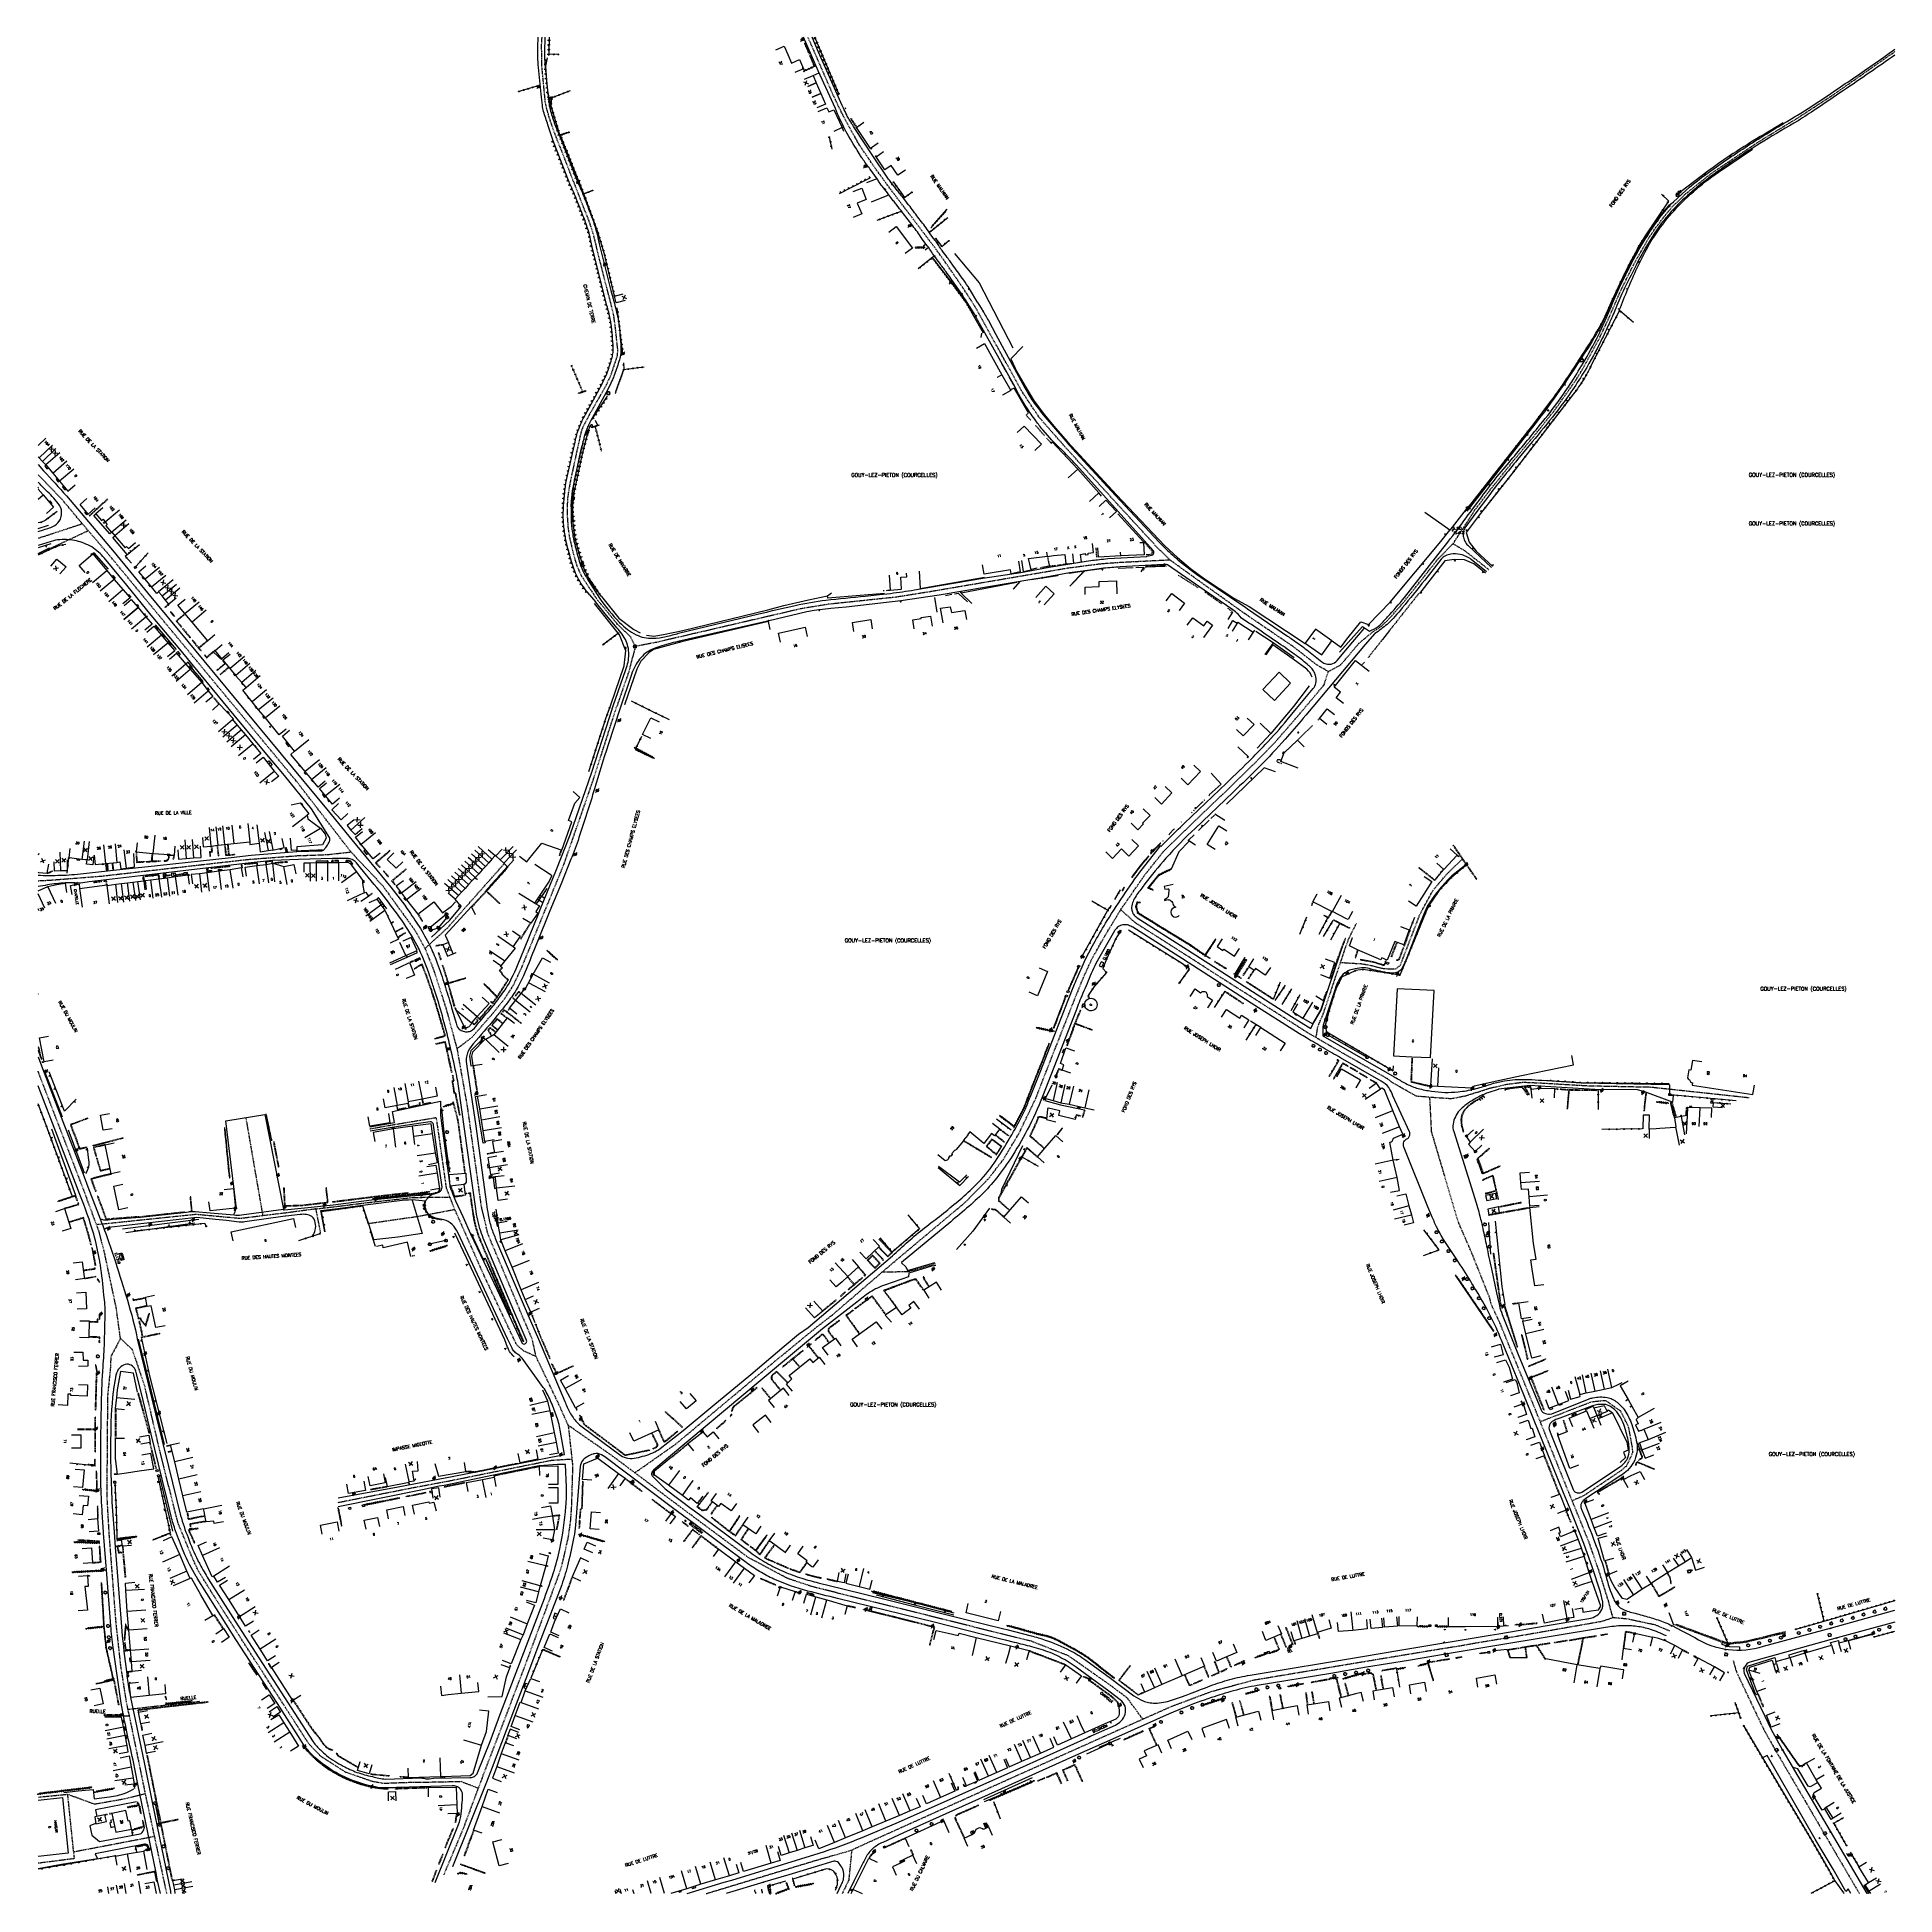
# Model space of a CAD drawing. Header units: millimetres. Extents: x 147000 to 148000, y 130999 to 132000.
import ezdxf
from ezdxf.enums import TextEntityAlignment as Align

# ---------------------------------------------------------------- set-up
doc = ezdxf.new("R2010")
doc.units = ezdxf.units.MM
doc.linetypes.add('DASHED', pattern=[0.75, 0.5, -0.25])
doc.layers.get('0').update_dxf_attribs({"linetype": 'CONTINUOUS'})
for name, color, linetype in [('W0001', 6, 'DASHED'), ('W0008', 7, 'CONTINUOUS'), ('W0017', 7, 'CONTINUOUS'), ('W0100', 7, 'CONTINUOUS'), ('W0112', 1, 'DASHED'), ('W0211', 2, 'CONTINUOUS'), ('W0220', 5, 'DASHED'), ('W0300', 7, 'CONTINUOUS'), ('W0302', 3, 'CONTINUOUS'), ('W0310', 3, 'CONTINUOUS'), ('W0322', 7, 'CONTINUOUS'), ('W0330', 7, 'CONTINUOUS'), ('W0334', 7, 'CONTINUOUS'), ('W0400', 7, 'CONTINUOUS'), ('W0420', 7, 'CONTINUOUS'), ('W0471', 7, 'CONTINUOUS'), ('W0980', 7, 'CONTINUOUS'), ('W0984', 7, 'CONTINUOUS'), ('W0989', 7, 'CONTINUOUS'), ('W0991', 7, 'CONTINUOUS'), ('W1102', 7, 'CONTINUOUS')]:
    doc.layers.add(name, color=color, linetype=linetype)
doc.styles.get("Standard").update_dxf_attribs({"font": 'romans.shx', "width": 0.85})

# ---------------------------------------------------------------- blocks, each defined once
blk = doc.blocks.new('t211o')
at = {"color": 0, "linetype": 'Continuous'}
for p, q in [((-0.3, 0.5), (-0.3, 0)), ((0, 1), (0, 0)), ((0.3, 0.5), (0.3, 0))]:
    blk.add_line(p, q, dxfattribs=at)
blk = doc.blocks.new('t322o')
at = {"color": 0, "linetype": 'Continuous'}
for radius in [0.25, 0.15]:
    blk.add_circle((0, 0), radius, dxfattribs=at)
blk = doc.blocks.new('T420')
for p, q in [((0.7, 0.7), (-0.8, 0.7)), ((-0.8, 0.7), (-0.8, -0.8)), ((0.7, 0.7), (0.7, -0.8)), ((0.7, -0.8), (-0.8, -0.8))]:
    blk.add_line(p, q)
blk.add_ellipse((0, 0), major_axis=(-0.53, 0.53), ratio=1, start_param=3.926991, end_param=10.210176)
blk = doc.blocks.new('T471')
for p, q in [((-0.333334, 0.333334), (-0.333334, -0.333334)), ((-0.333334, 0.333334), (0.333334, 0.333334)), ((-0.333334, 0), (0, 0)), ((0.500001, 0.500001), (1.000002, 1.000002)), ((-0.500001, -0.500001), (-1.000002, -1.000002)), ((-0.333334, -0.333334), (0.333334, -0.333334))]:
    blk.add_line(p, q)
blk.add_ellipse((0, 0), major_axis=(0.471405, 0.471405), ratio=1, start_param=5.4977871438, end_param=11.780972451)
blk = doc.blocks.new('t991o')
at = {"color": 0, "linetype": 'Continuous'}
for p, q in [((-1, 1), (1, -1)), ((-1, -1), (1, 1))]:
    blk.add_line(p, q, dxfattribs=at)
blk = doc.blocks.new('t310o')
at = {"color": 0, "linetype": 'Continuous'}
for centre, start, end in [((-0.5, 0.4), 216.8699, 323.1304), ((0.5, -0.4), 36.8699, 143.1303)]:
    blk.add_arc(centre, 0.625, start, end, dxfattribs=at)
blk = doc.blocks.new('T400')
for p, q in [((-0.15, 0.3), (0.15, 0.3)), ((-0.15, -0.25), (-0.15, 0.3)), ((-0.15, 0.15), (0.15, 0.15)), ((-0.15, 0), (0.15, 0)), ((0.15, 0.3), (0.15, -0.25)), ((-0.15, -0.15), (0.15, -0.15)), ((-0.15, -0.25), (-0.15, -0.3)), ((-0.15, -0.3), (0.15, -0.3)), ((0.15, -0.3), (0.15, -0.25))]:
    blk.add_line(p, q)
blk = doc.blocks.new('t112o')
at = {"color": 0, "linetype": 'Continuous'}
for p, q in [((-0.5, 0.5), (0.5, 0.5)), ((-0.5, -0.5), (-0.5, 0.5)), ((0.5, 0.5), (0.5, -0.5)), ((0.5, -0.5), (-0.5, -0.5))]:
    blk.add_line(p, q, dxfattribs=at)
blk = doc.blocks.new('T300')
for p, q in [((-0.8, 0.5), (-0.9, 0.3)), ((-0.9, 0.3), (-0.9, 0.2)), ((-0.9, 0.2), (-0.7, 0.1)), ((-0.7, 0.6), (-0.8, 0.5)), ((-0.8, -0.1), (-0.7, 0.1)), ((-0.6, 0.7), (-0.7, 0.6)), ((-0.7, 0.1), (-0.7, 0.1)), ((-0.5, 0.7), (-0.6, 0.7)), ((-0.3, 0.6), (-0.5, 0.7)), ((-0.3, 0.6), (-0.2, 0.7)), ((-0.2, 0.6), (-0.3, 0.6)), ((-0.2, 0.7), (-0.1, 0.8)), ((-0.1, 0.8), (0.1, 0.8)), ((0.1, 0.8), (0.2, 0.7)), ((0.2, 0.7), (0.3, 0.6)), ((0.3, 0.6), (0.4, 0.5)), ((0.5, 0.5), (0.3, 0.5)), ((0.4, 0.5), (0.4, 0.5)), ((0.6, 0.4), (0.5, 0.5)), ((0.6, 0.4), (0.7, 0.3)), ((0.7, 0.3), (0.7, 0.2)), ((0.7, 0.2), (0.7, 0.1)), ((0.7, 0.1), (0.7, -0.2)), ((-0.8, -0.2), (-0.8, -0.1)), ((-0.7, -0.3), (-0.8, -0.2)), ((-0.8, -0.2), (-0.8, -0.2)), ((-0.7, -0.4), (-0.7, -0.3)), ((-0.5, -0.5), (-0.7, -0.4)), ((-0.4, -0.5), (-0.5, -0.5)), ((-0.4, -0.5), (-0.3, -0.5)), ((-0.3, -0.5), (-0.3, -0.4)), ((-0.3, -0.6), (-0.3, -0.5)), ((-0.3, -0.5), (-0.3, -0.5)), ((-0.2, -0.7), (-0.3, -0.6)), ((-0.1, -0.8), (-0.2, -0.7)), ((0.1, -0.8), (-0.1, -0.8)), ((0.2, -0.7), (0.1, -0.8)), ((0.3, -0.5), (0.2, -0.5)), ((0.3, -0.6), (0.2, -0.7)), ((0.2, -0.7), (0.2, -0.7)), ((0.5, -0.4), (0.3, -0.5)), ((0.3, -0.5), (0.3, -0.6)), ((0.3, -0.5), (0.3, -0.5)), ((0.6, -0.3), (0.5, -0.4)), ((0.7, -0.2), (0.6, -0.3)), ((0.6, -0.3), (0.6, -0.3))]:
    blk.add_line(p, q)
blk = doc.blocks.new('t330o')
at = {"color": 0, "linetype": 'Continuous'}
for p, q in [((0.25, -0.25), (-0.25, 0.25)), ((-0.25, -0.25), (0.25, 0.25)), ((-0.25, 0.25), (-0.25, -0.25)), ((0.25, 0.25), (-0.25, 0.25)), ((0.25, -0.25), (0.25, 0.25)), ((-0.25, -0.25), (0.25, -0.25)), ((-0.25, -0.25), (-0.25, -0.25))]:
    blk.add_line(p, q, dxfattribs=at)
blk = doc.blocks.new('t220o')
at = {"color": 0, "linetype": 'Continuous'}
for p, q in [((-0.25, 0.25), (0.25, 0.25)), ((-0.25, -0.25), (0.25, -0.25))]:
    blk.add_line(p, q, dxfattribs=at)

msp = doc.modelspace()

# ---------------------------------------------------------------- linework, layer by layer
at = {"layer": 'W0001'}
msp.add_line((147111.9, 131417.8), (147121, 131365.1), dxfattribs=at)
at = {"layer": 'W0001', "flags": 128}
for points in [[(147271.3, 132000), (147271.2, 131999.2), (147271, 131995.5), (147271.2, 131984), (147273, 131965.3), (147273.6, 131962.3), (147274.8, 131958), (147277.5, 131949.9), (147291.6, 131913.8), (147295, 131905.1), (147297.1, 131899.7), (147298.3, 131896), (147299.9, 131890.3), (147301, 131885.1), (147307.7, 131859), (147309.8, 131850.6), (147310.2, 131847.7), (147310.7, 131844.2), (147312.1, 131831.1), (147311.8, 131828.4), (147311.2, 131826.2), (147308.3, 131817.6), (147305.7, 131812.1), (147297, 131796.8), (147293.7, 131790.6), (147292.7, 131788), (147291.8, 131784.3), (147290.7, 131779.5), (147287, 131762.4), (147286, 131757.2), (147285.2, 131751.9), (147285, 131748.2), (147285, 131742.1), (147285.4, 131736), (147286.1, 131731.1), (147288.1, 131722.2), (147290.2, 131715.1), (147292.4, 131710.2), (147295.9, 131704.8), (147301.3, 131696.8)], [(147505.1, 131854), (147501, 131860.6), (147495.6, 131868.6), (147488.1, 131879.5), (147483.4, 131886), (147457.6, 131920.1), (147450.5, 131929.9), (147442.5, 131941.6), (147436.7, 131952), (147432.1, 131960.6), (147427.7, 131970), (147414.8, 131999.7), (147414.7, 132000)], [(147773.7, 131745.1), (147782.8, 131757.1), (147794.5, 131771.7), (147802.5, 131781.3), (147806.3, 131785.9), (147817.5, 131800), (147828.4, 131815.5), (147831.8, 131821.1), (147840.6, 131837.2), (147845.4, 131847.4), (147852.2, 131863.1), (147859, 131876.9), (147867.5, 131891.9), (147871.5, 131897.7), (147876.6, 131904.4), (147880.2, 131908.7), (147887.5, 131915.7), (147901.1, 131926.6), (147926.4, 131943.5), (147947.7, 131956.5), (147967.6, 131969.5), (148000, 131992.2)], [(147000, 131545.6), (147006.3, 131545.9), (147017.6, 131546.8), (147034.2, 131548.1), (147061.2, 131551.2), (147107.8, 131556.5), (147113.1, 131557.1), (147139.8, 131559.1), (147155.9, 131559.7), (147168.5, 131561.1), (147139.3, 131599), (147060, 131694.7), (147038.3, 131721), (147027, 131734.2), (147023.9, 131737.8), (147013, 131750.9), (147000, 131764.4)], [(147023.9, 131737.8), (147005, 131731.6), (147000, 131730)], [(147000, 131721.4), (147006.1, 131724.4), (147027, 131734.2), (147027, 131734.2)], [(147225.6, 131455.1), (147233.6, 131461.2), (147244.4, 131473.5), (147251.1, 131481.8), (147255.9, 131489.1), (147260.5, 131498.9), (147283.2, 131554.4), (147298.9, 131599.6), (147311.6, 131639.2), (147311.6, 131639.2)], [(147168.5, 131561.1), (147185.6, 131542.9), (147203.1, 131518.7), (147208.4, 131509.1), (147213, 131497.7), (147219.8, 131476.5), (147225.6, 131455.1), (147231.1, 131424.1), (147238.6, 131370.2), (147242.2, 131355.2), (147259.2, 131314.9), (147259.2, 131314.9)], [(147321.4, 131226.7), (147329, 131232), (147343.5, 131242.2), (147391.8, 131282.6), (147418.6, 131304.6), (147427.9, 131311.8), (147454.5, 131334.7), (147462.6, 131341.6), (147498.9, 131372), (147511.7, 131384.9), (147519.9, 131395.5), (147528.5, 131409.9), (147537.4, 131428.5), (147540, 131435.3), (147553.9, 131470.7), (147557.1, 131478.8), (147562.8, 131493), (147567.5, 131503.3), (147574.5, 131515.8), (147583.1, 131530), (147596.1, 131548.8), (147606, 131561.2), (147606, 131561.2)], [(147208.4, 131509.1), (147220.6, 131520.3), (147230.6, 131531.7), (147251.1, 131554.8), (147251.1, 131554.8)], [(147688.3, 131461.1), (147688.8, 131464), (147689.2, 131467), (147692.2, 131473.9), (147699.6, 131496.1), (147701.5, 131501.6), (147709.3, 131501.1), (147713, 131500.9), (147718.3, 131499.9), (147723.5, 131498.5), (147727.5, 131498.1), (147731.3, 131498.1), (147733.7, 131500.1), (147735.1, 131503.7), (147741.6, 131520.6), (147744.4, 131527.8), (147751.2, 131540.3), (147759.3, 131549.9), (147766.5, 131556.7), (147767.3, 131557.4), (147767.3, 131557.4)], [(147921.6, 131428.6), (147868.6, 131434.3), (147834.7, 131435), (147809.3, 131436.5), (147799.6, 131436.9), (147790.9, 131435.8), (147781, 131433.5), (147776.9, 131432.1), (147768.7, 131429.6), (147761.2, 131428.1), (147749.6, 131428.9), (147742.4, 131429.5), (147729.4, 131436.8), (147726.9, 131438.8), (147696.8, 131456.1), (147688.3, 131461.1), (147684.3, 131463.4), (147636.2, 131494), (147617.7, 131505.9), (147590.7, 131523.1), (147583.1, 131530), (147583.1, 131530)], [(147701.5, 131501.6), (147704.4, 131510.3), (147706.1, 131514.8), (147710, 131522.6), (147710, 131522.6)], [(147025.1, 131377.5), (147000, 131443)], [(147878.9, 131141.4), (147870.9, 131144.7), (147855.9, 131147.9), (147848.2, 131148.6), (147845.7, 131157.8), (147842.9, 131166.8), (147840.8, 131173.4), (147835.4, 131189), (147828.3, 131206.6), (147826.2, 131211.7), (147824.1, 131216.8), (147812, 131246.8), (147809.1, 131254.1), (147796.9, 131283.9), (147787.2, 131307.6), (147782.6, 131317.5), (147781.8, 131320.9), (147772.1, 131345.2), (147764.8, 131362), (147750.5, 131410.4), (147749.6, 131428.9), (147749.6, 131428.9)], [(147268.2, 131289.3), (147261.5, 131292.3), (147257.7, 131295.7), (147240, 131333.4), (147224.5, 131368.4), (147221.9, 131375.1), (147220, 131379.9), (147214.9, 131415.7), (147214.5, 131417.9), (147191.8, 131414.1), (147178.7, 131411.8), (147178.7, 131411.8)], [(147044.4, 131299), (147042.1, 131315.6), (147035.9, 131344.7), (147032.9, 131356.5), (147031.5, 131360.3), (147025.1, 131377.5), (147025.1, 131377.5)], [(147152.2, 131356), (147149.7, 131368.8), (147133.2, 131366.6), (147121, 131365.1), (147108.9, 131363.6), (147085.1, 131365.8), (147036.8, 131360.8), (147031.5, 131360.3), (147031.5, 131360.3)], [(147149.7, 131368.8), (147177.1, 131372.2), (147201.9, 131375), (147210.9, 131375.1), (147221.9, 131375.1), (147221.9, 131375.1)], [(147483.2, 131339.2), (147468.6, 131334.9), (147459.5, 131334.8), (147454.5, 131334.7), (147454.5, 131334.7)], [(147595, 131093.9), (147586.5, 131105.5), (147577.1, 131112.5), (147554.9, 131128.1), (147535, 131135.9), (147417.4, 131165.2), (147403.8, 131169.7), (147382.4, 131181.1), (147355.1, 131201.4), (147339.7, 131212.9), (147321.4, 131226.7), (147309.5, 131235.6), (147285.5, 131252.3), (147280.7, 131263.1), (147268.2, 131289.3), (147266.2, 131298.5), (147262.9, 131306.3), (147259.2, 131314.9), (147259.2, 131314.9)], [(147237, 131056.7), (147230, 131059.5), (147227.8, 131060.3), (147216.8, 131060), (147200.3, 131059.8), (147186.3, 131059.3), (147180.3, 131060.3), (147165.8, 131065.3), (147152.2, 131074), (147145.6, 131081), (147144.2, 131083.2), (147123.9, 131114.7), (147112.8, 131132), (147096, 131158.3), (147086.4, 131173.7), (147083.2, 131180.6), (147075.4, 131199.6), (147068.5, 131226.7), (147064.5, 131243.1), (147057.3, 131274), (147050.8, 131293), (147044.4, 131299), (147039.2, 131289.3), (147038.9, 131282.6), (147037.4, 131268.2), (147037.4, 131268.2)], [(147037.4, 131268.2), (147037, 131213.9), (147038.1, 131194.4), (147041.8, 131146.3), (147044.4, 131122.7), (147047.3, 131104.1), (147048.3, 131099.1), (147049.1, 131095.6), (147057.7, 131053.7), (147069.2, 131000)], [(147826.2, 131211.7), (147832.3, 131214.3), (147852.3, 131227.7), (147855.6, 131230.5), (147858.9, 131237.5), (147858.7, 131240.3), (147856.6, 131251.5), (147852.4, 131259.8), (147844.7, 131265.3), (147843.2, 131265.5), (147836.2, 131264.7), (147817.3, 131257.3), (147814.5, 131256.3), (147809.1, 131254.1), (147809.1, 131254.1)], [(147285.5, 131252.3), (147287.5, 131234.1), (147287.9, 131230.6), (147287.2, 131208.1), (147286.7, 131201), (147285.4, 131191.7), (147282.1, 131177.3), (147280.7, 131172.6), (147260.6, 131118.5), (147252, 131096), (147239.2, 131062.5), (147237, 131056.7), (147229, 131035.1), (147218.5, 131010.2), (147218.5, 131010.2)], [(147161.6, 131210.7), (147200.4, 131218.4), (147221.3, 131222.3), (147252, 131228.5), (147264.4, 131231), (147276.7, 131233.5), (147283.7, 131233.9), (147287.5, 131234.1), (147287.5, 131234.1)], [(147848.2, 131148.6), (147841.9, 131146.5), (147798.1, 131138.8), (147775.6, 131135.1), (147765.5, 131133.3), (147752.3, 131131.2), (147714.4, 131124.9), (147654.7, 131114.9), (147631.7, 131108.7), (147609.8, 131100.5), (147595, 131093.9), (147573.7, 131084.4), (147522, 131061.2), (147446.7, 131027.3), (147438.2, 131023.4), (147438.2, 131023.4)], [(147086.9, 131103.4), (147061.5, 131100.6), (147048.3, 131099.1), (147048.3, 131099.1)], [(147049.1, 131095.6), (147044.7, 131095.6), (147035.7, 131095.6), (147035.7, 131095.6)], [(147057.7, 131053.7), (147045.8, 131050.8), (147030.5, 131048.1), (147016, 131053.4), (147013.5, 131053.1), (147000, 131051.8)], [(147000, 131016.5), (147019.6, 131019), (147019.2, 131022.4), (147016, 131053.4), (147016, 131053.4)], [(147062.6, 131030.7), (147031.9, 131024.8), (147019.2, 131022.4), (147019.2, 131022.4)], [(147359.9, 131000), (147419.2, 131018), (147438.2, 131023.4), (147436.6, 131007.3), (147433.1, 131000)]]:
    msp.add_lwpolyline(points, dxfattribs=at)
at = {"layer": 'W0001'}
for points in [[(147606, 131561.1), (147606, 131561.2), (147620.3, 131575.2), (147641.7, 131595.7), (147655.6, 131609.3), (147666.3, 131620.3), (147677.1, 131632.7), (147692.6, 131651.1), (147694.9, 131658.3), (147688.6, 131661.9), (147676, 131671.7), (147649.7, 131689.6), (147629.7, 131703.9), (147609.7, 131718.3), (147602.2, 131725.7), (147581, 131748.8), (147554.9, 131777.3), (147539.4, 131794.9), (147534.4, 131802.3), (147529.7, 131809.5), (147505.1, 131854), (147505.1, 131854)], [(147694.9, 131658.3), (147701.5, 131661.8), (147711.4, 131673.5), (147718.5, 131679.4), (147722.7, 131682.1), (147726.7, 131685.7), (147735.3, 131695.4), (147749.7, 131713.5), (147754.2, 131719.2), (147762.1, 131727.1), (147773.7, 131745.1), (147773.7, 131745.1)], [(147609.7, 131718.3), (147583.1, 131717), (147572.2, 131716.2), (147554.5, 131713.9), (147480.2, 131701.2), (147461.9, 131698.3), (147425.6, 131694.5), (147410.9, 131692.1), (147333, 131674), (147321.7, 131671.8), (147319.2, 131676.8), (147312.1, 131683.7), (147301.3, 131696.8), (147301.3, 131696.8)], [(147762.1, 131727.1), (147768.2, 131723.5), (147781.3, 131713.2), (147781.3, 131713.2)], [(147321.7, 131671.8), (147318.1, 131658.1), (147311.6, 131639.2), (147311.6, 131639.2)], [(147224.5, 131368.4), (147204.2, 131364.6), (147177.8, 131360.8)]]:
    msp.add_lwpolyline(points, dxfattribs=at)
msp.add_lwpolyline([(147913, 131125.6, 0.050577), (147915.6, 131117.5), (147926.7, 131094), (147930.1, 131087.1), (147936.4, 131076), (147962.2, 131031.9), (147980.9, 131000)], format="xyb", dxfattribs=at)
at = {"layer": 'W0008'}
for p, q in [((147074.5, 131670.2), (147063.3, 131683.5)), ((147198.3, 131505.4), (147198.7, 131504.4))]:
    msp.add_line(p, q, dxfattribs=at)
at = {"layer": 'W0008', "flags": 128}
for points in [[(147277.4, 131944.1), (147274.6, 131952.7, -0.014959), (147272.3, 131960, -0.033932), (147271.6, 131963.3, -0.008707), (147270.9, 131969.2, -0.003598), (147269.5, 131983.6, -0.031369), (147269.2, 131995.6, -0.005058), (147269.4, 132000)], [(147273, 132000, 0.005296), (147272.8, 131995.5, 0.031369), (147273.1, 131983.9, 0.003598), (147274.5, 131969.6, 0.008707), (147275.2, 131963.8, 0.033932), (147275.8, 131961, 0.014959), (147278, 131953.8), (147281.3, 131945.6), (147289.3, 131925.1, 0.014276), (147291.7, 131919.4, -0.014612), (147294.2, 131913.4, -0.000369), (147296, 131908.7, -0.000395), (147297.7, 131904.3, -0.015741), (147300.3, 131896.9, -0.026395), (147301.5, 131892.1), (147302.2, 131888.7), (147308.5, 131863.5), (147310.4, 131856.5, -0.009126), (147312.2, 131849.1, -0.025456), (147312.7, 131846.1, -0.014595), (147313.9, 131832.9, -0.056661), (147313.7, 131828.7, -0.034148), (147312.8, 131825.3, -0.011981), (147310.1, 131817.3, -0.023405), (147309.1, 131814.9, -0.009072), (147306.6, 131809.8), (147306, 131808.6), (147298.4, 131794.8, 0.019388), (147296.3, 131790.7, 0.022345), (147294.9, 131787.1, 0.016393), (147294.2, 131784.9, 0.010154), (147293.2, 131781), (147292.3, 131777.2), (147288.8, 131761.4, 0.006645), (147288.2, 131758.3, 0.019438), (147288.1, 131757.5, 0.002318), (147287.6, 131752.8, 0.004921), (147287.4, 131750.6, 0.013877), (147287.1, 131745.1, 0.014613), (147287.1, 131739.9, 0.023762), (147287.3, 131736.6, 0.012103), (147288.4, 131729.7, 0.01953), (147288.7, 131728, 0.004126), (147291.2, 131718.7, 0.052904), (147294.2, 131711.1, 0.023681), (147296.5, 131707.1), (147302.4, 131697.8)], [(147504.1, 131851.1), (147500.4, 131857.1, 0.00057), (147498.6, 131859.8, 0.000834), (147497.4, 131861.7, 0.006137), (147494.3, 131866.2, 0.003668), (147489, 131873.6, 0.006562), (147485.6, 131878.2, -0.007753), (147482.8, 131882.1, -0.009376), (147480.8, 131884.9, 0.013953), (147479.5, 131886.8, 0.004509), (147478.9, 131887.6, -0.003553), (147478.2, 131888.5, -0.011382), (147475.3, 131892.6, 0.014382), (147473, 131895.9, 0.000123), (147470.5, 131899.1, 0.00006), (147465.5, 131905.6, 0.000014), (147462.5, 131909.5, 0.00006), (147461.8, 131910.4, 0.006743), (147460.2, 131912.4, -0.005265), (147458.2, 131915, -0.002547), (147458.1, 131915.2, -0.000096), (147455.3, 131918.8, -0.005141), (147453, 131921.9, -0.017602), (147452.4, 131922.9), (147451.9, 131923.7), (147448.2, 131928.8, 0.003359), (147447.3, 131930, -0.004687), (147446.6, 131930.9, -0.000243), (147445.8, 131932, -0.000108), (147444, 131934.6, -0.012785), (147442.7, 131936.5, -0.00753), (147440.7, 131939.9, -0.046633), (147429.4, 131961.5), (147420.2, 131981.8), (147416.5, 131990.2), (147412.3, 132000)], [(147506.1, 131856.9), (147501.6, 131864.5, 0.006137), (147498.5, 131869.1, 0.003668), (147493.1, 131876.6, 0.006562), (147489.7, 131881.3, -0.007753), (147486.9, 131885, -0.009376), (147485.1, 131887.7, 0.013953), (147483.6, 131889.9, 0.004509), (147483, 131890.7, -0.003553), (147482.3, 131891.6, -0.011382), (147479.5, 131895.5, 0.014382), (147477, 131899, 0.000123), (147474.5, 131902.2, 0.00006), (147469.6, 131908.7, 0.000014), (147466.6, 131912.6, 0.00006), (147465.9, 131913.5, 0.006743), (147464.2, 131915.6, -0.005265), (147462.2, 131918.1, -0.002547), (147462.1, 131918.2, -0.000096), (147459.3, 131921.9, -0.003677), (147457.7, 131924), (147449.2, 131936.7), (147444.8, 131943.4), (147439.9, 131950.8, -0.008767), (147439.2, 131951.9, -0.006647), (147438.3, 131953.3, -0.000884), (147437.2, 131955.1, -0.000635), (147435.8, 131957.5, -0.01978), (147435.5, 131958.1, -0.002874), (147433.8, 131961.7), (147433.1, 131963.2), (147424, 131983.5), (147420.4, 131991.9), (147416.9, 132000)], [(147772.6, 131745.8), (147775.4, 131749.6, -0.0044), (147783.8, 131760.7, -0.0071), (147792.2, 131770.9, 0.0031), (147800.3, 131780.6, 0.0027), (147807.9, 131789.9, 0.0117), (147818, 131802.6, 0.0145), (147825.1, 131813, 0.0114), (147832.1, 131824.3, 0.0191), (147840.2, 131839.2, 0.0082), (147845.3, 131850.2, -0.0068), (147850.8, 131863.1, -0.013), (147857.4, 131876.6, -0.0202), (147865.6, 131891.2, -0.0203), (147873.5, 131902.8, -0.0449), (147880.8, 131911.3), (147885.3, 131915.5, -0.0339), (147902.7, 131929.3, -0.0128), (147923.3, 131943.1, -0.0028), (147935.6, 131950.8, 0.0044), (147947.5, 131957.9, 0.0089), (147962.9, 131967.9, 0.0047), (147983.7, 131982.1), (147994, 131989.3, 0.001039), (148000, 131993.5)], [(148000, 131990.3, -0.003338), (147972.3, 131971.2, -0.0046), (147957.5, 131961.2, -0.0026), (147947.9, 131955, 0.0061), (147929.4, 131944, 0.0098), (147913, 131933.4, 0.0139), (147899.6, 131924, 0.0181), (147889.6, 131915.8, 0.0302), (147879.6, 131906.1, 0.0395), (147869.4, 131892.6, 0.024), (147860.6, 131877.1, 0.0063), (147853.6, 131863.1, 0.0008), (147849.2, 131852.8, -0.0055), (147845.6, 131844.6, -0.0108), (147841.1, 131835.1, -0.0206), (147831.5, 131817.9, -0.0272), (147817.1, 131797.3, -0.0075), (147804.7, 131782), (147796.8, 131772.5, 0.0041), (147788.9, 131762.8, 0.0068), (147781.8, 131753.6), (147774.9, 131744.4), (147774.9, 131744.4)], [(147296.9, 131699.6), (147296.9, 131699.6), (147296, 131700.8, -0.047388), (147290.5, 131709.2, -0.052904), (147287.3, 131717.6, -0.004126), (147284.7, 131727, -0.01953), (147284.3, 131729, -0.012103), (147283.2, 131736.1, -0.023762), (147282.9, 131739.8, -0.014613), (147282.9, 131745.2, -0.013877), (147283.3, 131751, -0.004921), (147283.5, 131753.2, -0.002318), (147284, 131757.9, -0.019438), (147284.1, 131759, -0.006645), (147284.8, 131762.2), (147288.3, 131778.1), (147289.2, 131781.9, -0.010154), (147290.2, 131786, -0.016393), (147291, 131788.4, -0.022345), (147292.6, 131792.4, -0.019388), (147294.8, 131796.8), (147302.3, 131810.6), (147302.9, 131811.7, 0.009072), (147305.4, 131816.7, 0.023405), (147306.3, 131818.7, 0.011981), (147308.9, 131826.5, 0.034148), (147309.6, 131829.4, 0.056661), (147309.8, 131832.7, 0.014595), (147308.6, 131845.6, 0.025456), (147308.2, 131848.2, 0.009126), (147306.4, 131855.4), (147304.5, 131862.5), (147298.2, 131887.8), (147297.5, 131891.2, 0.026395), (147296.4, 131895.6, 0.015741), (147293.9, 131902.8, 0.000395), (147292.2, 131907.2, 0.000369), (147290.3, 131911.9, 0.014612), (147287.9, 131917.7, -0.014276), (147285.4, 131923.6), (147277.4, 131944.1)], [(147000, 131769.8), (147003, 131766.4, -0.0069), (147015.3, 131752.9), (147040.9, 131722.6), (147059, 131700.7), (147080.7, 131674.5), (147105.6, 131644.3), (147156.2, 131583.2), (147169, 131567.7), (147190, 131542.2, -0.02), (147199.8, 131529, -0.0139), (147205.9, 131519.8, -0.0295), (147211.6, 131509.4, -0.0187), (147215, 131501.2, -0.0131), (147219, 131489.4, -0.0054), (147222.4, 131478.4, -0.0014), (147225.1, 131468.9, 0.0972), (147226.4, 131466, 0.1256), (147228.4, 131464.7, 0.0928), (147230.8, 131464.2, 0.0976), (147232.9, 131464.6, 0.1277), (147236.7, 131468.3, -0.0119), (147242.8, 131475.4, 0.0159), (147248.2, 131482.3, 0.0289), (147253.3, 131489.7, 0.0346), (147259.6, 131503.4), (147269.7, 131528.1), (147270.4, 131530.1), (147279.3, 131551.6), (147286.6, 131570.4), (147298.2, 131604.1), (147307.8, 131633.6), (147309.7, 131639.8)], [(147000, 131733.8), (147003, 131734.7, 0.067), (147009, 131737, 0.1424), (147012, 131740.3, 0.0958), (147012.7, 131743.4, 0.0851), (147012.4, 131746, 0.0837), (147010.8, 131748.8, 0.0378), (147004.2, 131756, 0.00211), (147000, 131760.2, 0.0478)], [(147000, 131548.6, 0.020262), (147005.5, 131548.5, 0.0016), (147007.7, 131548.5, 0.0261), (147019.7, 131549), (147040.7, 131551.3), (147064.3, 131553.8), (147104, 131558.2), (147114.7, 131559.4), (147139.3, 131561.3), (147152.5, 131561.7, 0.0917), (147153.3, 131561.9, 0.1179), (147154.5, 131562.9, 0.046), (147156.3, 131565.5, 0.0591), (147157.1, 131567.3, 0.2139), (147157, 131568.9), (147147.3, 131584.4), (147132.7, 131602.2), (147122.3, 131614.7), (147105.7, 131634.7), (147087.9, 131656.3), (147076.3, 131670.3), (147061, 131688.7), (147047.8, 131704.8), (147035.7, 131719.4, 0.0375), (147032.6, 131722.6, 0.045), (147028.9, 131725.4, 0.0447), (147024.7, 131727.4, 0.0714), (147016.5, 131729.3, 0.0407), (147011.7, 131729.3, 0.058), (147007.1, 131728.4), (147000, 131726.2)], [(147313.5, 131638.6), (147307, 131618.8, 0.0052), (147299.7, 131595.1, -0.0069), (147291.3, 131568.8, -0.0158), (147287, 131557.2), (147281.7, 131544), (147275.7, 131529.4), (147273.9, 131524.9), (147267, 131508.1, -0.0082), (147261.4, 131494.4, -0.0201), (147258.5, 131488.6, -0.0325), (147253.9, 131481.4, -0.0107), (147250.1, 131476.5, -0.0019), (147246.1, 131471.5, -0.0088), (147234.4, 131457.8, 0.0594), (147231.6, 131453.7, 0.0769), (147230.7, 131450.7, 0.0687), (147230.7, 131447.2), (147231, 131445.6), (147235.5, 131414.7), (147241.5, 131371.4, 0.0114), (147242.4, 131365.6, 0.0319), (147244.1, 131358.7, 0.0225), (147246.6, 131352.2), (147253.2, 131336.6), (147264, 131311.4), (147269.5, 131298.6), (147269.5, 131298.6)], [(147269.5, 131298.6), (147283.7, 131265.1, 0.0255), (147286.4, 131259.2, 0.0632), (147290.2, 131253.9, 0.0448), (147293, 131251.4), (147313.9, 131236, 0.1219), (147317.7, 131234.5, 0.085), (147322.2, 131234.7, 0.0293), (147326.7, 131235.9, 0.0235), (147331.1, 131237.4, 0.0647), (147335, 131239.7), (147347.5, 131249.4), (147363.4, 131262.8), (147383.8, 131279.7), (147401.9, 131294.8), (147409.5, 131301.3), (147414.7, 131305), (147460.1, 131343.5), (147461.1, 131344.4, -0.029), (147478.6, 131359.5, 0.0116), (147496.6, 131373.9, 0.0186), (147505.2, 131381.9, 0.0501), (147515, 131393.5), (147517.3, 131397.1, 0.0155), (147525.4, 131410.5, 0.0284), (147531.2, 131421.6, 0.0029), (147531.9, 131423.2, 0.0063), (147534.7, 131429.9), (147540, 131443.4), (147548.5, 131465.1), (147554.8, 131481.2), (147557.8, 131488.9, -0.0093), (147559.6, 131493.1, -0.0094), (147564, 131502.9, -0.0163), (147569.3, 131513, -0.0091), (147575.8, 131524.1, -0.0115), (147585.6, 131539.2, -0.0175), (147596.1, 131553.7), (147604.7, 131564.6), (147604.7, 131564.6)], [(147256.3, 131314), (147240.3, 131351.8, -0.0205), (147238.4, 131356.8, -0.0451), (147235.7, 131368.9), (147232.9, 131389), (147226.7, 131433.6, 0.0178), (147224.7, 131444.1, 0.0164), (147217.2, 131474.7, 0.0106), (147213.2, 131487.7, 0.0037), (147211, 131494.2, 0.0324), (147205.2, 131508.8, 0.0138), (147201.6, 131515.3, 0.0039), (147200.2, 131517.6, 0.0276), (147191.1, 131530.8, 0.0108), (147181.1, 131543.6), (147173.7, 131552.6, 0.0555), (147170.7, 131556, 0.0794), (147168.5, 131557.2, 0.0898), (147166, 131557.6), (147158.6, 131557.5), (147140.3, 131557), (147126.3, 131556.5), (147111.6, 131554.8), (147072, 131550.2), (147058.2, 131548.6), (147036.8, 131546.1), (147027.6, 131545, -0.0153), (147022.9, 131544.3, -0.0365), (147019.8, 131544.4, 0.0124), (147014.6, 131544.4, 0.0315), (147005, 131543.3, 0.014502), (147000, 131542.4, 0.0339)], [(147607.4, 131557.7, 0.0174), (147596.1, 131543.9, -0.0013), (147594.4, 131541.6, 0.0378), (147590.4, 131535.9, 0.0595), (147589.2, 131532.9, 0.1143), (147589, 131529.8, 0.1006), (147590, 131527.5, 0.1), (147591.9, 131525.7), (147619.1, 131508.3), (147675, 131472.5), (147685.5, 131466), (147686.5, 131468.3), (147691, 131475.8), (147702.6, 131510.2), (147702.6, 131510.2)], [(147768.8, 131553.9), (147761.5, 131548.2, 0.0422), (147757.3, 131543.9, 0.0083), (147754.2, 131540.3, 0.0271), (147750.2, 131535, 0.0504), (147747.2, 131529.7), (147744.4, 131522.8), (147737.1, 131504.1, -0.0301), (147734.9, 131499, -0.0823), (147733.5, 131497.2, -0.133), (147731, 131496, -0.0784), (147727.9, 131495.9, -0.0286), (147722.8, 131496.8, -0.0057), (147717.9, 131498, 0.057), (147713.9, 131498.7, 0.0514), (147709.4, 131498.1, 0.0403), (147706.3, 131497.4, 0.139), (147701.8, 131494, 0.0851), (147698.5, 131487.2), (147693.5, 131472.1, 0.0342), (147692.2, 131467.8, 0.0378), (147691.9, 131465.5, 0.0236), (147692, 131462.1), (147730.4, 131439.9, -0.0079), (147731.4, 131439.4, 0.023), (147737.1, 131436.1, 0.0437), (147743.2, 131433.7, 0.0399), (147750.5, 131432.3, 0.0231), (147757.7, 131431.6, 0.0344), (147764.9, 131431.9, 0.0344), (147773.5, 131433.4, 0.0177), (147781.2, 131435.6, 0.004), (147784.7, 131436.8), (147789.7, 131437.8, -0.0311), (147795.6, 131438.5, -0.0335), (147809.9, 131438.1), (147831.1, 131436.7), (147878.3, 131435.9), (147878.7, 131435.6), (147878.6, 131430.6), (147878.5, 131430.1), (147880.7, 131429.9), (147880.3, 131426.4), (147865.4, 131431.8), (147861.4, 131432.9), (147838.4, 131433.2), (147808.8, 131434.9), (147803.6, 131435.3), (147786.5, 131433.4), (147786.3, 131433.1), (147780.8, 131431.4, 0.0323), (147777.9, 131430.2, 0.0292), (147772.6, 131427.3, 0.0284), (147768.4, 131424.5, 0.0453), (147765.5, 131421.8, 0.0682), (147763.3, 131418.5, 0.0824), (147762.1, 131414.5, 0.1066), (147762.4, 131410.5), (147773.8, 131374.4, -0.0132), (147776.5, 131364.9, -0.0083), (147778.1, 131358.2, -0.0038), (147780.1, 131348.9, 0.0023), (147782.7, 131336.5), (147785.7, 131322.7, 0.0114), (147787, 131316.8, 0.0288), (147788.5, 131312), (147789.3, 131310.1), (147797.1, 131290.4), (147809.3, 131260.9, 0.1015), (147810.3, 131259.3, 0.1217), (147813.4, 131258.3, 0.1185), (147814, 131258.3), (147815.2, 131258.5), (147835.3, 131266.5, -0.0518), (147837.4, 131267, -0.0943), (147845, 131267.3, -0.1111), (147850.4, 131264.7, -0.0785), (147854.6, 131260.2, -0.0616), (147858.3, 131252.6, -0.0157), (147859.8, 131248, -0.0392), (147861, 131242.8, -0.0729), (147861, 131237.5, -0.083), (147859.3, 131232.3, -0.0799), (147856, 131228, -0.0444), (147852.4, 131225.2), (147833, 131212.4, 0.098), (147831.6, 131211, 0.1829), (147830.9, 131208, 0.0688), (147831.6, 131206.1, -0.0165), (147838.3, 131189.4, -0.0211), (147844.4, 131171.3, 0.0488), (147848.6, 131158.6, 0.1107), (147852.1, 131154, 0.0964), (147858.3, 131151.5, -0.0014), (147865.9, 131149.4, -0.0181), (147873.4, 131147.1, -0.0217), (147880.8, 131144), (147880.8, 131144)], [(147187.8, 131530.5), (147183.7, 131536, 0.1433), (147183.4, 131536.3, 0.2631), (147183.1, 131536.3), (147182.4, 131535.7), (147182.4, 131535.7)], [(147483.5, 131338.4), (147481.2, 131338), (147469, 131334.2), (147468.8, 131332.2), (147456.4, 131328, 0.0616), (147448, 131323.9, 0.0194), (147441, 131318.6), (147422.4, 131304.3), (147399.9, 131285.4), (147339.6, 131235), (147331.4, 131228.1, 0.1434), (147330.5, 131226.6, 0.2651), (147330.7, 131225.1), (147337.7, 131218), (147352.5, 131206.9), (147352.8, 131206.7), (147383.5, 131183.9, 0.0145), (147387.9, 131180.8, 0.0146), (147392.3, 131178.1, 0.0305), (147401.6, 131173.5, 0.0243), (147411.3, 131169.9, 0.016), (147420.2, 131167.4), (147433.4, 131164.2), (147457.4, 131158.2), (147499.7, 131147.7), (147520.2, 131142.6), (147521.7, 131142.2), (147534.8, 131138.9, -0.0188), (147542.4, 131136.6, -0.0395), (147555.7, 131131, -0.0371), (147564.3, 131125.7), (147577.5, 131116), (147590.2, 131106.6, 0.0705), (147595.2, 131103.8, 0.0404), (147598.1, 131103, 0.043), (147601.6, 131102.6, 0.0798), (147610.5, 131104.2, 0.0128), (147631.3, 131111.9, -0.0196), (147641.9, 131115.3, -0.026), (147652.8, 131117.7), (147713.3, 131127.8), (147733.4, 131131.2), (147782.1, 131139.2), (147786.8, 131140), (147811.7, 131144.2), (147835.2, 131148.2, 0.1153), (147839.5, 131149.8, 0.1265), (147842.2, 131153, 0.1683), (147842.7, 131156.9), (147841.4, 131162.3), (147837.1, 131175.5), (147832.5, 131188.6), (147825.1, 131207.2), (147821.5, 131215.9), (147809.7, 131245.1), (147808.8, 131247.3), (147797.5, 131275.4), (147796.6, 131277.5), (147788.5, 131297.2, 0.0093), (147785.2, 131305, 0.0223), (147777.9, 131319.2, 0.0081), (147771.4, 131330, 0.0099), (147764.1, 131341.6, -0.0356), (147753.2, 131359.1, -0.0128), (147750.5, 131365.2), (147748.5, 131370), (147735.7, 131401.8, -0.0852), (147735.3, 131403.4, -0.2299), (147736.5, 131406.1, 0.0245), (147738, 131407.1, 0.15), (147738.8, 131408.6, 0.154), (147738.6, 131410.3), (147729.7, 131429.7, 0.0549), (147727.4, 131434.3, 0.0973), (147723.4, 131437.6), (147701.5, 131450.2, -0.0006), (147691.9, 131455.7, 0.0009), (147683.2, 131460.9, -0.0103), (147679.4, 131463.1), (147653.3, 131479.7), (147616.3, 131503.5), (147589.6, 131520.5, 0.0654), (147587.3, 131521.6, 0.099), (147584.8, 131521.9, 0.106), (147582.3, 131521.1, 0.0909), (147580.3, 131519.4, 0.0414), (147579.7, 131518.6), (147571.1, 131503.6, 0.0316), (147566.1, 131493, 0.0004), (147561.6, 131482.3, 0.0117), (147559.8, 131477.8), (147559.3, 131476.3), (147540.9, 131429.3), (147540.1, 131427.2, -0.0292), (147531.6, 131409.2, -0.0228), (147522.5, 131394, -0.0154), (147518.2, 131388, -0.0298), (147510.2, 131378.6, -0.0212), (147501.3, 131370.2, -0.0062), (147491.5, 131361.9), (147465, 131339.9), (147465.1, 131339.7), (147467.3, 131337.7), (147468.3, 131335.6), (147482.9, 131340), (147482.9, 131340)], [(147105.4, 131365.8, 0.0509), (147106.6, 131368.6, 0.095), (147106.7, 131370.5), (147103, 131401.3), (147101.1, 131416.2), (147122.1, 131419.7), (147132.2, 131368.7), (147132.2, 131368.7)], [(147178.6, 131413), (147192, 131415.3), (147190.9, 131421.3), (147216.7, 131426.9), (147216.8, 131425.1, -0.0168), (147216.8, 131421.6, 0.0638), (147217.1, 131416.6), (147217.1, 131416.2), (147221.7, 131381.5, 0.0577), (147222.4, 131379.1, 0.0097), (147223.9, 131375.3), (147224.9, 131373.1), (147228.7, 131364.8), (147232.9, 131355.4), (147247.2, 131325.3), (147260.2, 131297.5, 1.3899), (147262.9, 131298.4), (147256.3, 131314), (147256.3, 131314)], [(147213.9, 131377.1, 0.0877), (147216, 131377.9, 0.1113), (147217.2, 131379.1, 0.1719), (147217.6, 131380.6), (147215.9, 131392.9), (147213, 131414, 0.1232), (147212.7, 131414.9, 0.2644), (147211.2, 131415.7), (147206.1, 131415), (147191.7, 131412.9), (147178.9, 131410.7), (147178.9, 131410.7)], [(147027.7, 131378.4), (147033.4, 131363.5, -0.0072), (147038.2, 131350.8, -0.0073), (147044.9, 131329.9), (147047.3, 131322.3, -0.025), (147053, 131300.9), (147053.4, 131298.8), (147063.3, 131258.5), (147070.2, 131230.1), (147076.8, 131203.7, 0.0309), (147080.8, 131191.8, 0.0256), (147086, 131179.5, 0.0062), (147087.2, 131177.4, 0.0176), (147091.7, 131169.5), (147106.2, 131146.7), (147118.9, 131127), (147148.2, 131081.7, 0.0603), (147152.2, 131077.4, 0.012), (147155.4, 131074.4, 0.0549), (147164.4, 131068.7, 0.0365), (147171.7, 131065.3, 0.0216), (147180.1, 131063, 0.0712), (147187.2, 131061.7), (147206.4, 131062.3, -0.059), (147208.3, 131062, 0.0802), (147210.6, 131061.9), (147212.9, 131062.2), (147232.5, 131062.5, 0.0327), (147233.5, 131062.6, 0.1167), (147235.4, 131063.4, 0.1431), (147236.7, 131065), (147243.4, 131081.9), (147249.3, 131097.5), (147258.4, 131121.4), (147270.9, 131154.3, 0.0143), (147277.6, 131172.9, 0.0229), (147281, 131185.7, 0.0336), (147284.3, 131208.5, 0.0312), (147284.6, 131218.9), (147284, 131231.2), (147279.7, 131231.1), (147269.9, 131230.4), (147245.2, 131225.4), (147230.8, 131222.4), (147218.7, 131219.9), (147216.1, 131219.4), (147207, 131217.5), (147161.6, 131208.4), (147161.6, 131208.4)], [(147034.1, 131264.4, -0.0057), (147035, 131283.7, 0.0095), (147035.8, 131297), (147036.2, 131312.1, 0.0324), (147035.5, 131322.4, 0.0145), (147033.6, 131338.7, 0.0044), (147033.1, 131341.4, 0.0231), (147030, 131355.3, 0.0255), (147022.5, 131376.5), (147022.5, 131376.5)], [(147034, 131363.4, 0.0457), (147035.6, 131362.9, 0.0562), (147040, 131363.3), (147055.1, 131364.3), (147079.9, 131367, -0.0518), (147084.7, 131367.5), (147092.7, 131366.7), (147105.6, 131365.6, 0.0548), (147109.5, 131365.6), (147132.2, 131368.7), (147132.4, 131368.2), (147132.8, 131368.3), (147147, 131369.7), (147158.9, 131371.1), (147179.5, 131373.7), (147202.3, 131376.1, 0.0041), (147205.6, 131376.2), (147210.8, 131376.8), (147213.7, 131377.1), (147213.7, 131377.1)], [(147161.6, 131213.1), (147193.9, 131219.2), (147223.9, 131224.8), (147258.9, 131231.6), (147283.5, 131236.6), (147281.2, 131249.6, 0.04), (147279.1, 131257.7, 0.023), (147276, 131265.5, 0.0511), (147272.1, 131272.7), (147260.7, 131288.4, 0.0839), (147258.7, 131290.2, -0.0545), (147256.7, 131291.8, -0.0703), (147255.3, 131293.8), (147252.8, 131298.8), (147232.9, 131341.6), (147226, 131356.2, 0.0923), (147223, 131360.4, 0.1209), (147218.6, 131363, 0.0129), (147214.7, 131363.7, -0.0714), (147212, 131364.7, -0.101), (147209.9, 131366.5, -0.1031), (147208.7, 131369, -0.0992), (147208.5, 131371.7, -0.1228), (147209.7, 131374.5, -0.1604), (147213, 131376.9, -0.0193), (147213.8, 131377.1), (147213.8, 131377.1)], [(147147.8, 131354.3, 0.0698), (147149.3, 131357.4, 0.1241), (147149.3, 131361.4, 0.165), (147147.4, 131364.7, 0.1338), (147144.5, 131365.8, 0.0602), (147141.2, 131365.8), (147133.5, 131364.9), (147133.1, 131364.9), (147111.4, 131361.9, -0.0627), (147108.3, 131361.6), (147101.4, 131362.5), (147095.5, 131363.2), (147085.5, 131364.2), (147038, 131358.8, 0.0921), (147036.8, 131358.4, 0.0139), (147035.8, 131357.8), (147035.8, 131357.8)], [(147213.9, 131005.9), (147213.9, 131005.9), (147213.9, 131005.9), (147226.5, 131037.3, 0.0632), (147227.9, 131043, 0.0108), (147228.4, 131049.3, 0.0371), (147228.6, 131053.2, 0.1689), (147227.4, 131056.4, 0.116), (147225.4, 131057.7, 0.0981), (147223, 131058.1), (147194.2, 131057.2, -0.0243), (147185.5, 131056.9, -0.0362), (147180.6, 131057.7, -0.0475), (147167.3, 131061.8, -0.0381), (147158.3, 131066.5, -0.0403), (147150.1, 131072.5, -0.0723), (147143, 131080.4), (147140.2, 131084.7), (147128.9, 131102.4), (147106.6, 131136.9), (147085.7, 131170, 0.002), (147085.2, 131170.8, -0.0437), (147078.4, 131184.2, -0.0135), (147074.1, 131195.4, -0.027), (147071.6, 131203.3), (147069.5, 131212.3), (147066.8, 131223.3), (147061, 131247.4), (147055.7, 131269.3), (147052.9, 131280.7, 0.1255), (147051.4, 131283.6, 0.1622), (147048.7, 131285.1, 0.1862), (147045.3, 131284.3, 0.1253), (147042.7, 131281.5, 0.079), (147041.6, 131276.9), (147040.7, 131271.9), (147040.7, 131271.9)], [(147040.7, 131271.9, 0.0015), (147040.5, 131270.5, 0.0305), (147039.1, 131244.5, 0.0195), (147040.1, 131206.1), (147040.9, 131194.7), (147041.6, 131186.6), (147044.5, 131148.3), (147045.1, 131141.4, 0.0093), (147047.6, 131119.6, 0.0032), (147048.2, 131114.9, 0.0164), (147049.8, 131105.6), (147052.5, 131092.9), (147057.1, 131070.7), (147061.7, 131048.3), (147071.3, 131001.3, -0.000029), (147071.5, 131000)], [(147065.9, 131000), (147064.4, 131006.9), (147063.4, 131012.1), (147053.8, 131059), (147051.2, 131071.9, -0.0133), (147044.8, 131102.6), (147040.4, 131132.5, -0.0166), (147039.2, 131144.3), (147037, 131172), (147035.3, 131194.1, -0.0036), (147034.6, 131204.6, -0.0089), (147033.8, 131221.7, -0.0099), (147034, 131255.3), (147034.1, 131264.4), (147034.1, 131264.4)], [(147843.1, 131263.5, 0.092), (147837.1, 131262.8), (147819.5, 131256.1, 0.0779), (147815.5, 131254.3, 0.1676), (147813.8, 131251.7, 0.1265), (147813.8, 131250.2), (147814.3, 131248.5), (147826.8, 131217.7, 0.1144), (147827.6, 131216.5, 0.1693), (147829.5, 131215.8, 0.1543), (147831.5, 131216.3), (147852.3, 131230.1, 0.0905), (147855.1, 131233, 0.037), (147856, 131234.4, 0.119), (147857, 131239, 0.0388), (147856.7, 131242.2, 0.0346), (147854.8, 131250.3, 0.0386), (147853, 131255.1, 0.0614), (147850.2, 131259.5, 0.0627), (147847.6, 131261.9, 0.1088), (147844.4, 131263.4, 0.025), (147843.1, 131263.5), (147843.1, 131263.5)], [(147349.5, 131000), (147369.5, 131006.1), (147373.7, 131007.3), (147420.6, 131021.8, 0.0237), (147443.9, 131030.3), (147463.4, 131038.4), (147528.7, 131067.5), (147566.9, 131084.8), (147565.5, 131084.2), (147580.2, 131090.8, 0.099), (147583.4, 131093, 0.1207), (147585.4, 131096.7, 0.1471), (147585.4, 131100.9, 0.1486), (147582.8, 131104.4), (147576.6, 131109), (147558.6, 131122.3, 0.0246), (147554.2, 131125.2, 0.0388), (147545.1, 131129.8, 0.0291), (147535.3, 131132.9, 0.0058), (147525.8, 131135.3), (147521, 131136.5), (147518.6, 131137.1), (147482.6, 131146.2), (147457, 131152.5), (147430.5, 131159, -0.006), (147414.6, 131163, -0.0413), (147396.3, 131169.4, -0.0261), (147388.6, 131173.5, -0.0249), (147381.3, 131178.3), (147368.3, 131188), (147353.2, 131199.3), (147341.7, 131207.8), (147305.2, 131235.3, 0.1225), (147301.5, 131237, 0.1123), (147299.2, 131236.8, 0.0121), (147298.9, 131236.7, 0.1243), (147293.5, 131233.6, 0.1614), (147291.9, 131230), (147290.2, 131207.6), (147289.5, 131198.4, -0.0288), (147288.5, 131192.1, -0.0124), (147285.5, 131178.1, -0.0311), (147282, 131166.4), (147269.5, 131133.9), (147262.7, 131115.7), (147254.7, 131094.5), (147244.6, 131068), (147241.6, 131060), (147241.6, 131060), (147223.2, 131014.4), (147223.2, 131014.4), (147223.2, 131014.4, 0.0541)], [(147877, 131138.8, 0.0272), (147868.4, 131142.3, 0.0424), (147861, 131143.9, 0.0404), (147853.5, 131144.3, 0.0342), (147844.2, 131143.3), (147784.5, 131133.4), (147764.3, 131130), (147738, 131125.6), (147715.5, 131122), (147696.2, 131118.6), (147656.6, 131112.1, 0.0265), (147643.8, 131109.2, 0.0119), (147632, 131105.6, 0.0192), (147616.6, 131099.9), (147609.1, 131096.8), (147581.8, 131084.7), (147557.1, 131073.6), (147544.3, 131068), (147515.2, 131054.8), (147485.3, 131041.4), (147466.1, 131032.8), (147454.9, 131027.6, 0.0749), (147449.6, 131024.3, 0.078), (147445.8, 131019.5, 0.015), (147443, 131013.8), (147439.6, 131007.1), (147436.1, 131000)], [(147038.5, 131052.2, 0.054), (147046.9, 131054.1, 0.0327), (147051.5, 131056.4), (147051.5, 131056.4)], [(147030.9, 131037.7), (147027.8, 131036.5), (147028.9, 131031.5), (147033, 131028), (147054.9, 131032.2, 0.1546), (147056, 131032.9, 0.0886), (147057.2, 131035), (147057.2, 131035)], [(147059.6, 131024.5, 0.1068), (147059.3, 131025.8, 0.2815), (147057.4, 131026.6), (147046.3, 131024.4), (147030.7, 131021.5), (147032, 131018.8), (147012.6, 131015.7), (147000, 131013.4)], [(147430.3, 131000), (147432.6, 131004.7, 0.0458), (147433.7, 131007.4, 0.0952), (147433.9, 131010.8, 0.0951), (147432.8, 131014.3, 0.0897), (147431, 131016.7, 0.2635), (147428.6, 131017.4), (147417.9, 131014.3), (147404.3, 131010.1), (147390.1, 131005.9), (147390.8, 131006.1), (147370.6, 131000)]]:
    msp.add_lwpolyline(points, format="xyb", dxfattribs=at)
at = {"layer": 'W0008'}
for points in [[(147583.1, 131719.5), (147597.1, 131720.3), (147597.1, 131720.5), (147599, 131720.7), (147600.3, 131721.1, 0.3075), (147600.9, 131722.4, 0.186), (147600.6, 131723.4), (147581.7, 131744.5), (147559.3, 131769.4, 0.0084), (147556.5, 131772.3, 0.0081), (147552.9, 131776), (147547.9, 131780.9, -0.0222), (147545.1, 131783.9), (147541.1, 131788.5, -0.0198), (147537.4, 131793.3, -0.0159), (147532.4, 131800.6, -0.015), (147528.1, 131807.8), (147526.2, 131811.4), (147509.9, 131840.7), (147507.1, 131845.8, 0.0033), (147504.1, 131851.1), (147504.1, 131851.1)], [(147506.1, 131856.9), (147508.4, 131853.2, -0.0124), (147511.8, 131847.4), (147515.9, 131839.8), (147531.4, 131811.1, 0.0271), (147535.9, 131803.8, 0.0253), (147541.4, 131796.6), (147553.5, 131782.3, 0.0106), (147556.9, 131778.5), (147580.3, 131753.1), (147603.8, 131728, 0.019), (147611.1, 131721, 0.0152), (147614.1, 131718.3), (147620.3, 131713.4, 0.0216), (147626.2, 131709.1), (147650.5, 131692.7), (147651.3, 131692.1), (147672.9, 131677.4, -0.0075), (147678.1, 131673.8, -0.0118), (147685.1, 131668.6), (147691.4, 131663.5, 0.1048), (147693.7, 131662.4, 0.1077), (147696.4, 131662.3, 0.1715), (147699.7, 131664.2), (147708.1, 131674.2), (147714.2, 131681.5), (147714.2, 131681.5)], [(147717.1, 131680.1), (147718.1, 131680.5, 0.1016), (147722.8, 131683.5, 0.026), (147726.8, 131687.7, 0.0153), (147735.9, 131698.2), (147752.6, 131719.5, 0.0042), (147763.2, 131733.1, 0.0052), (147772.6, 131745.8), (147772.6, 131745.8)], [(147774.9, 131744.4), (147768.5, 131735.7, 0.1201), (147767.6, 131733.3, 0.0887), (147767.7, 131730.6, 0.0851), (147768.7, 131727.9, 0.0693), (147770.5, 131725.8), (147782.7, 131714.4), (147782.7, 131714.4)], [(147302.4, 131697.8, 0.036), (147313.2, 131684.7, 0.0333), (147317.4, 131681, 0.0559), (147322.1, 131678.1, 0.0548), (147326.5, 131676.6, 0.0544), (147331.2, 131676.2, 0.057), (147338.2, 131677.1, 0.0004), (147345, 131678.9), (147388.2, 131689.3, -0.0056), (147407.8, 131693.9, -0.0215), (147424.3, 131696.8, -0.0026), (147445.5, 131698.9), (147453.2, 131699.8), (147459.1, 131700.4, 0.0146), (147472, 131702.3), (147508.8, 131708.5), (147529.2, 131711.7), (147544.6, 131714.5), (147567.8, 131718.2, -0.0154), (147571.6, 131718.6, -0.012), (147576.1, 131719.1), (147583.3, 131719.5), (147583.3, 131719.5)], [(147780, 131712), (147771.9, 131718.6, 0.118), (147765.9, 131721.3, 0.0952), (147760.8, 131721.5, 0.072), (147758, 131720.6, 0.1124), (147755.7, 131718.9), (147746.8, 131707.5, -0.0046), (147734.7, 131692.6, -0.0397), (147726.5, 131683.7, -0.0266), (147720, 131678.7), (147714.8, 131672.8), (147682.7, 131634.7), (147681.4, 131633.2, -0.0054), (147671.6, 131621.8, -0.0143), (147657.9, 131607.2, -0.0068), (147643.5, 131593.2), (147623.2, 131573.8, 0.0194), (147607.4, 131557.7, 0.000188), (147607.3, 131557.6, -0.002)], [(147604.9, 131564, -0.00082), (147605.3, 131564.5, -0.0164), (147615.3, 131574.5, 0.0009), (147617.5, 131576.6), (147640, 131598.2, 0.0055), (147653.7, 131611.5, 0.0065), (147660.9, 131618.9, 0.0158), (147672.7, 131632.2), (147677.8, 131638.3), (147686.8, 131649.1, 0.1259), (147688.2, 131652, 0.0909), (147688.2, 131655.4, 0.0733), (147687.3, 131658, 0.0728), (147685.7, 131660.3, 0.0288), (147684.2, 131661.6, 0.0071), (147681.1, 131664.2, 0.0132), (147673.8, 131669.6, 0.0028), (147669.4, 131672.7, 0.0037), (147648.1, 131687.1), (147646.3, 131689.1, 0.0611), (147643.5, 131691.5), (147633.2, 131698.6), (147608.3, 131715.7, 0.1624), (147606.3, 131716), (147582.8, 131714.6), (147581.5, 131714.5, 0.0094), (147572.8, 131713.8, 0.0054), (147562.7, 131712.4), (147555.5, 131711.5), (147541, 131708.8), (147535.2, 131707.8), (147499.2, 131701.7), (147485.3, 131699.4), (147464.6, 131696.3), (147435.3, 131693), (147427, 131692.2), (147417.9, 131691.1, 0.0277), (147414.1, 131690.4), (147393.7, 131685.6), (147344.6, 131674.4, 0.0229), (147334.8, 131671.8, 0.0822), (147327.2, 131668.1, 0.0604), (147324, 131665, 0.049), (147321.5, 131661.2, 0.0403), (147319.6, 131656.7), (147313.5, 131638.6), (147313.5, 131638.6)], [(147309.7, 131639.8), (147316.6, 131659.4, 0.085), (147318.2, 131667.5, 0.0595), (147317.7, 131671.7, 0.0593), (147316.3, 131675.6, 0.0566), (147311, 131682.7), (147306.2, 131688.4), (147300.2, 131695.9), (147300.2, 131695.9)], [(147880.8, 131144, -0.002972), (147881.6, 131143.6), (147892.2, 131137.9, 0.219207), (147929.2, 131133.2), (147965.8, 131143.1), (148000, 131152.6)], [(148000, 131146.3), (147969, 131137.7), (147921.9, 131124.7, 0.381235), (147918.9, 131118.7), (147929.9, 131095.6), (147933.2, 131088.8), (147939.4, 131077.7), (147965.2, 131033.7), (147984.9, 131000)]]:
    msp.add_lwpolyline(points, format="xyb", dxfattribs=at)
at = {"layer": 'W0008', "flags": 128}
for points in [[(147039.6, 131733.2), (147038.6, 131732.4), (147030.1, 131742.4), (147031.1, 131743.2), (147031.1, 131743.2)], [(147048, 131721.4), (147040.2, 131730.5), (147041.3, 131731.4), (147041.3, 131731.4)], [(147037.9, 131713.4), (147030.3, 131722.3), (147029.5, 131721.6), (147029.5, 131721.6)], [(147296.9, 131699.6), (147300.2, 131695.9)], [(147094.4, 131668.7), (147098.8, 131664.8), (147098.9, 131665.2), (147098.9, 131665.2)], [(147084.7, 131658), (147082.9, 131660.2), (147083.2, 131660.5), (147080.9, 131663.3), (147079.6, 131662.3), (147079.6, 131662.3)], [(147088.2, 131652.3), (147088.9, 131652.9), (147086.1, 131656.3), (147086.1, 131656.3)], [(147150, 131555.4), (147150, 131556.3), (147155.7, 131556.3), (147155.7, 131555.4), (147155.7, 131555.4)], [(147272.6, 131536.2), (147271.3, 131537.1), (147274.1, 131541.5), (147274.1, 131541.5)], [(147211.9, 131515.2), (147221.8, 131524.4), (147227.8, 131531.7), (147224.7, 131535.6), (147224.7, 131535.6)], [(147268.5, 131533.1), (147269.8, 131535.1), (147271.6, 131534), (147271.6, 131534)], [(147189.9, 131500.4), (147198.7, 131504.4), (147204.3, 131506.9), (147203.8, 131507.9), (147203.8, 131507.9)], [(147240.8, 131460.3), (147240.1, 131461), (147233.1, 131453.9), (147232.3, 131451.1), (147233.1, 131445.9), (147234.1, 131446), (147234.1, 131446)], [(147000, 131450.7), (147002.3, 131444.5), (147012.4, 131418.2), (147024.3, 131387.6), (147027.4, 131379.3), (147027.7, 131378.4), (147027.7, 131378.4)], [(147022.5, 131376.5), (147009.5, 131410.4), (147001.1, 131432.2), (147000, 131435.1)], [(147240.7, 131405.2), (147240.8, 131404.4), (147239.8, 131404.3), (147235.6, 131429.4), (147236.7, 131429.6), (147236.7, 131429.6)], [(147542.6, 131428.3), (147542.3, 131427.3), (147550.6, 131424.9), (147563.5, 131422.1), (147563.5, 131422.1)], [(147245.1, 131385.8), (147245.8, 131379.8), (147246.9, 131380), (147246.9, 131380)], [(147154.5, 131356.4), (147152.3, 131367.9), (147161.5, 131369.1), (147174.8, 131370.8), (147197.6, 131373.7), (147199.5, 131373.7), (147201.5, 131373.9), (147208.7, 131373.2), (147208.7, 131373.2)], [(147201.5, 131373.6), (147206.9, 131355.6), (147193.7, 131353.6), (147180.9, 131352.1), (147178, 131361.2), (147174.8, 131370.8), (147174.8, 131370.8)], [(147013.8, 131054.5), (147021.6, 131055.3), (147029.7, 131056), (147030.2, 131051.1), (147038.5, 131052.2), (147038.5, 131052.2)], [(147053.1, 131049.4), (147030.9, 131045.1), (147031.7, 131041.5), (147031.7, 131041.5)]]:
    msp.add_lwpolyline(points, dxfattribs=at)
at = {"layer": 'W0017', "flags": 128}
for points in [[(147417.4, 131979.3), (147420.6, 131980.8)], [(147451.9, 131923.7), (147450.9, 131923.3), (147446.2, 131921.6)], [(147458.2, 131915), (147457.1, 131914.6), (147448.7, 131911.2)], [(147478.2, 131888.5), (147477, 131887.6)], [(147477.7, 131885.5), (147479.5, 131886.8)], [(147298.8, 131790.2), (147298.4, 131791.3)], [(147300.1, 131793.7), (147301.3, 131791)]]:
    msp.add_lwpolyline(points, dxfattribs=at)
at = {"layer": 'W0100'}
for p, q in [((147004.2, 131768.2), (147004.9, 131768.7)), ((147004.9, 131768.7), (147004.6, 131768.7)), ((147004.9, 131768.7), (147004.8, 131768.5)), ((147010.3, 131761), (147010.9, 131761.6)), ((147010.9, 131761.6), (147010.6, 131761.5)), ((147010.9, 131761.6), (147010.8, 131761.3)), ((147006.9, 131749.5), (147006.4, 131749.1)), ((147006.4, 131749.1), (147006.5, 131749.5)), ((147006.4, 131749.1), (147006.8, 131749.1)), ((147013.9, 131756.9), (147014.5, 131757.4)), ((147014.5, 131757.4), (147014.2, 131757.4)), ((147014.5, 131757.4), (147014.4, 131757.1)), ((147025.8, 131743.4), (147026.3, 131743.9)), ((147026.3, 131743.9), (147026, 131743.8)), ((147026.3, 131743.9), (147026.2, 131743.6)), ((147040.9, 131709.3), (147040.3, 131708.8)), ((147040.3, 131708.8), (147040.5, 131709.2)), ((147040.3, 131708.8), (147040.8, 131708.8)), ((147056.6, 131708.5), (147057, 131708.8)), ((147057, 131708.8), (147056.7, 131708.8)), ((147057, 131708.8), (147056.9, 131708.5)), ((147049.3, 131699.1), (147048.9, 131698.7)), ((147048.9, 131698.7), (147049, 131699)), ((147048.9, 131698.7), (147049.2, 131698.7)), ((147060.1, 131704.4), (147060.4, 131704.7)), ((147060.4, 131704.7), (147060.1, 131704.7)), ((147060.4, 131704.7), (147060.4, 131704.4)), ((147053.7, 131693.8), (147053.2, 131693.5)), ((147053.2, 131693.5), (147053.3, 131693.7)), ((147053.2, 131693.5), (147053.5, 131693.5)), ((147064, 131682), (147063.4, 131681.5)), ((147063.4, 131681.5), (147063.5, 131681.7)), ((147063.4, 131681.5), (147063.6, 131681.6)), ((147067.7, 131677.7), (147067, 131677.2)), ((147067, 131677.2), (147067.1, 131677.5)), ((147067, 131677.2), (147067.3, 131677.2)), ((147071.1, 131673.6), (147070.5, 131673.1)), ((147070.5, 131673.1), (147070.6, 131673.4)), ((147070.5, 131673.1), (147070.9, 131673.1)), ((147074.5, 131668.2), (147074.5, 131668.3)), ((147075.9, 131668.2), (147075.1, 131667.5)), ((147075.1, 131667.5), (147075.3, 131667.9)), ((147075.1, 131667.5), (147075.6, 131667.6)), ((147082.4, 131660.9), (147081.5, 131660.1)), ((147081.5, 131660.1), (147081.7, 131660.5)), ((147081.5, 131660.1), (147081.9, 131660.3)), ((147097.9, 131665.8), (147098.2, 131666.1)), ((147098.2, 131666.1), (147098, 131666.1)), ((147098.2, 131666.1), (147098.2, 131665.9)), ((147100.1, 131663.4), (147100.4, 131663.6)), ((147100.4, 131663.6), (147100.2, 131663.6)), ((147100.4, 131663.6), (147100.3, 131663.5)), ((147091.7, 131649), (147091.2, 131648.5)), ((147091.2, 131648.5), (147091.2, 131648.8)), ((147091.2, 131648.5), (147091.4, 131648.6)), ((147105.8, 131656.5), (147106.1, 131656.8)), ((147106.1, 131656.8), (147105.9, 131656.8)), ((147106.1, 131656.8), (147106.1, 131656.6)), ((147109.9, 131651.6), (147110.1, 131651.8)), ((147110.1, 131651.8), (147109.9, 131651.8)), ((147110.1, 131651.8), (147110.1, 131651.6)), ((147113.2, 131644.1), (147113.4, 131644.3)), ((147113.4, 131644.3), (147113.3, 131644.3)), ((147113.4, 131644.3), (147113.4, 131644.1)), ((147117.2, 131638.9), (147117.6, 131639.2)), ((147117.6, 131639.2), (147117.4, 131639.2)), ((147117.6, 131639.2), (147117.5, 131639)), ((147102.5, 131636.5), (147102.1, 131636.1)), ((147102.1, 131636.1), (147102.1, 131636.4)), ((147102.1, 131636.1), (147102.4, 131636.1)), ((147121.5, 131633.4), (147122, 131633.8)), ((147122, 131633.8), (147121.6, 131633.8)), ((147122, 131633.8), (147121.9, 131633.5)), ((147117, 131618.2), (147116.8, 131618)), ((147116.8, 131618), (147116.9, 131618.2)), ((147116.8, 131618), (147117, 131618)), ((147134.1, 131618.8), (147134.9, 131619.4)), ((147134.9, 131619.4), (147134.4, 131619.4)), ((147134.9, 131619.4), (147134.7, 131619)), ((147125.1, 131609.1), (147124.3, 131608.5)), ((147124.3, 131608.5), (147124.4, 131609)), ((147124.3, 131608.5), (147124.8, 131608.5)), ((147140.6, 131607.7), (147140.9, 131607.9)), ((147140.9, 131607.9), (147140.7, 131607.9)), ((147140.9, 131607.9), (147140.8, 131607.7)), ((147143.8, 131603.3), (147144.4, 131603.8)), ((147144.4, 131603.8), (147144, 131603.8)), ((147144.4, 131603.8), (147144.3, 131603.5)), ((147147.4, 131599.4), (147147.8, 131599.7)), ((147147.8, 131599.7), (147147.4, 131599.7)), ((147147.8, 131599.7), (147147.7, 131599.4)), ((147153.7, 131591.3), (147154.3, 131591.8)), ((147154.3, 131591.8), (147153.9, 131591.8)), ((147154.3, 131591.8), (147154.2, 131591.5)), ((147156.2, 131588.8), (147156.6, 131589.1)), ((147156.6, 131589.1), (147156.3, 131589.1)), ((147156.6, 131589.1), (147156.5, 131588.8)), ((147142.2, 131586.9), (147141.9, 131586.6)), ((147141.9, 131586.6), (147142, 131586.8)), ((147141.9, 131586.6), (147142.1, 131586.7)), ((147130.8, 131563), (147130.7, 131562.9)), ((147130.9, 131562.6), (147130.8, 131563)), ((147130.8, 131563), (147130.9, 131562.9)), ((147173.5, 131565.2), (147173.8, 131565.5)), ((147173.8, 131565.5), (147173.6, 131565.5)), ((147173.8, 131565.5), (147173.7, 131565.3)), ((147176.2, 131560.7), (147177.1, 131561.5)), ((147177.1, 131561.5), (147176.5, 131561.4)), ((147177.1, 131561.5), (147176.9, 131560.9)), ((147021.7, 131557.3), (147021.5, 131557)), ((147021.6, 131556.7), (147021.7, 131557.3)), ((147021.7, 131557.3), (147021.8, 131557)), ((147035, 131554.8), (147034.9, 131554.6)), ((147035, 131554.4), (147035, 131554.8)), ((147035, 131554.8), (147035.2, 131554.6)), ((147068.3, 131549.3), (147068.6, 131547.1)), ((147068.6, 131547.1), (147068.8, 131547.9)), ((147073.1, 131547.7), (147072.7, 131548.3)), ((147072.9, 131549.8), (147073.1, 131547.7)), ((147073.1, 131547.7), (147073.4, 131548.4)), ((147079.7, 131548.5), (147079.3, 131549.1)), ((147079.5, 131550), (147079.7, 131548.5)), ((147079.7, 131548.5), (147079.9, 131549.2)), ((147092.8, 131550.1), (147092.6, 131550.5)), ((147092.7, 131551), (147092.8, 131550.1)), ((147092.8, 131550.1), (147093, 131550.5)), ((147098.2, 131550.8), (147098, 131551.2)), ((147098.1, 131551.7), (147098.2, 131550.8)), ((147098.2, 131550.8), (147098.4, 131551.3)), ((147158.1, 131556.2), (147158.1, 131555.4)), ((147158.1, 131555.8), (147158.9, 131555.8)), ((147158.9, 131555.8), (147158.7, 131555.9)), ((147158.9, 131555.8), (147158.7, 131555.7)), ((147161.8, 131555.5), (147161.8, 131556.2)), ((147165.8, 131556.3), (147165.8, 131555.5)), ((147165.8, 131555.9), (147166.8, 131555.9)), ((147166.8, 131555.9), (147166.5, 131556)), ((147166.8, 131555.9), (147166.5, 131555.8)), ((147166.8, 131555.6), (147166.8, 131556.3)), ((147168.1, 131554.9), (147168.7, 131555.3)), ((147169, 131554.4), (147168.4, 131555.1)), ((147168.4, 131555.1), (147168.5, 131554.8)), ((147168.4, 131555.1), (147168.7, 131555)), ((147169.3, 131554.6), (147168.7, 131554.2)), ((147068.6, 131547.1), (147068.1, 131547.8)), ((147174.8, 131545.1), (147175.1, 131545.2)), ((147175.5, 131545.1), (147174.8, 131545.1)), ((147174.8, 131545.1), (147175.1, 131544.9)), ((147194.7, 131539), (147195.3, 131539.5)), ((147195.3, 131539.5), (147194.9, 131539.4)), ((147195.3, 131539.5), (147195.1, 131539.1)), ((147197.4, 131535.5), (147198, 131536)), ((147198, 131536), (147197.7, 131536)), ((147198, 131536), (147197.9, 131535.7)), ((147270.4, 131536.2), (147269.6, 131536.8)), ((147269.6, 131536.8), (147270, 131536.8)), ((147269.6, 131536.8), (147269.7, 131536.3)), ((147188.7, 131526.7), (147188.3, 131526.5)), ((147188.3, 131526.5), (147188.4, 131526.7)), ((147188.3, 131526.5), (147188.6, 131526.4)), ((147265.5, 131494.7), (147266.3, 131494.3)), ((147266.3, 131494.3), (147265.7, 131494.2)), ((147266.3, 131494.3), (147266.1, 131494.8)), ((147677.1, 131473.4), (147677.5, 131473.9)), ((147677.5, 131473.9), (147677.3, 131473.8)), ((147677.5, 131473.9), (147677.4, 131473.7)), ((147238.6, 131458.8), (147239, 131458.4)), ((147239, 131458.4), (147238.7, 131458.5)), ((147239, 131458.4), (147238.9, 131458.7)), ((147552, 131454), (147552.8, 131453.7)), ((147552.8, 131453.7), (147552.4, 131453.5)), ((147552.8, 131453.7), (147552.6, 131454.1)), ((147547.8, 131440.4), (147548.5, 131440.2)), ((147548.5, 131440.2), (147548.3, 131440.3)), ((147548.5, 131440.2), (147548.3, 131440.1)), ((147545.9, 131435.5), (147542.6, 131428.4)), ((147777.3, 131429), (147778, 131427.9)), ((147778, 131427.9), (147777.4, 131428.2)), ((147778, 131427.9), (147777.9, 131428.5)), ((147778.5, 131436.3), (147778.4, 131435.9)), ((147778.5, 131436.3), (147778.8, 131436)), ((147778.7, 131435.4), (147778.5, 131436.3)), ((147560.8, 131424), (147560.6, 131423.7)), ((147560.6, 131423.3), (147560.8, 131424)), ((147560.8, 131424), (147560.8, 131423.7)), ((147890, 131423.4), (147889.9, 131423.6)), ((147890.1, 131423.9), (147890, 131423.4)), ((147890, 131423.4), (147890.2, 131423.6)), ((147242.2, 131391.9), (147242.9, 131392)), ((147242.9, 131392), (147242.7, 131392.1)), ((147242.9, 131392), (147242.7, 131391.9)), ((147209.5, 131366.7), (147211, 131365.1)), ((147209.9, 131365.7), (147210.1, 131365.9)), ((147210.2, 131365.9), (147209.9, 131365.7)), ((147209.9, 131365.7), (147210.2, 131365.7)), ((147247.1, 131360.4), (147247.9, 131360.5)), ((147247.9, 131360.5), (147247.7, 131360.7)), ((147247.9, 131360.5), (147247.7, 131360.4)), ((147249, 131351), (147249.6, 131351.3)), ((147249.6, 131351.3), (147249.3, 131351.3)), ((147249.6, 131351.3), (147249.4, 131351.1)), ((147276.5, 131259), (147276.4, 131258.8)), ((147276.5, 131259), (147276.7, 131258.8)), ((147819.7, 131263.8), (147819.7, 131263.6)), ((147819.7, 131263.8), (147819.9, 131263.7)), ((147820, 131263.1), (147819.7, 131263.8)), ((147826.7, 131258.1), (147827.1, 131257.2)), ((147826.9, 131257.7), (147826.7, 131257.7)), ((147827.6, 131258.5), (147828, 131257.6)), ((147827.8, 131258.1), (147828.5, 131258.3)), ((147827.8, 131258.1), (147827.9, 131258.2)), ((147827.8, 131258.1), (147828, 131258)), ((147826.2, 131257.4), (147826.9, 131257.7)), ((147826.9, 131257.7), (147826.8, 131257.5)), ((147862.2, 131239.1), (147863.6, 131239.7)), ((147862.6, 131238.1), (147864, 131238.6)), ((147863.6, 131239.7), (147863.3, 131239.7)), ((147863.6, 131239.7), (147863.4, 131239.5)), ((147864, 131238.6), (147863.7, 131238.6)), ((147864, 131238.6), (147863.8, 131238.4)), ((147331.2, 131226.6), (147332, 131226.6)), ((147332, 131226.6), (147331.7, 131226.8)), ((147332, 131226.6), (147331.7, 131226.4)), ((147838.1, 131197.1), (147847.5, 131200.6)), ((147832.9, 131183), (147832.2, 131182.8)), ((147832.2, 131182.8), (147832.4, 131182.9)), ((147832.2, 131182.8), (147832.4, 131182.7)), ((147834.3, 131178.2), (147833.7, 131178)), ((147833.7, 131178), (147833.9, 131178.1)), ((147833.7, 131178), (147833.9, 131178)), ((147415.8, 131161.5), (147415.6, 131160.8)), ((147415.7, 131161.1), (147416.1, 131160.9)), ((147415.7, 131161.1), (147416.2, 131161.1)), ((147417.7, 131160.6), (147415.7, 131161.1)), ((147417.8, 131160.9), (147417.6, 131160.2)), ((147108.4, 131149.2), (147116.9, 131154.6)), ((147277.9, 131149.7), (147279.4, 131149)), ((147279.4, 131149), (147278.6, 131148.9)), ((147279.4, 131149), (147278.9, 131149.7)), ((147049.4, 131126), (147050.2, 131126)), ((147050.2, 131126), (147049.9, 131126.2)), ((147050.2, 131126), (147050, 131125.9)), ((147262.1, 131112), (147263.3, 131111.5)), ((147263.3, 131111.5), (147262.9, 131111.5)), ((147263.3, 131111.5), (147263.1, 131111.9)), ((147260.1, 131103), (147269.5, 131099.6)), ((147045.4, 131092.7), (147045.6, 131092.8)), ((147045.9, 131092.7), (147045.4, 131092.7)), ((147045.4, 131092.7), (147045.7, 131092.6)), ((147046.2, 131088.9), (147046.5, 131089.1)), ((147046.9, 131089), (147046.2, 131088.9)), ((147046.2, 131088.9), (147046.5, 131088.8)), ((147132.4, 131092), (147124, 131086.6)), ((147257, 131096), (147266.4, 131092.6)), ((147047.7, 131084.4), (147047.1, 131084.3)), ((147047.1, 131084.3), (147047.3, 131084.4)), ((147047.1, 131084.3), (147047.4, 131084.2)), ((147249.5, 131075.4), (147258.9, 131072)), ((147218, 131063.2), (147217.8, 131062.9)), ((147218, 131063.2), (147218.2, 131062.9)), ((147218, 131062.4), (147218, 131063.2)), ((147504.8, 131060.1), (147504.8, 131059.9)), ((147504.8, 131060.1), (147505, 131060.1)), ((147505, 131059.7), (147504.8, 131060.1)), ((147509.9, 131038), (147511.1, 131035.6)), ((147503, 131033.5), (147503.7, 131032.2)), ((147503.7, 131032.2), (147503.1, 131032.5)), ((147503.7, 131032.2), (147503.7, 131032.9)), ((147511.1, 131035.6), (147510.4, 131036.2)), ((147511.1, 131035.6), (147511.1, 131036.5)), ((147464.2, 131016.9), (147466.5, 131017.9)), ((147466.5, 131017.9), (147466, 131017.9)), ((147466.5, 131017.9), (147466.2, 131017.5)), ((147345.7, 131001.5), (147345.7, 131001.2)), ((147345.7, 131001.5), (147346, 131001.3)), ((147345.9, 131000.9), (147345.7, 131001.5)), ((147353.1, 131003.8), (147353, 131003.5)), ((147353.1, 131003.8), (147353.3, 131003.6)), ((147353.3, 131003), (147353.1, 131003.8)), ((147438, 131002), (147438.7, 131001.7)), ((147438.7, 131001.7), (147438.3, 131001.7)), ((147438.7, 131001.7), (147438.5, 131002))]:
    msp.add_line(p, q, dxfattribs=at)
at = {"layer": 'W0100', "flags": 128}
for points in [[(147397.3, 131993.1), (147401.8, 131995.1), (147403.8, 131990.6), (147405.8, 131986), (147410.1, 131987.9), (147412.2, 131982.9), (147407.6, 131980.9)], [(147412.8, 131977.3), (147417.4, 131979.3), (147419.1, 131975.4), (147414.5, 131973.4), (147419.1, 131975.4), (147421.5, 131969.7), (147424, 131963.9), (147419.4, 131961.9)], [(147420.2, 131960), (147424.8, 131962), (147425.8, 131959.7), (147428.5, 131960.8), (147433, 131951.3), (147428.5, 131949.2)], [(147452.5, 131942.9), (147448.4, 131940.1), (147440.7, 131951.4), (147444.8, 131954.2)], [(147467.2, 131928.4), (147463, 131925.6), (147459.4, 131930.9), (147456, 131928.6), (147451.3, 131935.6), (147455.4, 131938.4)], [(147438.9, 131916.8), (147443.6, 131918.6), (147445.9, 131912.5), (147441.1, 131910.6), (147443.6, 131904.8), (147438.9, 131902.8)], [(147458.2, 131895), (147462.2, 131898), (147471, 131886.4), (147467, 131883.4)], [(147316.2, 131858.1), (147311.4, 131856.8), (147310.4, 131860.4), (147315.2, 131861.7)], [(147000, 131774), (147000.6, 131773.4), (147002.4, 131771.5), (147004.2, 131769.6), (147007.9, 131765.2), (147011.6, 131760.9), (147016.1, 131755.5), (147019.9, 131758.8), (147019.9, 131758.8)], [(147004.3, 131769.5), (147003.6, 131768.9), (147004.8, 131767.4), (147005.5, 131768), (147005.5, 131768)], [(147010.4, 131762.3), (147009.7, 131761.7), (147010.9, 131760.4), (147011.5, 131760.9), (147011.5, 131760.9)], [(147013.9, 131758.1), (147013.2, 131757.6), (147014.5, 131756.2), (147015.1, 131756.7), (147015.1, 131756.7)], [(147000, 131757.1), (147000.2, 131757.3), (147000, 131757.6)], [(147000, 131756.6), (147002.7, 131753.4), (147008.3, 131746.8), (147004.5, 131743.5), (147004.5, 131743.5)], [(147005.8, 131749.8), (147006.3, 131750.2), (147007.5, 131748.8), (147007, 131748.4), (147007, 131748.4)], [(147030.7, 131746.4), (147027, 131743.1), (147022.6, 131748.2), (147026.3, 131751.5), (147026.3, 131751.5)], [(147026.9, 131743.2), (147026.3, 131742.7), (147025.2, 131744.1), (147025.8, 131744.5), (147025.8, 131744.5)], [(147034.9, 131746.4), (147031.1, 131743.2), (147034.2, 131739.6), (147035, 131740.3), (147036.1, 131738.8), (147037.3, 131737.4), (147036.5, 131736.7), (147039.6, 131733.1), (147039.7, 131733.3), (147041.3, 131731.4), (147046.9, 131725), (147047.7, 131725.7), (147048.7, 131724.5), (147048.7, 131724.5), (147052.5, 131727.8)], [(147006.8, 131715.1), (147010.1, 131718.9), (147015.1, 131714.7), (147011.8, 131710.9), (147011.8, 131710.9)], [(147025.3, 131711.6), (147022.1, 131715.4), (147029.5, 131721.6), (147037, 131712.7), (147041, 131707.9), (147045.7, 131702.4), (147049.6, 131697.9), (147045.7, 131694.7), (147045.7, 131694.7)], [(147029.1, 131721.4), (147028.9, 131721.7), (147028.5, 131721.3), (147028.7, 131721), (147029.1, 131721.4), (147029.1, 131721.4)], [(147039.7, 131709.5), (147040.3, 131710), (147041.6, 131708.5), (147040.9, 131708), (147040.9, 131708)], [(147074.3, 131697.8), (147070.4, 131694.6), (147068.6, 131696.8), (147066.8, 131699), (147064.9, 131701.3), (147064, 131700.4), (147061.1, 131703.9), (147057.7, 131708), (147054.2, 131712), (147058.1, 131715.2), (147058.1, 131715.2)], [(147057.4, 131708.3), (147057, 131708), (147056.2, 131709), (147056.5, 131709.3), (147056.5, 131709.3)], [(147048.3, 131699.4), (147048.7, 131699.8), (147049.9, 131698.4), (147049.4, 131698), (147049.4, 131698)], [(147060.8, 131704.2), (147060.5, 131703.9), (147059.7, 131704.9), (147060, 131705.2), (147060, 131705.2)], [(147046.4, 131693.8), (147050.2, 131697.1), (147053.9, 131692.7), (147058.1, 131687.7), (147061.4, 131683.8), (147057.5, 131680.6), (147057.5, 131680.6)], [(147052.8, 131694), (147053.3, 131694.4), (147054.1, 131693.3), (147053.7, 131692.9), (147053.7, 131692.9)], [(147095.2, 131678), (147091.4, 131674.8), (147086.7, 131680.4), (147083, 131684.9), (147079.1, 131689.5), (147075.3, 131694), (147079.2, 131697.2), (147079.2, 131697.2)], [(147058.5, 131679.5), (147062.4, 131682.7), (147066.4, 131677.9), (147069.8, 131673.8), (147073.6, 131669.4), (147069.7, 131666.2), (147069.7, 131666.2)], [(147062.8, 131682.2), (147063.4, 131682.7), (147064.6, 131681.3), (147064, 131680.8), (147064, 131680.8)], [(147066.4, 131677.9), (147067, 131678.4), (147068.3, 131677), (147067.6, 131676.4), (147067.6, 131676.4)], [(147069.9, 131673.8), (147070.5, 131674.4), (147071.7, 131672.9), (147071.1, 131672.3), (147071.1, 131672.3)], [(147070.7, 131665), (147074.5, 131668.2), (147079.6, 131662.3), (147082, 131659.6), (147088.2, 131652.3), (147091.7, 131647.9), (147094.2, 131644.9), (147090.4, 131641.7), (147090.4, 131641.7)], [(147074.5, 131668.3), (147075.3, 131669), (147076.6, 131667.4), (147075.8, 131666.7)], [(147102.8, 131668.4), (147098.9, 131665.2), (147095.3, 131669.6), (147099.2, 131672.8), (147099.2, 131672.8)], [(147081, 131660.7), (147081.9, 131661.5), (147082.9, 131660.4), (147082, 131659.6)], [(147098.6, 131665.6), (147098.3, 131665.3), (147097.5, 131666.3), (147097.9, 131666.6), (147097.9, 131666.6)], [(147133.7, 131627.3), (147129.9, 131624.1), (147122.4, 131633.3), (147118.8, 131637.7), (147115.3, 131642), (147110.2, 131648.3), (147112, 131649.7), (147109.7, 131652.3), (147106.4, 131656.2), (147106.5, 131656.2), (147103.5, 131659.9), (147099.6, 131664.5), (147103.5, 131667.7), (147103.5, 131667.7)], [(147099.9, 131664.2), (147099.6, 131663.9), (147100.5, 131662.8), (147100.8, 131663.1), (147100.8, 131663.1)], [(147090.8, 131649), (147091.2, 131649.5), (147092.1, 131648.4), (147091.6, 131648), (147091.6, 131648)], [(147106.4, 131656.2), (147106.2, 131656), (147105.4, 131657), (147105.7, 131657.3), (147105.7, 131657.3)], [(147109.7, 131652.2), (147109.5, 131652), (147110.3, 131651.2), (147110.5, 131651.4), (147110.5, 131651.4)], [(147094, 131637.4), (147097.6, 131640.8), (147105.2, 131632.8), (147104.8, 131632.4), (147107.3, 131629.4), (147109.4, 131626.9), (147111.8, 131624.1), (147115.7, 131619.4), (147119.9, 131614.1), (147116, 131610.9), (147116, 131610.9)], [(147113.1, 131644.7), (147112.8, 131644.5), (147113.5, 131643.6), (147113.8, 131643.9), (147113.8, 131643.9)], [(147117.1, 131639.7), (147116.7, 131639.4), (147117.6, 131638.3), (147118, 131638.7), (147118, 131638.7)], [(147101.7, 131636.6), (147102.1, 131637), (147103, 131636), (147102.6, 131635.6), (147102.6, 131635.6)], [(147122.4, 131633.2), (147122, 131632.9), (147121.1, 131634), (147121.5, 131634.4), (147121.5, 131634.4)], [(147330.1, 131622.2), (147325.6, 131624.4), (147330, 131633.4), (147334.5, 131631.2), (147334.5, 131631.2)], [(147116.5, 131618.3), (147116.8, 131618.5), (147117.3, 131617.8), (147117.1, 131617.7), (147117.1, 131617.7)], [(147154.7, 131599.2), (147150.9, 131596), (147147.4, 131600.2), (147143.9, 131604.4), (147136.2, 131613.6), (147138.1, 131615.3), (147133.8, 131620.8), (147131.6, 131623.5), (147135.5, 131626.7), (147135.5, 131626.7)], [(147134.1, 131620.3), (147133.4, 131619.7), (147134.8, 131617.9), (147135.6, 131618.5), (147135.6, 131618.5)], [(147117.5, 131609.1), (147121.3, 131612.2), (147127.2, 131604.7), (147129.6, 131602), (147125.7, 131598.9), (147125.7, 131598.9)], [(147123.4, 131609.6), (147124.2, 131610.2), (147126, 131608), (147125.2, 131607.4), (147125.2, 131607.4)], [(147140.6, 131608.4), (147140.3, 131608.1), (147140.9, 131607.3), (147141.3, 131607.5), (147141.3, 131607.5)], [(147143.9, 131604.3), (147143.4, 131603.8), (147144.2, 131602.9), (147144.8, 131603.3), (147144.8, 131603.3)], [(147147.3, 131600.2), (147147, 131599.9), (147147.9, 131598.9), (147148.2, 131599.2), (147148.2, 131599.2)], [(147162.3, 131590), (147158.5, 131586.8), (147154.8, 131591.3), (147151.5, 131595.2), (147155.3, 131598.4), (147155.3, 131598.4)], [(147153.7, 131592.6), (147153.1, 131592), (147154.3, 131590.5), (147154.9, 131591.1), (147154.9, 131591.1)], [(147156.2, 131589.6), (147155.8, 131589.3), (147156.5, 131588.3), (147156.9, 131588.7), (147156.9, 131588.7)], [(147259.3, 131558.9), (147263.2, 131555.8), (147264.3, 131557.2), (147271.4, 131565.8), (147282, 131562), (147287.5, 131577.4), (147285.7, 131578), (147289, 131587.3), (147291.8, 131590.4), (147288.1, 131593.7), (147288.1, 131593.7)], [(147136.3, 131586.4), (147141.2, 131587.6), (147145.9, 131581.7), (147144.9, 131580.9), (147145.3, 131579), (147152.1, 131574), (147154.7, 131570.7), (147155.1, 131568.6), (147153.1, 131564.9), (147139.3, 131563.8), (147139.4, 131562), (147136.5, 131561.8), (147136.5, 131561.8), (147135.9, 131568.6)], [(147142.3, 131586.2), (147142.6, 131586.4), (147141.9, 131587.4), (147141.5, 131587.1), (147141.5, 131587.1)], [(147166.8, 131581.8), (147163.2, 131578.4), (147158.2, 131583.8), (147161.8, 131587.2), (147161.8, 131587.2)], [(147170.2, 131578.4), (147166.4, 131575.3), (147168.5, 131572.9), (147170.7, 131570.5), (147174.6, 131573.7), (147174.6, 131573.7)], [(147088.5, 131568.9), (147089, 131563.9), (147093.2, 131564.3), (147096.8, 131564.7), (147100.4, 131565.2), (147105.4, 131565.6), (147114, 131566.5), (147114.1, 131565.2), (147119, 131565.8), (147119.6, 131561.2), (147123.9, 131561.8), (147126.4, 131562.3), (147126.5, 131562), (147132.6, 131563.5), (147131.5, 131568.3), (147131.5, 131568.3)], [(147184.3, 131560.5), (147180.4, 131557.4), (147174.1, 131565.1), (147170.9, 131569), (147174.7, 131572.2), (147174.7, 131572.2)], [(147030.1, 131559.2), (147029.5, 131554.2), (147026.1, 131554.6), (147026.4, 131556.8), (147025.4, 131556.9), (147023.6, 131557), (147016.7, 131557.9), (147017.2, 131562.9), (147017.2, 131562.9)], [(147030.3, 131559.3), (147030.8, 131554.3), (147036.4, 131554.9), (147042.5, 131555.5), (147044, 131555.7), (147044.5, 131552), (147047.4, 131552.3), (147052, 131553), (147051.5, 131560.2), (147051.5, 131560.2)], [(147053.3, 131566.1), (147052.8, 131561.1), (147061.8, 131560.2), (147061.9, 131560.3), (147070.8, 131559.7), (147070.7, 131559.4), (147073.2, 131559.3), (147073.4, 131559.3), (147073.5, 131559.3), (147073.8, 131564.3), (147073.8, 131564.3)], [(147075.3, 131562.3), (147075.6, 131557.3), (147079.7, 131557.6), (147083.7, 131557.9), (147087.8, 131558.1), (147087.4, 131564.3), (147087.4, 131564.3)], [(147130.1, 131562.9), (147130.3, 131562.4), (147131.5, 131562.8), (147131.4, 131563.2), (147131.4, 131563.2)], [(147173.4, 131565.9), (147173.1, 131565.7), (147173.8, 131564.8), (147174.1, 131565.1), (147174.1, 131565.1)], [(147176.3, 131562.4), (147175.4, 131561.7), (147176.9, 131559.8), (147177.8, 131560.5), (147177.8, 131560.5)], [(147196.4, 131555.8), (147192.9, 131552.3), (147188.1, 131557), (147191.6, 131560.6), (147191.6, 131560.6)], [(147242.5, 131562.5), (147246.2, 131559.2), (147244.4, 131557.2), (147242.7, 131555.3), (147240.9, 131553.3), (147239.1, 131551.4), (147237.3, 131549.4), (147235.4, 131547.4), (147233.6, 131545.5), (147231.8, 131543.5), (147230, 131541.5), (147228.1, 131539.5), (147226.4, 131537.6), (147224.7, 131535.6), (147220.9, 131538.9), (147220.9, 131538.9)], [(147256.2, 131556.8), (147252.8, 131553.1), (147250.9, 131555), (147248.9, 131556.8), (147246.6, 131559), (147250, 131562.6), (147250, 131562.6)], [(147589, 131567.8), (147592.6, 131564.4), (147587.4, 131558.9), (147583.5, 131562.7), (147578.6, 131557.6), (147575, 131561.1), (147575, 131561.1)], [(147760.6, 131562.8), (147764.3, 131559.4), (147757.1, 131551.7), (147753.4, 131555.1), (147753.4, 131555.1)], [(147000, 131550.2), (147000.2, 131550.1), (147004.9, 131549.7), (147005.8, 131554.6), (147005.8, 131554.6)], [(147015.7, 131556.9), (147015.7, 131551), (147012, 131550.9), (147008.8, 131550.8), (147008.7, 131555.8), (147008.7, 131555.8)], [(147020.9, 131557.4), (147020.8, 131556.9), (147022.5, 131556.6), (147022.5, 131557.2), (147022.5, 131557.2)], [(147034.4, 131554.7), (147034.5, 131554.4), (147035.6, 131554.5), (147035.6, 131554.8), (147035.6, 131554.8)], [(147058.4, 131540.8), (147057.8, 131545.7), (147060.6, 131546.1), (147065.3, 131546.7), (147069.5, 131547.2), (147074.1, 131547.8), (147080.6, 131548.7), (147081.3, 131543.7), (147081.3, 131543.7)], [(147069.1, 131548.3), (147069, 131549.4), (147067.6, 131549.2), (147067.9, 131547), (147067.9, 131547)], [(147072.2, 131547.6), (147072.1, 131548.8), (147072, 131549.7), (147073.8, 131549.9), (147074, 131548.6), (147074.1, 131547.8), (147074.1, 131547.8)], [(147080.6, 131548.7), (147080.4, 131550.1), (147078.5, 131549.9), (147078.7, 131548.4), (147078.7, 131548.4)], [(147110.5, 131547.7), (147109.6, 131552.6), (147103.5, 131551.5), (147097.3, 131550.7), (147091, 131549.9), (147086.9, 131549.4), (147082.5, 131548.9), (147083.1, 131543.9), (147083.1, 131543.9)], [(147093.7, 131550.3), (147093.6, 131551.1), (147091.8, 131550.9), (147091.9, 131550), (147091.9, 131550)], [(147097.4, 131550.7), (147097.2, 131551.6), (147099, 131551.7), (147099.1, 131551), (147099.1, 131551)], [(147112.3, 131548), (147111.6, 131552.9), (147117.8, 131553.8), (147122.9, 131554.4), (147126.4, 131555), (147132.4, 131553.3), (147137.8, 131554.4), (147138.8, 131549.4), (147138.8, 131549.4)], [(147143.3, 131550.3), (147143.3, 131555.3), (147146.6, 131555.3), (147149.9, 131555.4), (147156, 131555.4), (147161.9, 131555.5), (147166.8, 131555.6), (147168.1, 131554.9), (147171.5, 131550.4), (147174.8, 131545.9), (147174.8, 131544.1), (147175.6, 131539), (147176.5, 131539.4), (147177.9, 131537.1), (147173.8, 131534.4), (147173.8, 131534.4)], [(147000, 131540.1), (147005.3, 131542.5), (147010.1, 131543.5), (147014.6, 131544.2), (147015.4, 131539.3), (147015.4, 131539.3)], [(147018.3, 131538.2), (147017.5, 131543.1), (147020.1, 131543.6), (147022.1, 131543.8), (147022.4, 131541.4), (147037.2, 131543.3), (147037.2, 131543.1), (147041.8, 131543.7), (147045, 131544.1), (147048.1, 131544.4), (147051.1, 131544.8), (147053.8, 131545.2), (147056.9, 131545.6), (147057.5, 131540.7), (147057.5, 131540.7)], [(147174.8, 131545.7), (147175.5, 131545.7), (147175.5, 131544.4), (147174.8, 131544.4), (147174.8, 131544.4)], [(147196.8, 131545.6), (147192.9, 131542.6), (147195.7, 131538.9), (147198.5, 131535.3), (147204.6, 131527.5), (147213.2, 131534.2), (147217.8, 131528.3), (147222.6, 131531.9), (147224.9, 131534.3), (147224.9, 131534.3)], [(147195.7, 131539), (147195.1, 131538.5), (147194.3, 131539.5), (147194.9, 131540), (147194.9, 131540)], [(147707.9, 131529.1), (147705.6, 131524.7), (147704.7, 131525), (147697.2, 131529), (147697.1, 131528.9), (147686.5, 131534.2), (147688.8, 131538.6), (147688.8, 131538.6)], [(147746.5, 131547.8), (147750.7, 131545.1), (147746.3, 131538.3), (147742.2, 131531.9), (147738, 131534.6), (147738, 131534.6)], [(147178.4, 131533.8), (147182.4, 131535.7), (147184.6, 131532.7), (147186.7, 131529.8), (147190, 131522.9), (147194.2, 131514.2), (147189.7, 131512), (147189.7, 131512)], [(147235.6, 131527.2), (147233.5, 131531.7), (147219.3, 131516.3), (147221, 131512.3), (147218, 131511.1), (147220.5, 131505), (147225.1, 131506.9), (147225.1, 131506.9)], [(147268.9, 131535.8), (147269.8, 131535.2), (147271.1, 131537.1), (147270.2, 131537.8), (147270.2, 131537.8)], [(147255.6, 131518.6), (147259.7, 131515.7), (147255.9, 131510.2), (147257, 131509.3), (147251.4, 131502.4), (147249.2, 131499.8), (147245.1, 131502.6), (147245.1, 131502.6)], [(147733.8, 131520.9), (147738.5, 131519.1), (147735.5, 131511), (147730.8, 131512.8), (147726.5, 131502.8), (147723.8, 131504.1), (147723.1, 131502.9), (147710.6, 131508.4), (147706.3, 131510.5), (147708, 131515.1), (147708, 131515.1)], [(147189.4, 131501.3), (147198.1, 131505.3), (147204.2, 131508.1), (147201, 131515.1), (147196.4, 131513.1), (147196.4, 131513.1)], [(147637.8, 131514.3), (147635.1, 131510.2), (147638.1, 131508.1), (147638.6, 131508.8), (147644.4, 131505), (147647.1, 131509.1), (147647.1, 131509.1)], [(147192.5, 131497.9), (147194.9, 131499), (147200.1, 131501.6), (147202.8, 131494.8), (147198.2, 131492.9), (147198.2, 131492.9)], [(147257.8, 131473.8), (147253.9, 131476.9), (147257.2, 131481), (147260.2, 131484.8), (147262.2, 131487.3), (147262.4, 131487.2), (147266.7, 131495.2), (147271.6, 131504.1), (147275.9, 131501.7), (147275.9, 131501.7)], [(147539.1, 131498.6), (147543.7, 131496.7), (147538.3, 131483.6), (147533.7, 131485.5), (147533.7, 131485.5)], [(147572.5, 131502), (147571.5, 131499.8), (147572.9, 131499.2), (147573.9, 131501.4), (147572.5, 131502), (147572.5, 131502)], [(147663.7, 131498.9), (147660.9, 131494.7), (147655.6, 131498.3), (147655, 131497.3), (147652, 131499.3), (147654.7, 131503.5), (147654.7, 131503.5)], [(147690.6, 131495.1), (147695.7, 131493.2), (147698.4, 131501.5), (147693.4, 131503.4), (147693.4, 131503.4)], [(147266.7, 131495.2), (147266, 131495.6), (147265.1, 131493.9), (147265.8, 131493.5), (147265.8, 131493.5)], [(147225.7, 131474.5), (147229.7, 131466.8), (147231.3, 131466.5), (147231.7, 131466.9), (147231.8, 131466.7), (147233.6, 131468.7), (147233.4, 131468.9), (147236.4, 131472.4), (147242.9, 131479.5), (147239.2, 131482.9), (147239.2, 131482.9)], [(147678.3, 131479.2), (147675.7, 131474.9), (147681.2, 131471.6), (147686.5, 131468.5), (147690.9, 131475.8), (147692.4, 131480.8), (147688.2, 131483.4), (147688.2, 131483.4)], [(147751.9, 131486.4), (147731.9, 131487.4), (147730, 131451.3), (147739.9, 131450.8), (147750, 131450.3), (147751.9, 131486.4), (147751.9, 131486.4)], [(147256.6, 131468.7), (147252.7, 131471.8), (147245.4, 131462.5), (147241.1, 131460), (147240.8, 131460.3), (147234, 131453.3), (147233.4, 131451.1), (147234.1, 131446), (147239.1, 131446.8), (147239.1, 131446.8)], [(147637.3, 131472.1), (147640, 131476.3), (147647.3, 131471.6), (147648.2, 131473.1), (147652.1, 131470.6), (147649.4, 131466.4), (147649.4, 131466.4)], [(147676.9, 131474.2), (147676.6, 131473.7), (147677.7, 131473.1), (147678, 131473.6), (147678, 131473.6)], [(147008.1, 131448.9), (147003.2, 131448), (147000.8, 131461), (147005.7, 131461.9), (147005.7, 131461.9)], [(147230, 131466.4), (147229.8, 131465.8), (147230.5, 131465.7), (147230.6, 131466.3), (147230, 131466.4), (147230, 131466.4)], [(147238.3, 131457.7), (147237.9, 131458.1), (147239.3, 131459.5), (147239.7, 131459.2), (147239.7, 131459.2)], [(147655.8, 131462.3), (147658.5, 131466.5), (147671.6, 131458.1), (147669, 131453.9), (147669, 131453.9)], [(147556.2, 131442), (147551.5, 131443.6), (147552.5, 131446.5), (147550.6, 131447.2), (147553.5, 131455.6), (147558.2, 131454), (147558.2, 131454)], [(147552.5, 131452.8), (147551.7, 131453.1), (147552.4, 131454.9), (147553.2, 131454.6), (147553.2, 131454.6)], [(147750.9, 131449.6), (147749.9, 131435.1), (147753.8, 131434.9), (147772.1, 131434.1), (147773.3, 131434.1), (147773.4, 131435.2), (147787.3, 131438.1), (147799, 131440.6), (147827, 131446.5), (147826, 131451.4), (147826, 131451.4)], [(147699.4, 131440), (147701.9, 131444.3), (147712.2, 131438.3), (147709.7, 131434), (147709.7, 131434)], [(147214, 131434.4), (147214.9, 131429.5), (147206.8, 131427.9), (147199.3, 131426.5), (147199.4, 131425.6), (147193.4, 131424.5), (147187, 131423.2), (147186.1, 131428.1), (147186.1, 131428.1)], [(147235.8, 131431.8), (147235.9, 131431.2), (147236.2, 131431.2), (147236.1, 131431.8), (147235.8, 131431.8), (147235.8, 131431.8)], [(147245.6, 131406), (147240.7, 131405.2), (147239.8, 131410.9), (147238.8, 131416.7), (147237.9, 131422.7), (147236.7, 131429.6), (147241.6, 131430.4), (147241.6, 131430.4)], [(147542.6, 131428.3), (147546.7, 131427.2), (147550.8, 131426), (147555.4, 131425.2), (147563.8, 131423.3), (147568.7, 131422.2), (147568.7, 131422.2)], [(147779.1, 131428.7), (147778.4, 131429.7), (147777.3, 131429), (147776.3, 131428.3), (147776.9, 131427.3), (147776.9, 131427.3)], [(147779.2, 131436.4), (147779.4, 131435.5), (147778.1, 131435.2), (147777.9, 131436.1), (147777.9, 131436.1)], [(147804.7, 131428.4), (147804.2, 131433.4), (147808.4, 131433.8), (147816.7, 131433.6), (147816.5, 131428.6), (147816.5, 131428.6)], [(147039.9, 131412), (147035, 131411.2), (147033.7, 131419.4), (147038.5, 131420.2), (147038.5, 131420.2)], [(147188.8, 131420.2), (147189.5, 131415.1), (147178.6, 131413.4), (147177.8, 131418.4), (147177.8, 131418.4)], [(147561.4, 131423.8), (147561.2, 131423.1), (147560, 131423.4), (147560.1, 131424.1), (147560.1, 131424.1)], [(147867.7, 131411.8), (147867.8, 131419.3), (147864.4, 131419.3), (147864.3, 131411.9), (147864.3, 131411.9)], [(147901.3, 131418.1), (147901.4, 131423), (147895.1, 131423.2), (147888.4, 131423.5), (147888.2, 131419.2), (147884.9, 131418.6), (147881.4, 131417.9), (147882.1, 131413), (147881.9, 131412.7), (147873.4, 131412.1), (147871.4, 131412), (147867.7, 131411.8), (147867.6, 131406.8), (147867.6, 131406.8)], [(147890.7, 131423.4), (147890.7, 131424), (147889.5, 131423.9), (147889.4, 131423.5), (147889.4, 131423.5)], [(147907.2, 131423.2), (147902.2, 131423.6), (147902.4, 131426.2), (147907.4, 131425.7), (147907.4, 131425.7)], [(147210.3, 131392.8), (147215.2, 131393.9), (147214, 131399), (147212.5, 131409.5), (147211.7, 131414.6), (147201.7, 131413.4), (147191.4, 131411.9), (147180.4, 131410), (147181.3, 131405.1), (147181.3, 131405.1)], [(147514, 131415), (147518, 131411.9), (147515.1, 131408.2), (147513.5, 131409.4), (147509.4, 131404.1), (147501.9, 131410.4), (147500.5, 131408.7), (147500.7, 131408.6), (147498.2, 131405.6), (147498.4, 131405.5), (147494.4, 131400.8), (147494.1, 131400.4), (147493.5, 131400.3), (147492.2, 131398.7), (147492.3, 131398.1), (147491.5, 131397.3), (147490.9, 131397.2), (147490.3, 131396.4), (147490.3, 131395.8), (147489.6, 131395), (147488.5, 131394.8), (147484.5, 131397.9), (147484.5, 131397.9)], [(147541.9, 131393.6), (147538.2, 131396.9), (147542.2, 131401.5), (147548.1, 131408.3), (147551.9, 131405), (147551.9, 131405)], [(147773, 131411.5), (147771.3, 131409.8), (147769.2, 131407.8), (147771.3, 131404.7), (147770.3, 131403.7), (147773.9, 131399.8), (147777.6, 131403.1), (147777.6, 131403.1)], [(147044.3, 131388.8), (147039.4, 131387.8), (147036.1, 131403.4), (147041, 131404.5), (147041, 131404.5)], [(147249.7, 131406), (147244.8, 131405.2), (147245.3, 131401.7), (147245.8, 131399.2), (147250.7, 131400), (147250.7, 131400)], [(147209.3, 131391.6), (147214.2, 131392.4), (147214.9, 131388), (147216.2, 131379.8), (147211.3, 131379), (147211.3, 131379)], [(147222, 131381.2), (147221.4, 131387.4), (147230.3, 131388), (147230.3, 131388)], [(147230.3, 131388), (147230.6, 131383.2), (147229.8, 131382.1), (147229.3, 131382.1), (147230, 131376.2)], [(147242.7, 131393), (147242, 131392.8), (147242.3, 131391), (147243.1, 131391.1), (147243.1, 131391.1)], [(147247.1, 131397.2), (147242.2, 131396.4), (147243.1, 131391), (147243.6, 131387.4), (147248.6, 131388.2), (147248.6, 131388.2)], [(147808.4, 131370.7), (147803.5, 131370.3), (147803, 131375.4), (147802.7, 131379.5), (147799, 131379.2), (147798.6, 131382.8), (147798.2, 131388.3), (147803.2, 131388.7), (147803.2, 131388.7)], [(147048.4, 131369.4), (147043.5, 131368.4), (147040.8, 131381.1), (147045.7, 131382.1), (147045.7, 131382.1)], [(147100.2, 131379.3), (147105.2, 131379.9), (147106.4, 131369.3), (147092.6, 131367.8), (147092, 131372.7), (147092, 131372.7)], [(147252.8, 131374), (147247.8, 131373.3), (147246.9, 131380), (147246.3, 131385.5), (147246.2, 131386.3), (147251.1, 131386.9), (147251.1, 131386.9)], [(147009.6, 131367.5), (147014.3, 131369), (147017.7, 131358.3), (147012.9, 131356.8), (147012.9, 131356.8)], [(147523.8, 131361.1), (147520.1, 131364.4), (147529.7, 131375.4), (147533.5, 131372.1), (147533.5, 131372.1)], [(147731.8, 131375.8), (147736.6, 131377), (147738.3, 131370.4), (147739.6, 131365.7), (147740.7, 131361.3), (147735.8, 131360.1), (147735.8, 131360.1)], [(147779.6, 131376.1), (147780.2, 131373.3), (147785.6, 131374.4), (147785, 131377.2), (147779.6, 131376.1), (147779.6, 131376.1)], [(147786.6, 131369.9), (147780.8, 131368.7), (147781.3, 131365.7), (147787.1, 131366.8), (147786.6, 131369.9), (147786.6, 131369.9)], [(147811, 131328), (147806.1, 131327.3), (147804.7, 131336.3), (147804, 131341.3), (147806.8, 131341.7), (147805.4, 131350.2), (147803.5, 131369.6), (147808.5, 131370.1), (147808.5, 131370.1)], [(147105, 131351.6), (147104, 131356.5), (147137.6, 131363.7), (147138.6, 131358.8), (147138.6, 131358.8)], [(147246.5, 131364.9), (147245.4, 131364.7), (147245.6, 131363.6), (147246.7, 131363.8), (147246.5, 131364.9), (147246.5, 131364.9)], [(147246.8, 131362.2), (147246.9, 131361.6), (147247.5, 131361.7), (147247.4, 131362.3), (147246.8, 131362.2), (147246.8, 131362.2)], [(147247.7, 131361.4), (147246.9, 131361.3), (147247.2, 131359.5), (147248, 131359.7), (147248, 131359.7)], [(147262.4, 131320), (147260.2, 131325.3), (147255.3, 131337.4), (147251.6, 131346.3), (147249.2, 131352.1), (147248.7, 131355.8), (147247.7, 131361.4), (147252.7, 131362.2), (147252.7, 131362.2)], [(147200.7, 131343.2), (147198.9, 131350.9), (147185.9, 131347.9), (147185.6, 131349.3), (147182.2, 131348.5), (147182.2, 131348.5)], [(147249.8, 131350.8), (147249.2, 131350.5), (147248.8, 131351.5), (147249.4, 131351.8), (147249.4, 131351.8)], [(147442.5, 131345.6), (147446, 131341.9), (147453.2, 131348.8), (147449.8, 131352.4), (147449.8, 131352.4)], [(147018.9, 131339.8), (147023.8, 131340.4), (147024.9, 131332.3), (147025.1, 131331.3), (147020.1, 131330.7), (147020.1, 131330.7)], [(147044.9, 131344.2), (147043.7, 131343.6), (147044.2, 131341.8), (147045.5, 131342.3), (147044.9, 131344.2), (147044.9, 131344.2)], [(147438.5, 131341.5), (147441.8, 131337.7), (147436.1, 131332.4), (147433, 131329.6), (147429.9, 131326.9), (147426.5, 131330.6), (147426.5, 131330.6)], [(147486.5, 131325.1), (147483.8, 131329.3), (147477.1, 131325), (147479.8, 131320.8), (147479.8, 131320.8)], [(147020.7, 131323.7), (147025.7, 131323.9), (147026, 131315), (147021, 131314.8), (147021, 131314.8)], [(147068.4, 131305.9), (147063.5, 131304.9), (147061, 131316.6), (147058.8, 131316.2), (147057.8, 131321.2), (147062.7, 131322.3), (147062.7, 131322.3)], [(147269.9, 131315.2), (147265.4, 131313.2), (147262.4, 131320), (147266.9, 131322), (147266.9, 131322)], [(147417.8, 131319.2), (147422.6, 131313.8), (147418.2, 131310.1), (147413.4, 131315.5), (147413.4, 131315.5)], [(147474.7, 131314.9), (147471.7, 131318.9), (147469.9, 131317.5), (147468.9, 131316.8), (147470, 131315.3), (147466.7, 131312.9), (147465.3, 131311.8), (147462.3, 131315.8), (147456.3, 131311.5), (147459.7, 131307.8), (147459.7, 131307.8)], [(147803.9, 131310.4), (147799, 131309.6), (147797.5, 131318.2), (147802.5, 131318.9), (147802.5, 131318.9)], [(147022.5, 131308.6), (147027.5, 131308.5), (147027.3, 131299.7), (147027.3, 131299.4), (147022.3, 131299.5), (147022.3, 131299.5)], [(147441.4, 131294.6), (147438.5, 131298.6), (147451.4, 131308), (147454.4, 131304), (147454.4, 131304)], [(147809.4, 131289.6), (147804.5, 131288.4), (147801.3, 131301.6), (147799.7, 131308.3), (147804.6, 131309.4), (147804.6, 131309.4)], [(147425.5, 131290.1), (147422.5, 131294.1), (147429.4, 131299.2), (147432.3, 131295.1), (147432.3, 131295.1)], [(147019.2, 131291.6), (147024.2, 131291.7), (147024.3, 131287.4), (147026.8, 131287.4), (147026.8, 131284.1), (147021.8, 131284), (147021.8, 131284)], [(147406.3, 131270.6), (147403.1, 131274.4), (147406, 131277.3), (147404.6, 131279), (147410.1, 131283.6), (147415.6, 131288.1), (147417.2, 131286.1), (147420.6, 131288.9), (147423.7, 131285), (147423.7, 131285)], [(147782.8, 131294.6), (147787.6, 131295.9), (147789.1, 131290.3), (147784.3, 131289), (147784.3, 131289)], [(147053.6, 131270.1), (147051.4, 131280.3), (147044.4, 131281.2), (147042.6, 131271.3), (147042.6, 131271.3)], [(147293.9, 131264.1), (147289.5, 131261.7), (147283.8, 131272.1), (147281.3, 131276.6), (147285.7, 131279), (147285.7, 131279)], [(147785.6, 131286), (147790.4, 131287.6), (147792.2, 131283.5), (147794, 131277.1), (147789.3, 131275.5), (147789.3, 131275.5)], [(147042.6, 131271.3), (147042.2, 131267.3), (147041.6, 131261.3), (147046.6, 131260.8), (147046.6, 131260.8)], [(147275.4, 131236.6), (147280.3, 131237.5), (147279.2, 131243.1), (147278.1, 131248.3), (147275.8, 131260), (147274.6, 131265.2), (147271.8, 131271.1)], [(147351.1, 131269.3), (147354.4, 131265.5), (147349.2, 131261.1), (147345.9, 131265), (147345.9, 131265)], [(147404.5, 131268.4), (147401.4, 131272.3), (147399.8, 131271), (147393.3, 131265.7), (147396.4, 131261.8), (147396.4, 131261.8)], [(147790.7, 131275.4), (147795.5, 131276.9), (147796.7, 131274.6), (147796.6, 131274.5), (147797.7, 131269.8), (147793, 131268.2), (147793, 131268.2)], [(147811.9, 131266.1), (147813.7, 131261.5), (147818.9, 131263.5), (147824.5, 131265.7), (147822.7, 131270.4), (147822.7, 131270.4)], [(147824.1, 131271.2), (147825.4, 131266.4), (147830.5, 131267.8), (147830.3, 131268.9), (147833.8, 131269.7), (147838.4, 131270.7), (147838.4, 131270.7), (147843.4, 131271.8), (147847.6, 131272.7), (147851.3, 131274.5), (147853.1, 131275.3), (147853.1, 131275.3)], [(147856.4, 131276.1), (147856.4, 131276.1), (147852, 131273.6), (147856.4, 131266.1), (147858.3, 131262.5), (147861.7, 131256.4), (147860.6, 131255.3), (147861.7, 131253.1), (147860.3, 131252.5), (147861.9, 131249.1), (147863.3, 131249.7), (147863.4, 131249.5), (147864.9, 131250.1), (147865.6, 131248.4), (147865.9, 131247.7), (147867.1, 131244.5), (147862.5, 131242.8), (147863.8, 131239.1), (147865.6, 131234.6), (147870.2, 131236.4), (147870.2, 131236.4)], [(147276, 131258.9), (147277, 131259.1), (147277.3, 131257.8), (147277.4, 131257.1), (147276.4, 131256.9), (147276.4, 131256.9)], [(147394.8, 131253.7), (147391.8, 131257.7), (147387.8, 131254.6), (147385.3, 131252.7), (147384.9, 131252.4), (147388, 131248.4), (147388, 131248.4)], [(147795, 131262.2), (147799.7, 131263.8), (147800.1, 131262.8), (147801.7, 131258), (147797, 131256.4), (147797, 131256.4)], [(147815.3, 131262.1), (147815.7, 131261.1), (147814.4, 131260.6), (147814, 131261.6), (147814, 131261.6)], [(147820.4, 131264.1), (147820.7, 131263.4), (147819.3, 131262.9), (147819.1, 131263.5), (147819.1, 131263.5)], [(147826.5, 131251.5), (147824.6, 131256.1), (147833.9, 131260), (147833.4, 131260.8), (147837.5, 131262.5), (147837.9, 131261.6), (147843.4, 131263), (147845.1, 131259.7), (147845.8, 131260.6), (147847.9, 131259), (147855.6, 131243.2), (147856.3, 131238.9), (147853.8, 131237.7), (147855, 131235), (147852.1, 131232.2)], [(147828.7, 131257.9), (147828.2, 131258.7), (147827.6, 131258.5), (147826.7, 131258.1), (147826.1, 131257.9), (147826.4, 131256.9), (147826.4, 131256.9)], [(147292.7, 131255.1), (147292.8, 131254.6), (147293.2, 131254.7), (147293.1, 131255.2), (147292.7, 131255.1), (147292.7, 131255.1)], [(147332.3, 131254.5), (147334.4, 131249.9), (147320.8, 131243.7), (147318.7, 131248.2), (147318.7, 131248.2)], [(147353.1, 131238.5), (147350, 131242.4), (147358, 131248.8), (147360.4, 131246.1), (147363.6, 131248.8), (147366.7, 131244.9), (147366.7, 131244.9)], [(147797.9, 131253.4), (147802.6, 131255), (147804, 131250.6), (147804.6, 131250.8), (147806.2, 131246.1), (147801.5, 131244.5), (147801.5, 131244.5)], [(147829.6, 131230.7), (147824.9, 131229), (147818.5, 131247), (147823.2, 131248.7), (147823.2, 131248.7)], [(147018, 131247.2), (147023, 131247.2), (147023, 131240), (147018, 131239.9), (147018, 131239.9)], [(147046.5, 131245.1), (147041.5, 131245.1), (147041.6, 131234.4), (147042.6, 131226), (147047.6, 131226.6), (147047.6, 131226.6)], [(147054.7, 131246), (147059.6, 131247), (147060.3, 131243), (147055.4, 131242.1), (147055.4, 131242.1)], [(147099.8, 131200.2), (147094.9, 131199.3), (147094.6, 131200.6), (147090.5, 131200.2), (147090.1, 131201.9), (147089.4, 131205.9), (147089.1, 131207.3), (147080.1, 131205.5), (147077.9, 131214.3), (147075.8, 131223.3), (147073.6, 131232.6), (147071.4, 131241.7), (147076.2, 131242.8), (147076.2, 131242.8)], [(147268.2, 131239), (147269.2, 131234.1), (147259.6, 131232.1), (147258.5, 131237), (147258.5, 131237)], [(147804, 131241.5), (147808.7, 131243.2), (147810.1, 131239.3), (147811.4, 131235.9), (147806.7, 131234.2), (147806.7, 131234.2)], [(147862.3, 131239.7), (147862, 131239.6), (147862.3, 131238.7)], [(147862.4, 131238.6), (147862.8, 131237.6), (147863.2, 131237.8), (147863.2, 131237.8)], [(147019.9, 131228.7), (147024.9, 131228.2), (147024, 131218.7), (147019, 131219.2), (147019, 131219.2)], [(147047.6, 131226.6), (147054.4, 131227.7), (147062.3, 131228.8), (147060.7, 131237.1), (147055.8, 131236.2), (147055.8, 131236.2)], [(147187, 131224.2), (147188, 131219.3), (147199.8, 131221.6), (147199.8, 131221.9), (147202.6, 131222.3), (147201.7, 131227.5), (147204.8, 131227.8), (147204.3, 131232.8), (147204.3, 131232.8)], [(147213.7, 131231.6), (147215.6, 131224.9), (147230.3, 131227.4), (147229.7, 131232.2), (147229.7, 131232.2)], [(147270.2, 131225.2), (147270.1, 131230.2), (147279.9, 131230.5), (147279.9, 131220.4), (147274.9, 131220.4), (147274.9, 131220.4)], [(147298.2, 131222.7), (147293.2, 131223.1), (147293.9, 131231.5), (147301.3, 131234.6), (147301.5, 131234.6), (147312.6, 131226.3), (147316.2, 131223.7), (147313.3, 131219.6), (147313.3, 131219.6)], [(147332, 131227.7), (147331.2, 131227.7), (147331.2, 131225.5), (147332, 131225.4), (147332, 131225.4)], [(147358.1, 131214), (147355, 131210.1), (147351.3, 131213.1), (147350.3, 131211.9), (147347, 131214.5), (147339.5, 131220), (147332, 131225.4), (147332, 131227.7), (147341.1, 131235.2), (147341.1, 131235.2)], [(147175.4, 131222.1), (147176.3, 131217.2), (147167.2, 131215.6), (147166.3, 131220.5), (147166.3, 131220.5)], [(147186.1, 131226.1), (147187, 131221.2), (147178.8, 131219.7), (147177.8, 131224.6), (147177.8, 131224.6)], [(147216.6, 131213.6), (147215.8, 131218.6), (147211.9, 131218), (147212.6, 131213), (147212.6, 131213)], [(147231.7, 131216.6), (147230.8, 131221.5), (147239.4, 131223.1), (147245.6, 131224.3), (147246.6, 131219.3), (147246.6, 131219.3)], [(147274.9, 131218.7), (147279.9, 131218.7), (147280, 131210.4), (147275, 131210.3), (147275, 131210.3)], [(147856.3, 131218.6), (147853.9, 131223), (147858, 131225.2), (147862.9, 131227.4), (147865.2, 131223), (147865.2, 131223)], [(147022.2, 131214.5), (147027.1, 131214), (147026.6, 131208.9), (147024.3, 131209.1), (147023.8, 131204.1), (147018.9, 131204.6), (147018.9, 131204.6)], [(147188.7, 131201.8), (147187.8, 131206.7), (147196.7, 131208.5), (147197.6, 131203.6), (147197.6, 131203.6)], [(147202.7, 131204.4), (147201.7, 131209.3), (147210.5, 131211.1), (147210.7, 131210.3), (147212.2, 131210.7), (147213.2, 131210.9), (147214.4, 131206.1), (147214.4, 131206.1)], [(147271.1, 131207.9), (147276, 131208.8), (147277, 131203.3), (147278.2, 131196), (147277, 131190.6), (147272.1, 131191.4), (147272.1, 131191.4)], [(147376.2, 131210.2), (147373.3, 131206.1), (147367.8, 131210.1), (147366.5, 131208.6), (147362.5, 131211.5), (147365.4, 131215.6), (147365.4, 131215.6)], [(147814.9, 131213.5), (147819.5, 131215.2), (147823, 131206.5), (147818.3, 131204.7), (147818.3, 131204.7)], [(147844.5, 131194.2), (147839.8, 131192.5), (147838.1, 131197.1), (147836.4, 131201.6), (147833, 131210.5), (147837.8, 131212.3), (147837.8, 131212.3)], [(147027, 131201.6), (147032, 131202), (147032.5, 131195.3), (147027.5, 131194.9), (147027.5, 131194.9)], [(147153, 131193.6), (147152.1, 131198.5), (147161, 131200.2), (147161.9, 131195.3), (147161.9, 131195.3)], [(147176.7, 131196.3), (147175.7, 131201.2), (147182.8, 131202.6), (147183.8, 131197.7), (147183.8, 131197.7)], [(147302.2, 131196.1), (147297.3, 131196.5), (147298, 131205.7), (147302.9, 131205.3), (147302.9, 131205.3)], [(147338.1, 131200.7), (147341.2, 131204.8), (147343.3, 131203.1), (147340.2, 131199.1), (147340.2, 131199.1)], [(147348.8, 131200.4), (147349, 131200.7), (147348.4, 131201.1), (147348.2, 131200.8), (147348.8, 131200.4), (147348.8, 131200.4)], [(147389.3, 131198), (147386.5, 131193.8), (147379.6, 131198.6), (147382.4, 131202.7), (147382.4, 131202.7)], [(147050.4, 131187.6), (147045.4, 131187.1), (147045, 131190.8), (147050, 131191.4), (147050, 131191.4)], [(147089.9, 131147.3), (147094.2, 131149.8), (147087.7, 131161), (147082.6, 131170), (147081.9, 131169.8), (147080.2, 131173.7), (147076.3, 131182.6), (147072, 131192.2), (147067.4, 131190.1), (147067.4, 131190.1)], [(147100.9, 131170.3), (147096.7, 131167.7), (147094.6, 131171), (147093.8, 131170.6), (147088.6, 131182.1), (147086.2, 131187.5), (147090.7, 131189.5), (147090.7, 131189.5)], [(147298.7, 131183.6), (147294.1, 131185.6), (147295.8, 131189.3), (147300.3, 131187.3), (147300.3, 131187.3)], [(147396.6, 131194.1), (147393.6, 131190.1), (147394.1, 131190.1), (147402.3, 131184), (147402.4, 131183.6), (147405.3, 131187.7), (147405.3, 131187.7)], [(147827.6, 131153.3), (147831.7, 131154), (147832, 131151.6), (147836.4, 131152.3), (147840.4, 131152.9), (147841.6, 131154.8), (147837, 131168.2), (147835.3, 131173), (147832.6, 131181.7), (147831.2, 131186.1), (147829.4, 131190.9), (147827.7, 131195.4), (147820, 131192.2), (147819.1, 131194.3), (147820, 131194.6), (147819, 131197.3), (147814.4, 131195.5), (147814.4, 131195.5)], [(147848.5, 131180.5), (147843.7, 131179.2), (147840.2, 131191.4), (147845, 131192.7), (147845, 131192.7)], [(147023.7, 131185.9), (147028.7, 131186.3), (147029.3, 131178.1), (147024.3, 131177.8), (147024.3, 131177.8)], [(147269.8, 131183.2), (147274.7, 131182), (147273.4, 131176.6), (147270.4, 131165.8), (147269.5, 131162.5), (147268, 131156.6), (147263.1, 131157.8), (147263.1, 131157.8)], [(147296.7, 131178.7), (147292.2, 131180.8), (147287.6, 131170.6), (147292.1, 131168.5), (147292.1, 131168.5)], [(147363.7, 131181.5), (147366.6, 131185.5), (147375.8, 131178.8), (147380.4, 131175.3), (147385.8, 131171.4), (147382.8, 131167.4), (147382.8, 131167.4)], [(147420.2, 131179.8), (147417.2, 131175.8), (147416.8, 131176.1), (147413.6, 131178.5), (147414.2, 131179.3), (147409.1, 131183.1), (147412.1, 131187.1), (147412.1, 131187.1)], [(147832.1, 131183.4), (147832.7, 131183.6), (147833.1, 131182.4), (147832.4, 131182.2), (147832.4, 131182.2)], [(147833.6, 131178.6), (147834.1, 131178.7), (147834.4, 131177.6), (147833.9, 131177.4), (147833.9, 131177.4)], [(147021.7, 131171), (147026.7, 131171.3), (147027, 131165.5), (147025.2, 131165.4), (147026.6, 131152.7), (147021.6, 131152.4), (147021.6, 131152.4)], [(147055.7, 131120.1), (147050.7, 131119.7), (147050.3, 131125), (147049.8, 131131.1), (147048.8, 131141.9), (147048, 131152.2), (147047.3, 131163.3), (147047.1, 131167.3), (147052.1, 131167.7), (147052.1, 131167.7)], [(147116, 131146.7), (147111.8, 131144), (147108.4, 131149.2), (147102.7, 131158.4), (147097.8, 131166.2), (147102, 131168.8), (147102, 131168.8)], [(147435, 131172.3), (147434.1, 131167.4), (147430.5, 131168.1), (147431.5, 131173), (147431.5, 131173)], [(147436.3, 131172.1), (147435.1, 131167.2), (147442.2, 131165.5), (147448, 131164), (147449.2, 131168.9), (147449.2, 131168.9)], [(147866.1, 131171), (147868.7, 131166.9), (147864, 131163.9), (147859.3, 131160.8), (147855.7, 131158.5), (147853.4, 131158.9), (147849, 131165.3), (147847.5, 131167.7), (147845.8, 131171.9), (147850.5, 131173.8), (147850.5, 131173.8)], [(147398.3, 131160.4), (147399.8, 131165.2), (147407.7, 131162.7), (147406.2, 131157.9), (147406.2, 131157.9)], [(147412.4, 131156.5), (147413.8, 131161.3), (147418.9, 131159.9), (147424.8, 131158.2), (147435.8, 131155.1), (147434.5, 131150.3), (147434.5, 131150.3)], [(147262.8, 131157.2), (147267.4, 131155.4), (147263.5, 131145.4), (147261.2, 131139.4), (147260, 131136.8), (147254.8, 131123.7), (147250.2, 131125.5), (147250.2, 131125.5)], [(147280.6, 131138.8), (147276.1, 131140.9), (147276.7, 131142.4), (147278.1, 131146.4), (147281.4, 131153.4), (147285.9, 131151.3), (147285.9, 131151.3)], [(147280, 131150.4), (147278.4, 131151), (147277.4, 131148.4), (147278.8, 131147.7), (147278.8, 131147.7)], [(147518.3, 131151.9), (147517.1, 131147), (147499.8, 131151.3), (147501, 131156.2), (147501, 131156.2)], [(147695.1, 131147.7), (147696.4, 131142.9), (147688.9, 131140.7), (147689.1, 131140), (147684.8, 131138.6), (147680.7, 131137.5), (147676.3, 131136.2), (147674.9, 131141), (147674.9, 131141)], [(147723.6, 131148.4), (147724.1, 131143.4), (147718, 131142.8), (147717.5, 131147.8), (147717.5, 131147.8)], [(147731.6, 131149.1), (147732.1, 131144.1), (147725.2, 131143.5), (147724.7, 131148.5), (147724.7, 131148.5)], [(147742.8, 131149), (147742.6, 131144.1), (147733, 131144.2), (147733.1, 131149.2), (147733.1, 131149.2)], [(147786, 131148.8), (147786.1, 131143.8), (147768.8, 131143.7), (147759.7, 131143.7), (147759.7, 131148.7), (147759.7, 131148.7)], [(147789, 131149), (147789.2, 131144), (147786.2, 131143.9), (147786.1, 131148.9), (147786.1, 131148.9)], [(147826.2, 131153.6), (147827.1, 131148.7), (147823.6, 131148.1), (147811.3, 131145.6), (147810.3, 131150.5), (147810.3, 131150.5)], [(147850.8, 131156.4), (147851.1, 131155.9), (147851.3, 131156), (147851, 131156.5), (147850.8, 131156.4), (147850.8, 131156.4)], [(147880.9, 131144.6), (147880.9, 131144.6), (147878.5, 131151.2), (147878.5, 131151.2), (147878.5, 131151.2)], [(147095.7, 131140), (147099.9, 131142.8), (147103, 131138.1), (147098.8, 131135.3), (147098.8, 131135.3)], [(147127.8, 131128.1), (147123.6, 131125.4), (147119.6, 131131.7), (147114.8, 131139.3), (147119, 131142), (147119, 131142)], [(147277.1, 131130.6), (147272.5, 131132.6), (147275.6, 131139.9), (147280.2, 131137.9), (147280.2, 131137.9)], [(147482.4, 131136.9), (147483.6, 131141.8), (147490.1, 131140.3), (147495.6, 131139), (147496, 131140.3), (147505.3, 131137.9), (147523.7, 131133.5), (147533.7, 131130.9), (147532.4, 131126), (147532.4, 131126)], [(147667.7, 131144.5), (147669.6, 131139.9), (147661.3, 131136.4), (147659.4, 131141.1), (147659.4, 131141.1)], [(147715.4, 131147.6), (147715.9, 131142.6), (147708.1, 131141.8), (147700.4, 131141.1), (147699.9, 131146.1), (147699.9, 131146.1)], [(147858.9, 131135.4), (147860, 131140.3), (147869.4, 131138.2), (147868.3, 131133.3), (147868.3, 131133.3)], [(147643.7, 131134.5), (147645.6, 131129.9), (147640, 131127.5), (147634.6, 131125.2), (147632.7, 131129.8), (147632.7, 131129.8)], [(147672.9, 131132.2), (147673.3, 131131), (147674.3, 131131.4), (147674, 131132.5), (147672.9, 131132.2), (147672.9, 131132.2)], [(147858.2, 131131.4), (147853.7, 131132), (147853, 131125.9), (147853, 131125.9)], [(147050.1, 131126.9), (147049.3, 131126.9), (147049.5, 131125), (147050.3, 131125.1), (147050.3, 131125.1)], [(147141.5, 131106.8), (147137.3, 131104.1), (147125.7, 131122), (147129.9, 131124.7), (147129.9, 131124.7)], [(147242.2, 131106), (147250, 131106.2), (147252.3, 131116.7), (147254.1, 131121.6), (147249.4, 131123.3), (147249.4, 131123.3)], [(147550.6, 131119.2), (147553.5, 131123.3), (147561.9, 131117.3), (147559, 131113.3), (147559, 131113.3)], [(147626.2, 131127.1), (147628.2, 131122.5), (147616.2, 131117.3), (147605.3, 131112.6), (147601.2, 131110.8), (147596.1, 131108.5), (147594.1, 131113), (147594.1, 131113)], [(147792.6, 131127.1), (147792.6, 131127.1), (147802, 131127.2), (147802, 131127.2), (147802, 131127.2)], [(147028.4, 131109.7), (147033.3, 131110.7), (147035.1, 131102.2), (147030.2, 131101.2), (147030.2, 131101.2)], [(147068.2, 131112.6), (147068.7, 131107.6), (147059.9, 131106.8), (147050, 131105.7), (147049.1, 131113.4), (147054.1, 131113.9), (147054.1, 131113.9)], [(147216.7, 131111.8), (147217.2, 131106.8), (147220.8, 131107.2), (147227.9, 131107.9), (147237.4, 131108.9), (147236.9, 131113.8), (147236.9, 131113.8)], [(147259.5, 131088.3), (147254.8, 131090), (147257, 131096), (147259.6, 131103.2), (147260.1, 131103), (147262.4, 131109.3), (147265.3, 131115.9), (147270, 131114.2), (147270, 131114.2)], [(147263.9, 131112.8), (147262.6, 131113.2), (147261.7, 131110.9), (147262.8, 131110.4), (147262.8, 131110.4)], [(147713.8, 131103.5), (147712.5, 131108.4), (147709.6, 131107.6), (147701, 131105.3), (147700.7, 131105.3), (147701.9, 131100.4), (147701.9, 131100.4)], [(147719.8, 131104.3), (147719, 131109.2), (147720.8, 131109.5), (147729.5, 131111), (147730.3, 131106), (147730.3, 131106)], [(147739.4, 131107.6), (147738.6, 131112.5), (147746.7, 131113.9), (147747.5, 131108.9), (147747.5, 131108.9)], [(147060.2, 131092.4), (147055.3, 131091.5), (147054.1, 131097.8), (147059, 131098.7), (147059, 131098.7)], [(147120.3, 131104.4), (147124.5, 131107.1), (147127.6, 131102.4), (147123.4, 131099.7), (147123.4, 131099.7)], [(147124.5, 131098), (147128.6, 131100.8), (147130.6, 131097.8), (147126.5, 131095), (147126.5, 131095)], [(147199.2, 131067.6), (147199.4, 131062.6), (147216.8, 131063.1), (147222.6, 131063.3), (147232.8, 131063.7), (147234.3, 131064.9), (147238.8, 131079.9), (147241.6, 131087.3), (147242.7, 131098.3), (147237.7, 131098.8), (147237.7, 131098.8)], [(147646.4, 131090.2), (147645.1, 131095), (147657.2, 131098.3), (147658.5, 131093.4), (147658.5, 131093.4)], [(147679.2, 131096.2), (147678.3, 131101.1), (147673.3, 131100.2), (147664.5, 131098.5), (147665.4, 131093.6), (147665.4, 131093.6)], [(147684.3, 131096.6), (147683.5, 131101.6), (147694.9, 131103.4), (147695.7, 131098.5), (147695.7, 131098.5)], [(147043.7, 131075.4), (147048.6, 131076.3), (147048, 131079.8), (147046.9, 131085.3), (147046, 131089.8), (147045, 131095.1), (147035.9, 131095.1), (147035.9, 131095.1)], [(147045.5, 131092.1), (147046, 131092.2), (147045.8, 131093.3), (147045.3, 131093.2), (147045.3, 131093.2)], [(147046.3, 131088.2), (147047.1, 131088.3), (147046.8, 131089.7), (147046, 131089.6), (147046, 131089.6)], [(147125.4, 131093.7), (147129.6, 131096.3), (147132.4, 131092), (147135.6, 131087), (147140.2, 131079.5), (147136, 131076.8), (147136, 131076.8)], [(147258.9, 131086.8), (147254.2, 131088.5), (147253, 131085.3), (147257.7, 131083.6), (147257.7, 131083.6)], [(147577.7, 131091.8), (147578, 131091.9), (147577.8, 131092.6), (147577.6, 131092.4), (147577.7, 131091.8), (147577.7, 131091.8)], [(147602.1, 131090.9), (147602, 131091.1), (147601.5, 131090.9), (147601.6, 131090.6), (147602.1, 131090.9), (147602.1, 131090.9)], [(147641.7, 131088.9), (147640.1, 131093.7), (147631.6, 131090.7), (147626.8, 131089), (147628.4, 131084.3), (147628.4, 131084.3)], [(147047.2, 131083.6), (147047.8, 131083.7), (147047.5, 131085.1), (147047, 131084.9), (147047, 131084.9)], [(147063.3, 131076.6), (147058.4, 131075.6), (147057.6, 131079.7), (147056.4, 131085.4), (147061.3, 131086.4), (147061.3, 131086.4)], [(147256.3, 131079.6), (147251.6, 131081.3), (147249.5, 131075.4), (147247, 131068.4), (147244.7, 131062.1), (147249.4, 131060.4), (147249.4, 131060.4)], [(147521, 131072.8), (147523, 131068.2), (147529.9, 131071.3), (147534.5, 131073.3), (147539.9, 131075.7), (147547, 131078.9), (147545, 131083.5), (147545, 131083.5)], [(147605.2, 131075.6), (147603.2, 131080.2), (147598.6, 131078.2), (147595.8, 131076.9), (147597, 131074.2), (147593.1, 131072.5), (147595.1, 131067.9), (147595.1, 131067.9)], [(147610.4, 131078), (147608.4, 131082.6), (147609.7, 131083.2), (147619.3, 131087.5), (147621.4, 131083), (147621.4, 131083)], [(147044.2, 131073.2), (147049.1, 131074.2), (147050.2, 131068.3), (147051.3, 131062.4), (147051.7, 131058.9), (147046.7, 131058.5), (147046.7, 131058.5)], [(147179.8, 131069.3), (147178.4, 131064.5), (147172.1, 131066.3), (147173.5, 131071.1), (147173.5, 131071.1)], [(147520.1, 131072.4), (147522.1, 131067.8), (147516.3, 131065.2), (147511.9, 131063.3), (147506.7, 131061), (147504.7, 131065.6), (147504.7, 131065.6)], [(147216.9, 131063.1), (147217, 131062.4), (147219.1, 131062.4), (147219.1, 131063.2), (147219.1, 131063.2)], [(147491.7, 131059.7), (147493.8, 131055.1), (147486.1, 131051.7), (147478.5, 131048.3), (147476.5, 131052.9), (147476.5, 131052.9)], [(147503.9, 131065.2), (147505.9, 131060.6), (147500.1, 131058.1), (147498.1, 131062.6), (147498.1, 131062.6)], [(147504.3, 131059.9), (147504.5, 131059.5), (147505.6, 131060), (147505.4, 131060.4), (147505.4, 131060.4)], [(147013.2, 131051.7), (147016.3, 131021.7), (147000, 131020)], [(147000, 131050.4), (147013.2, 131051.7), (147013.2, 131051.7)], [(147188.8, 131049.9), (147188.7, 131054.9), (147192.5, 131055), (147192.7, 131050), (147192.7, 131050)], [(147210.3, 131052.1), (147210.2, 131057.1), (147225.1, 131057.4), (147225.5, 131048), (147225.7, 131043.1), (147220.7, 131042.9), (147220.7, 131042.9)], [(147239.1, 131032.5), (147234.5, 131034.2), (147239.1, 131046.9), (147242.5, 131056.2), (147247.2, 131054.4), (147247.2, 131054.4)], [(147473, 131051.4), (147475, 131046.8), (147469.7, 131044.5), (147463.9, 131042.1), (147456.6, 131039), (147449.3, 131035.9), (147444.2, 131033.8), (147434.9, 131030), (147428.9, 131027.5), (147420.5, 131024.1), (147418.6, 131028.8), (147418.6, 131028.8)], [(147036, 131042.5), (147030.5, 131041.3), (147031.2, 131037.6), (147036.8, 131038.8), (147036, 131042.5), (147036, 131042.5)], [(147040.5, 131039.7), (147039.1, 131039.4), (147039.5, 131038.3), (147038.7, 131038.2), (147039.2, 131035.6), (147041.2, 131036.1), (147041.2, 131036.1)], [(147050.4, 131034.8), (147049.5, 131039.2), (147048.5, 131039), (147047.3, 131044.8), (147039.8, 131043.2), (147041.9, 131033.1), (147050.4, 131034.8), (147050.4, 131034.8)], [(147490.7, 131032.8), (147487.8, 131039.3), (147467, 131029.9), (147469, 131025.4), (147469, 131025.4)], [(147510.5, 131035.3), (147509.4, 131037.7), (147510.5, 131038.2), (147511.8, 131035.9), (147511.8, 131035.9)], [(147253.2, 131016.3), (147248.4, 131015), (147245, 131027.8), (147249.8, 131029.1), (147249.8, 131029.1)], [(147416, 131030.8), (147417.5, 131026), (147416.5, 131025.7), (147413, 131024.6), (147408.8, 131023.2), (147404.5, 131021.9), (147400.3, 131020.6), (147398.8, 131025.3), (147398.8, 131025.3)], [(147500.8, 131025.4), (147498.7, 131029.9), (147503, 131031.8), (147504.3, 131032.5), (147504.3, 131032.7), (147504.6, 131032.9), (147504.5, 131033.1), (147505.2, 131034.8), (147507, 131035.6), (147508.7, 131035), (147508.9, 131034.7), (147509.2, 131034.9), (147509.3, 131034.7), (147511.8, 131035.9), (147513.9, 131031.4), (147513.9, 131031.4)], [(147504.3, 131032.7), (147503.8, 131033.8), (147502.2, 131033.2), (147502.8, 131031.8), (147502.8, 131031.8)], [(147042.6, 131015.3), (147041.7, 131020.2), (147048, 131021.4), (147056.7, 131022.9), (147058.6, 131013), (147058.6, 131013)], [(147398.2, 131022.6), (147399.7, 131017.8), (147394.9, 131016.4), (147379.9, 131011.9), (147378.5, 131016.7), (147378.5, 131016.7)], [(147437.9, 131000), (147439, 131002.3), (147447.4, 131019.1), (147451.9, 131016.9), (147451.9, 131016.9)], [(147449.8, 131022.7), (147449.4, 131022.3), (147449.5, 131022.1), (147450, 131022.4), (147449.8, 131022.7), (147449.8, 131022.7)], [(147473.3, 131016.1), (147471.2, 131020.7), (147466.3, 131018.4), (147466.7, 131017.4), (147464.4, 131016.4), (147460.2, 131014.5), (147462.2, 131009.9), (147462.2, 131009.9)], [(147466.3, 131018.4), (147464, 131017.3), (147464.4, 131016.4), (147464.4, 131016.4)], [(147073.9, 131000), (147073.6, 131002), (147073.1, 131004.5), (147072.6, 131007.1), (147077.6, 131008), (147077.6, 131008)], [(147376, 131015.9), (147377.4, 131011.1), (147372.3, 131009.6), (147364.8, 131007.4), (147356.9, 131005), (147349.4, 131002.6), (147340.8, 131000)], [(147057.5, 131005.4), (147062.4, 131006.3), (147063.6, 131000)], [(147079, 131000.2), (147077.8, 131000)], [(147320.1, 131002.3), (147320.8, 131000)], [(147323, 131000), (147323, 131000), (147323, 131000)], [(147345.1, 131001.3), (147345.3, 131000.7), (147346.6, 131001.1), (147346.4, 131001.7), (147346.4, 131001.7)], [(147352.1, 131003.5), (147352.3, 131002.7), (147354.3, 131003.3), (147354, 131004.1), (147354, 131004.1)], [(147438.5, 131001.3), (147437.8, 131001.6), (147438.2, 131002.4), (147438.9, 131002.1), (147438.9, 131002.1)]]:
    msp.add_lwpolyline(points, dxfattribs=at)
msp.add_lwpolyline([(147416.9, 131967.7), (147421.5, 131969.7)], close=True, dxfattribs=at)
for points in [[(147267.5, 131554.5), (147276.4, 131548.7, -0.3107), (147276.6, 131548.1), (147275.3, 131545.4), (147267.4, 131533.6), (147270, 131532), (147268, 131529), (147269.2, 131528.1), (147265.3, 131522.7), (147261.1, 131525.3), (147261.1, 131525.3)], [(147570.1, 131477.4, -1.0001), (147564, 131480.4), (147564, 131480.4)], [(147564, 131480.4, -1), (147570.1, 131477.4), (147570.1, 131477.4)], [(147620.4, 131483.2), (147623.2, 131487.3), (147626.1, 131485.3, 0.2838), (147626.7, 131485.7, -0.1918), (147627.7, 131485.9), (147628.1, 131486, -0.2563), (147629.3, 131485.2, -0.0366), (147629.4, 131484.9, -0.0882), (147629.7, 131483.9, -0.0573), (147629.6, 131483.2), (147632.6, 131481.3), (147629.8, 131477.1), (147629.8, 131477.1)], [(147896, 131448), (147891.1, 131448.8), (147890.2, 131443.6), (147889, 131443.8), (147888.3, 131439.5, 0.2237), (147889.2, 131438.6, -0.0474), (147890, 131437.3, 0.1335), (147891.1, 131436.7), (147890.9, 131435.4), (147923.6, 131430.5), (147924.4, 131435.4), (147924.4, 131435.4)], [(147548.2, 131440.9, 0.0791), (147547.9, 131440.8, 0.1793), (147547.6, 131440.5, 0.272), (147547.7, 131439.7, 0.2242), (147548.2, 131439.5, 0.2697), (147548.8, 131439.9, 0.2853), (147548.8, 131440.7, 0.1517), (147548.2, 131440.9), (147548.2, 131440.9)], [(147728.4, 131377.8), (147733.3, 131378.7), (147732, 131385.8), (147729.9, 131395), (147728.1, 131404.7, 0.0931), (147729.2, 131405.3, 0.132), (147730, 131406.9), (147735, 131409), (147733.2, 131413.1), (147729.6, 131421.8), (147725.2, 131432.9), (147723.7, 131433.8), (147723, 131433.5), (147720.9, 131436.6), (147716.8, 131433.7), (147716.8, 131433.7)], [(147558.5, 131417), (147549.7, 131419.1), (147550.3, 131421.7), (147544.1, 131423, 0.2253), (147543.7, 131422.9, 0.2052), (147543.6, 131422.6), (147543.2, 131416.9), (147548.1, 131415.8), (147548.1, 131415.8)], [(147582, 131100.6, -0.066), (147582.3, 131097.4, -0.0112), (147582.2, 131096.6, -0.1534), (147581.7, 131095.2), (147580.5, 131094), (147574.6, 131091.4), (147563.7, 131086.6), (147556.5, 131083.3), (147549.1, 131079.9), (147547, 131084.4), (147547, 131084.4)]]:
    msp.add_lwpolyline(points, format="xyb", dxfattribs=at)
at = {"layer": 'W0100'}
for points in [[(147197.6, 131536.5), (147197, 131536), (147197.8, 131535.1), (147198.4, 131535.5)], [(147021.7, 131274.2), (147026.7, 131274), (147026.4, 131268), (147017.6, 131268.4), (147017.7, 131269), (147016.1, 131269), (147015.9, 131263), (147010.9, 131263.3)], [(147276.9, 131257), (147276.8, 131257.6), (147276.5, 131259)], [(147869, 131167.4), (147877.6, 131172.9), (147883.4, 131176.5), (147887, 131178.8), (147890.5, 131181.1), (147892.6, 131174.3), (147897.4, 131175.8)], [(147883.4, 131126.9), (147885.7, 131131.4), (147881.5, 131133.6), (147876.9, 131136), (147872.8, 131137.5), (147869.7, 131138.2)], [(147930.4, 131110.5), (147925.7, 131108.8), (147921.4, 131120.3), (147921.9, 131121.9), (147933.9, 131125.7), (147934.6, 131123.5), (147936.2, 131124), (147935.9, 131125), (147943.7, 131127.2), (147951.7, 131129.7), (147965.9, 131133.9), (147967.3, 131129.1)], [(147971.2, 131130.3), (147969.9, 131135.1), (147974.8, 131136.4), (147976.1, 131131.6)], [(147775.5, 131111.2), (147774.7, 131116.1), (147784.6, 131117.8), (147785.4, 131112.8)], [(147853.3, 131115.6), (147854.1, 131120.5), (147852.4, 131120.8), (147841.7, 131122.5), (147841.2, 131121.2), (147829, 131123.3), (147812, 131126.4), (147812, 131126.4)], [(147905.7, 131114.7), (147908.3, 131119), (147902.9, 131122.2), (147894.1, 131126.9), (147891.8, 131122.5)], [(147938.1, 131091.5), (147933.4, 131089.7), (147930.9, 131096.1), (147935.6, 131097.9)], [(147962, 131063.8), (147957.6, 131061.3), (147952.5, 131070.4), (147956.9, 131072.9)], [(147971.1, 131043.3), (147966.8, 131040.6), (147963.1, 131046.6), (147967.3, 131049.2)], [(147987, 131000), (147986.2, 131001.3), (147984, 131004.7), (147985.9, 131005.9), (147980.6, 131014.4), (147984.8, 131017)]]:
    msp.add_lwpolyline(points, dxfattribs=at)
at = {"layer": 'W0112'}
for p, q in [((147030, 131744.5), (147037.4, 131751.3)), ((147030.2, 131744.3), (147037.5, 131751.1)), ((147027.6, 131742.3), (147030, 131744.5)), ((147027.6, 131742.3), (147027.8, 131742.2)), ((147027.8, 131742.2), (147030.2, 131744.3)), ((147035.3, 131738.3), (147036, 131739)), ((147035.4, 131738.1), (147035.3, 131738.3)), ((147035.4, 131738.1), (147036.1, 131738.8)), ((147049.6, 131723.4), (147049.4, 131723.2)), ((147049.4, 131723.2), (147049.8, 131722.9)), ((147049.6, 131723.4), (147049.9, 131723.1)), ((147049.8, 131722.9), (147049.9, 131723.1)), ((147057.6, 131689.4), (147057.1, 131688.9)), ((147057.8, 131689.2), (147057.2, 131688.7)), ((147057.8, 131689.2), (147057.6, 131689.4)), ((147058.6, 131688.2), (147058.1, 131687.7)), ((147058.8, 131688), (147058.2, 131687.5)), ((147058.6, 131688.2), (147058.8, 131688)), ((147070.4, 131694.6), (147068.3, 131692.9)), ((147068.3, 131692.9), (147068.5, 131692.7)), ((147070.6, 131694.4), (147068.5, 131692.7)), ((147070.6, 131694.4), (147070.4, 131694.6)), ((147079.1, 131689.5), (147074.4, 131685.5)), ((147079.3, 131689.3), (147074.7, 131685.5)), ((147074.4, 131685.5), (147077.3, 131682.1)), ((147074.7, 131685.5), (147077.4, 131682.2)), ((147077.4, 131682.2), (147077.3, 131682.1)), ((147077.8, 131681.3), (147078, 131681.5)), ((147077.8, 131681.3), (147081.8, 131676.5)), ((147078, 131681.5), (147082, 131676.7)), ((147082, 131676.7), (147081.8, 131676.5)), ((147083, 131675.1), (147083.2, 131675.2)), ((147083, 131675.1), (147086.5, 131670.7)), ((147083.2, 131675.2), (147086.5, 131671.1)), ((147086.5, 131671.1), (147091.2, 131675)), ((147086.5, 131670.7), (147087.7, 131669.5)), ((147086.7, 131670.9), (147091.4, 131674.8)), ((147086.7, 131670.9), (147087.9, 131669.6)), ((147087.9, 131669.6), (147087.7, 131669.5)), ((147090.8, 131666.1), (147095.2, 131669.8)), ((147090.8, 131665.7), (147095.4, 131669.6)), ((147095.3, 131669.6), (147095.2, 131669.8)), ((147084.5, 131657.9), (147084.7, 131658)), ((147086.1, 131656.3), (147084.7, 131658)), ((147089.6, 131667.2), (147089.7, 131667.3)), ((147089.6, 131667.2), (147090.8, 131665.7)), ((147089.7, 131667.3), (147090.8, 131666.1)), ((147096.3, 131659), (147101, 131662.9)), ((147096.4, 131658.8), (147096.3, 131659)), ((147096.4, 131658.8), (147101.1, 131662.7)), ((147098.1, 131656.8), (147102.8, 131660.8)), ((147098.2, 131656.6), (147102.9, 131660.6)), ((147086, 131656.2), (147084.5, 131657.9)), ((147086.1, 131656.3), (147086, 131656.2)), ((147098.2, 131656.6), (147098.1, 131656.8)), ((147094.6, 131644), (147094.8, 131644.2)), ((147097.4, 131640.7), (147094.6, 131644)), ((147097.6, 131640.9), (147094.8, 131644.2)), ((147097.4, 131640.7), (147097.6, 131640.9)), ((147124.8, 131628.6), (147125.6, 131629.3)), ((147124.9, 131628.4), (147124.8, 131628.6)), ((147124.9, 131628.4), (147125.8, 131629.1)), ((147052.5, 131561.7), (147052.4, 131561.4)), ((147052.4, 131561.4), (147052.8, 131561.4)), ((147052.5, 131561.7), (147052.8, 131561.6)), ((147052.8, 131561.1), (147053, 131555.5)), ((147053, 131561.1), (147053.2, 131555.8)), ((147061.2, 131556.1), (147061.5, 131560.2)), ((147061.5, 131555.9), (147061.8, 131560.2)), ((147070.3, 131557.8), (147070.4, 131558.2)), ((147070.4, 131558.8), (147070.4, 131559.2)), ((147070.6, 131559.2), (147070.4, 131559.2)), ((147070.4, 131558.5), (147070.4, 131558.8)), ((147070.4, 131558.2), (147070.4, 131558.5)), ((147070.5, 131557.8), (147070.6, 131558.1)), ((147070.6, 131558.8), (147070.6, 131559.2)), ((147070.6, 131558.5), (147070.6, 131558.8)), ((147070.6, 131558.1), (147070.6, 131558.5)), ((147072.8, 131557.3), (147073.3, 131559.3)), ((147073, 131557.2), (147073.5, 131559.3)), ((147093.5, 131561.2), (147092.3, 131561.1)), ((147092.3, 131561.1), (147092.6, 131558.6)), ((147093.8, 131561), (147092.6, 131560.9)), ((147092.6, 131560.9), (147092.8, 131558.6)), ((147092.8, 131558.6), (147092.6, 131558.6)), ((147093.1, 131564.3), (147093.5, 131561.2)), ((147093.4, 131564.4), (147093.8, 131561)), ((147097.2, 131559), (147096.5, 131564.7)), ((147097.4, 131559), (147096.7, 131564.7)), ((147097.2, 131559), (147097.4, 131559)), ((147100.4, 131565.2), (147100.5, 131564.3)), ((147100.4, 131565.2), (147101, 131559.3)), ((147100.6, 131565.2), (147101.3, 131559.5)), ((147100.7, 131565.2), (147100.7, 131564.3)), ((147101, 131559.3), (147103, 131559.3)), ((147101.3, 131559.5), (147102.7, 131559.6)), ((147102.7, 131559.6), (147102.2, 131565.3)), ((147103, 131559.6), (147102.4, 131565.3)), ((147103, 131559.6), (147106, 131559.9)), ((147103, 131559.3), (147106, 131559.7)), ((147106, 131559.7), (147106, 131559.9)), ((147133.8, 131563.4), (147133, 131563.3)), ((147133, 131563.3), (147133.4, 131561.2)), ((147133.6, 131563.1), (147133.3, 131563.1)), ((147133.3, 131563.1), (147133.6, 131561.5)), ((147133.4, 131561.2), (147134.5, 131561.3)), ((147134.1, 131561.5), (147133.6, 131563.1)), ((147133.6, 131561.5), (147134.1, 131561.5)), ((147134.5, 131561.3), (147133.8, 131563.4)), ((147139.2, 131562), (147139.2, 131561.5)), ((147139.2, 131561.5), (147153.1, 131562)), ((147139.4, 131561.7), (147153.1, 131562.3)), ((147139.4, 131562), (147139.4, 131561.7)), ((147153.1, 131562.3), (147153.1, 131562)), ((147181.7, 131555.3), (147189.5, 131562)), ((147182.1, 131555.3), (147189.7, 131561.8)), ((147246.4, 131559.4), (147246.2, 131559.2)), ((147246.2, 131559.2), (147246.6, 131558.9)), ((147246.4, 131559.4), (147246.7, 131559.1)), ((147246.6, 131558.9), (147246.6, 131559)), ((147280.8, 131559.2), (147281.8, 131562.1)), ((147281, 131559.2), (147280.8, 131559.2)), ((147281, 131559.2), (147282, 131562)), ((147762.1, 131564.6), (147762.3, 131564.8)), ((147764.9, 131560.5), (147762.1, 131564.6)), ((147765.1, 131560.7), (147762.3, 131564.8)), ((147765.2, 131558.4), (147764.1, 131559.2)), ((147765.4, 131558.6), (147764.3, 131559.4)), ((147768.9, 131554.7), (147764.9, 131560.5)), ((147769.1, 131554.8), (147765.1, 131560.7)), ((147765.2, 131558.4), (147765.4, 131558.6)), ((147004.9, 131549.9), (147005.3, 131549.9)), ((147004.9, 131549.7), (147005.3, 131549.6)), ((147005.3, 131549.9), (147007.7, 131550.9)), ((147005.3, 131549.6), (147007.8, 131550.7)), ((147007.8, 131550.7), (147007.7, 131550.9)), ((147036.3, 131554.9), (147036.7, 131551.3)), ((147036.5, 131554.9), (147036.9, 131551.6)), ((147036.7, 131551.3), (147037.8, 131551.4)), ((147036.9, 131551.6), (147037.6, 131551.6)), ((147037.6, 131551.6), (147037.2, 131555)), ((147037.8, 131551.4), (147037.5, 131555)), ((147040.4, 131551.6), (147040, 131555.3)), ((147040.7, 131551.6), (147040.3, 131555.3)), ((147040.7, 131551.6), (147040.4, 131551.6)), ((147053, 131555.5), (147057.1, 131555.7)), ((147053.2, 131555.8), (147057.1, 131556)), ((147056.6, 131547.9), (147056.9, 131545.6)), ((147056.8, 131547.9), (147056.6, 131547.9)), ((147056.8, 131547.9), (147057.1, 131545.7)), ((147057.1, 131556), (147057.1, 131555.7)), ((147065.1, 131548.9), (147057.6, 131548)), ((147064.9, 131548.6), (147057.6, 131547.8)), ((147057.6, 131548), (147057.6, 131547.8)), ((147058.2, 131556), (147061.2, 131556.1)), ((147058.2, 131555.8), (147058.2, 131556)), ((147058.2, 131555.8), (147061.5, 131555.9)), ((147061.6, 131556.3), (147066.2, 131556.4)), ((147061.6, 131556.3), (147061.6, 131556)), ((147061.6, 131556), (147066.2, 131556.1)), ((147065.1, 131546.7), (147064.9, 131548.6)), ((147065.4, 131546.7), (147065.1, 131548.9)), ((147066.2, 131556.1), (147066.2, 131556.4)), ((147068, 131556.5), (147067.9, 131556.2)), ((147067.9, 131556.2), (147068.3, 131556.2)), ((147068, 131556.5), (147068.3, 131556.5)), ((147068.3, 131556.5), (147068.6, 131556.5)), ((147068.3, 131556.2), (147068.6, 131556.2)), ((147068.6, 131556.5), (147068.9, 131556.5)), ((147068.6, 131556.2), (147068.9, 131556.3)), ((147068.9, 131556.5), (147069.2, 131556.6)), ((147068.9, 131556.3), (147069.3, 131556.3)), ((147072.1, 131548.8), (147069.1, 131548.3)), ((147069.2, 131548.1), (147069.1, 131548.3)), ((147069.2, 131556.6), (147069.4, 131556.7)), ((147072.1, 131548.5), (147069.2, 131548.1)), ((147069.3, 131556.3), (147069.5, 131556.4)), ((147069.4, 131556.7), (147069.6, 131556.8)), ((147069.5, 131556.4), (147069.8, 131556.6)), ((147069.6, 131556.8), (147069.8, 131556.9)), ((147069.8, 131556.9), (147070, 131557.1)), ((147069.8, 131556.6), (147070, 131556.8)), ((147070, 131557.1), (147070.1, 131557.3)), ((147070, 131556.8), (147070.2, 131557)), ((147070.1, 131557.3), (147070.2, 131557.5)), ((147070.2, 131557.5), (147070.3, 131557.8)), ((147070.2, 131557), (147070.3, 131557.2)), ((147070.3, 131557.2), (147070.4, 131557.5)), ((147070.4, 131557.5), (147070.5, 131557.8)), ((147072.1, 131548.5), (147072.1, 131548.8)), ((147073, 131557.2), (147072.8, 131557.3)), ((147078.5, 131549.3), (147074, 131548.6)), ((147078.6, 131549), (147074, 131548.4)), ((147074, 131548.4), (147074, 131548.6)), ((147078.6, 131549), (147078.5, 131549.3)), ((147081.4, 131548.8), (147080.6, 131548.7)), ((147081.5, 131548.5), (147080.7, 131548.4)), ((147081.5, 131548.5), (147081.4, 131548.8)), ((147091.8, 131552.2), (147090.7, 131552)), ((147090.7, 131552), (147091, 131549.9)), ((147091.8, 131551.9), (147091, 131551.8)), ((147091, 131551.8), (147091.3, 131550)), ((147091.8, 131551.9), (147091.8, 131552.2)), ((147103.3, 131553.5), (147093.2, 131552.3)), ((147103.3, 131553.2), (147093.2, 131552.1)), ((147093.2, 131552.1), (147093.2, 131552.3)), ((147103.3, 131553.2), (147103.3, 131553.5)), ((147109.4, 131554.3), (147109.6, 131552.6)), ((147109.6, 131554.3), (147109.4, 131554.3)), ((147109.6, 131554.3), (147109.9, 131552.6)), ((147109.6, 131552.6), (147109.9, 131552.6)), ((147118.1, 131555.2), (147111.4, 131554.6)), ((147117.9, 131555), (147111.4, 131554.3)), ((147111.4, 131554.3), (147111.4, 131554.6)), ((147118, 131553.8), (147117.9, 131555)), ((147118.3, 131553.8), (147118.1, 131555.2)), ((147126.3, 131556.4), (147122.5, 131555.8)), ((147122.5, 131555.8), (147122.7, 131554.4)), ((147126.1, 131556.1), (147122.8, 131555.6)), ((147122.8, 131555.6), (147122.9, 131554.4)), ((147126.2, 131554.9), (147126.1, 131556.1)), ((147126.4, 131555), (147126.3, 131556.4)), ((147130.4, 131555.5), (147126.4, 131555)), ((147130.5, 131555.2), (147127, 131554.8)), ((147134.1, 131555.8), (147130.4, 131555.5)), ((147134.1, 131555.5), (147130.5, 131555.2)), ((147134.1, 131555.8), (147134.1, 131555.5)), ((147155.8, 131556.3), (147155.8, 131555.4)), ((147156, 131556.3), (147155.8, 131556.3)), ((147156, 131556.3), (147156, 131555.4)), ((147161.8, 131556.5), (147158.1, 131556.4)), ((147158.1, 131556.4), (147158.1, 131556.2)), ((147161.8, 131556.2), (147158.1, 131556.2)), ((147161.8, 131556.2), (147161.8, 131556.5)), ((147167.3, 131556.5), (147165.8, 131556.5)), ((147165.8, 131556.5), (147165.8, 131556.3)), ((147167.2, 131556.3), (147165.8, 131556.3)), ((147168.4, 131555.7), (147167.2, 131556.3)), ((147168.6, 131555.9), (147167.3, 131556.5)), ((147169.3, 131554.6), (147168.4, 131555.7)), ((147169.5, 131554.7), (147168.6, 131555.9)), ((147169.3, 131554.6), (147169.5, 131554.7)), ((147184, 131552.7), (147181.7, 131555.3)), ((147184.2, 131552.9), (147182.1, 131555.3)), ((147184, 131552.7), (147184.2, 131552.9)), ((147186.1, 131551), (147186, 131550.8)), ((147186, 131550.8), (147188.5, 131547.7)), ((147186.1, 131551), (147188.7, 131547.9)), ((147188.5, 131547.7), (147188.7, 131547.9)), ((147198.1, 131551.9), (147190.4, 131545.5)), ((147198.3, 131551.7), (147190.8, 131545.5)), ((147252.7, 131553.2), (147241.1, 131540.2)), ((147252.9, 131553.1), (147241.4, 131540.2)), ((147252.7, 131553.2), (147252.9, 131553.1)), ((147743.7, 131552.5), (147743.8, 131552.7)), ((147743.7, 131552.5), (147751.5, 131546.3)), ((147743.8, 131552.7), (147751.6, 131546.5)), ((147752.2, 131546), (147756.9, 131551.9)), ((147752.2, 131545.7), (147757.1, 131551.7)), ((147757.1, 131551.7), (147757.1, 131551.7)), ((147774.6, 131546.5), (147768.9, 131554.7)), ((147774.8, 131546.6), (147769.1, 131554.8)), ((147034.1, 131545.3), (147030, 131544.8)), ((147030, 131544.8), (147030.1, 131544.5)), ((147034.1, 131545), (147030.1, 131544.5)), ((147034.1, 131545), (147034.1, 131545.3)), ((147036.9, 131545.6), (147035.5, 131545.4)), ((147035.5, 131545.4), (147035.5, 131545.2)), ((147036.7, 131545.3), (147035.5, 131545.2)), ((147036.9, 131543.3), (147036.7, 131545.3)), ((147037.2, 131543.3), (147036.9, 131545.6)), ((147056.9, 131545.6), (147057.1, 131545.7)), ((147177.8, 131537.3), (147179.8, 131538.9)), ((147178, 131537.1), (147179.9, 131538.7)), ((147179.8, 131538.9), (147179.9, 131538.7)), ((147190.4, 131545.5), (147192.2, 131543.4)), ((147190.8, 131545.5), (147192.4, 131543.5)), ((147192.4, 131543.5), (147192.2, 131543.4)), ((147236.4, 131546.2), (147235.3, 131547.2)), ((147236.5, 131546.4), (147235.4, 131547.4)), ((147236.5, 131546.4), (147236.4, 131546.2)), ((147241.2, 131540.1), (147236.9, 131535.3)), ((147241.4, 131539.9), (147237, 131535.1)), ((147241.1, 131540.2), (147241.2, 131540.1)), ((147241.4, 131540.2), (147248.7, 131533.4)), ((147241.4, 131539.9), (147248.6, 131533.2)), ((147751.5, 131546.3), (147752.2, 131545.7)), ((147751.6, 131546.5), (147752.2, 131546)), ((147774.6, 131546.5), (147774.8, 131546.6)), ((147178, 131537.1), (147177.8, 131537.3)), ((147184.6, 131534.2), (147183.9, 131533.7)), ((147184.7, 131534), (147184, 131533.5)), ((147184.6, 131534.2), (147184.7, 131534)), ((147185.4, 131533.1), (147184.7, 131532.6)), ((147185.5, 131532.9), (147184.8, 131532.4)), ((147185.5, 131532.9), (147185.4, 131533.1)), ((147186.2, 131532), (147185.5, 131531.5)), ((147186.3, 131531.8), (147185.6, 131531.3)), ((147186.2, 131532), (147186.3, 131531.8)), ((147236.9, 131535.3), (147233.5, 131531.7)), ((147233.5, 131531.7), (147233.7, 131531.5)), ((147237, 131535.1), (147233.7, 131531.5)), ((147686.5, 131534.2), (147685.8, 131532.3)), ((147686, 131532.2), (147685.8, 131532.3)), ((147686.7, 131534.1), (147686, 131532.2)), ((147694.9, 131525.9), (147696.7, 131529.1)), ((147695, 131525.5), (147696.9, 131528.9)), ((147191.3, 131523.5), (147190, 131522.9)), ((147191.4, 131523.2), (147190.2, 131522.6)), ((147191.3, 131523.5), (147191.4, 131523.2)), ((147196.4, 131520.2), (147192.4, 131518.1)), ((147196.5, 131520), (147192.5, 131517.9)), ((147196.4, 131520.2), (147196.5, 131520)), ((147204.6, 131527.5), (147206.8, 131523.7)), ((147204.8, 131527.7), (147207, 131523.9)), ((147207, 131523.9), (147206.8, 131523.7)), ((147259.9, 131514.4), (147265.1, 131522.8)), ((147260.1, 131514.3), (147265.3, 131522.7)), ((147692.5, 131526.9), (147692.6, 131527.1)), ((147692.5, 131526.9), (147695, 131525.5)), ((147692.6, 131527.1), (147694.9, 131525.9)), ((147697.8, 131524.6), (147697.7, 131524.4)), ((147697.7, 131524.4), (147705.2, 131520.5)), ((147697.8, 131524.6), (147705.3, 131520.7)), ((147705.2, 131520.5), (147706.2, 131520)), ((147705.3, 131520.7), (147706.4, 131520.2)), ((147706.4, 131520.2), (147706.2, 131520)), ((147735.6, 131510.5), (147738.6, 131518.5)), ((147735.9, 131510.4), (147738.8, 131518.4)), ((147738.5, 131518.8), (147738.4, 131518.9)), ((147738.6, 131519.1), (147738.5, 131519.1)), ((147738.6, 131518.8), (147738.5, 131518.8)), ((147738.7, 131519), (147738.6, 131519.1)), ((147738.7, 131518.7), (147738.6, 131518.8)), ((147738.6, 131518.6), (147738.7, 131518.6)), ((147738.6, 131518.5), (147738.6, 131518.6)), ((147738.9, 131518.9), (147738.7, 131519)), ((147738.7, 131518.7), (147738.7, 131518.7)), ((147738.7, 131518.7), (147738.7, 131518.7)), ((147738.7, 131518.6), (147738.7, 131518.7)), ((147738.8, 131518.4), (147738.9, 131518.5)), ((147738.9, 131518.8), (147738.9, 131518.9)), ((147739, 131518.7), (147738.9, 131518.8)), ((147738.9, 131518.6), (147739, 131518.7)), ((147738.9, 131518.5), (147738.9, 131518.6)), ((147738.9, 131518.5), (147738.9, 131518.5)), ((147739, 131518.7), (147739, 131518.7)), ((147197.7, 131517.6), (147193.8, 131515.2)), ((147197.8, 131517.4), (147193.9, 131514.9)), ((147197.8, 131517.4), (147197.7, 131517.6)), ((147218, 131511.1), (147214.2, 131510.6)), ((147218.1, 131510.9), (147214.2, 131510.4)), ((147214.2, 131510.6), (147214.2, 131510.4)), ((147259.9, 131514.4), (147260.1, 131514.3)), ((147700.8, 131506), (147704, 131514.5)), ((147701, 131505.9), (147704.2, 131514.4)), ((147704.2, 131514.4), (147704, 131514.5)), ((147710.6, 131508.4), (147709.3, 131504.1)), ((147710.8, 131508.3), (147709.5, 131504.1)), ((147728.8, 131504.7), (147731.7, 131512.4)), ((147729.1, 131504.6), (147732, 131512.3)), ((147733, 131503.5), (147735.3, 131509.6)), ((147733.2, 131503.4), (147735.5, 131509.5)), ((147735.3, 131509.6), (147735.5, 131509.5)), ((147735.9, 131510.4), (147735.6, 131510.5)), ((147202.1, 131502.5), (147200.1, 131501.6)), ((147202.2, 131502.2), (147200.2, 131501.3)), ((147202.1, 131502.5), (147202.2, 131502.2)), ((147204.7, 131499.6), (147202.6, 131498.2)), ((147202.8, 131498), (147202.6, 131498.2)), ((147205.6, 131504.1), (147202.8, 131502.8)), ((147202.9, 131502.6), (147202.8, 131502.8)), ((147204.8, 131499.4), (147202.8, 131498)), ((147205.5, 131503.7), (147202.9, 131502.6)), ((147205.1, 131499.8), (147204.7, 131499.6)), ((147205.2, 131499.6), (147204.8, 131499.4)), ((147205.5, 131500.1), (147205.1, 131499.8)), ((147205.6, 131499.8), (147205.2, 131499.6)), ((147205.7, 131503.1), (147205.5, 131503.7)), ((147206, 131500.3), (147205.5, 131500.1)), ((147205.9, 131503.1), (147205.6, 131504.1)), ((147206.1, 131500), (147205.6, 131499.8)), ((147205.7, 131503.1), (147205.9, 131503.1)), ((147206.4, 131500.5), (147206, 131500.3)), ((147206.7, 131500.3), (147206.1, 131500)), ((147206.9, 131500.6), (147206.4, 131500.5)), ((147209.4, 131493.5), (147206.7, 131500.3)), ((147209.6, 131493.5), (147206.9, 131500.6)), ((147215.5, 131506.8), (147215.7, 131506.9)), ((147215.5, 131506.8), (147216.7, 131503)), ((147215.7, 131506.9), (147217, 131503.1)), ((147217, 131503.1), (147216.7, 131503)), ((147217.9, 131500.1), (147217.7, 131500)), ((147217.7, 131500), (147220.7, 131490.6)), ((147217.9, 131500.1), (147220.9, 131490.7)), ((147248.4, 131497.2), (147249.8, 131498.7)), ((147248.8, 131497.2), (147250.1, 131498.7)), ((147249.2, 131499.8), (147249, 131499.6)), ((147249.8, 131498.7), (147249, 131499.6)), ((147250.1, 131498.7), (147249.2, 131499.8)), ((147628.7, 131505.5), (147628.6, 131505.3)), ((147628.6, 131505.3), (147631.1, 131503.7)), ((147628.7, 131505.5), (147631.2, 131503.9)), ((147631.1, 131503.7), (147631.2, 131503.9)), ((147633.7, 131502.2), (147633.6, 131502)), ((147633.6, 131502), (147639.9, 131498.1)), ((147633.7, 131502.2), (147640.1, 131498.3)), ((147639.9, 131498.1), (147640.1, 131498.3)), ((147645.1, 131495), (147650.2, 131503.3)), ((147645.2, 131494.7), (147650.4, 131503.2)), ((147650.7, 131503.1), (147645.4, 131494.5)), ((147650.9, 131502.9), (147645.8, 131494.6)), ((147649, 131494.7), (147652, 131499.3)), ((147649.2, 131494.6), (147652.2, 131499.1)), ((147650.4, 131503.2), (147650.2, 131503.3)), ((147650.9, 131502.9), (147650.7, 131503.1)), ((147696.3, 131493.1), (147700.4, 131505)), ((147696.6, 131493), (147700.7, 131504.9)), ((147700.7, 131504.9), (147700.4, 131505)), ((147701, 131505.9), (147700.8, 131506)), ((147709.3, 131504.1), (147709.5, 131504.1)), ((147712.2, 131503.3), (147712.2, 131503)), ((147712.2, 131503.3), (147718.8, 131502.1)), ((147712.2, 131503), (147718.7, 131501.9)), ((147718.7, 131501.9), (147724.3, 131500.2)), ((147718.8, 131502.1), (147724.4, 131500.4)), ((147724.3, 131500.2), (147724.4, 131500.2)), ((147724.4, 131500.4), (147724.5, 131500.4)), ((147724.4, 131500.2), (147724.6, 131500.2)), ((147724.5, 131500.4), (147724.6, 131500.4)), ((147724.6, 131500.4), (147724.7, 131500.4)), ((147724.6, 131500.2), (147724.7, 131500.2)), ((147724.7, 131500.4), (147724.8, 131500.4)), ((147724.7, 131500.2), (147724.9, 131500.2)), ((147724.8, 131500.4), (147724.9, 131500.5)), ((147724.9, 131500.5), (147725, 131500.6)), ((147724.9, 131500.5), (147724.9, 131500.5)), ((147724.9, 131500.2), (147725, 131500.3)), ((147725, 131500.6), (147725.1, 131500.7)), ((147725, 131500.6), (147725, 131500.6)), ((147725, 131500.3), (147725.1, 131500.3)), ((147725.1, 131500.7), (147725.3, 131501)), ((147725.1, 131500.7), (147725.1, 131500.7)), ((147725.1, 131500.4), (147725.2, 131500.4)), ((147725.1, 131500.3), (147725.1, 131500.4)), ((147725.2, 131500.4), (147725.3, 131500.5)), ((147725.3, 131501), (147725.5, 131501.3)), ((147725.3, 131500.6), (147725.5, 131500.8)), ((147725.3, 131500.5), (147725.3, 131500.6)), ((147725.5, 131501.3), (147725.6, 131501.6)), ((147725.5, 131500.8), (147725.7, 131501.2)), ((147725.6, 131501.9), (147725.7, 131502.3)), ((147725.6, 131501.6), (147725.6, 131501.9)), ((147726, 131502.2), (147725.7, 131502.3)), ((147725.7, 131501.2), (147725.8, 131501.5)), ((147725.8, 131501.5), (147725.9, 131501.9)), ((147725.9, 131501.9), (147726, 131502.2)), ((147729.1, 131504.6), (147728.8, 131504.7)), ((147731.6, 131503), (147731.6, 131502.8)), ((147731.6, 131503), (147731.8, 131503)), ((147731.6, 131502.8), (147731.8, 131502.8)), ((147731.8, 131503), (147731.9, 131503)), ((147731.8, 131502.8), (147731.9, 131502.8)), ((147731.9, 131503), (147732, 131503)), ((147731.9, 131502.8), (147732, 131502.8)), ((147732, 131503), (147732.1, 131503)), ((147732, 131503), (147732, 131503)), ((147732, 131502.8), (147732.1, 131502.8)), ((147732.1, 131503), (147732.2, 131503.1)), ((147732.1, 131502.8), (147732.2, 131502.8)), ((147732.2, 131503.1), (147732.3, 131503.1)), ((147732.2, 131502.8), (147732.3, 131502.8)), ((147732.3, 131503.1), (147732.4, 131503.2)), ((147732.3, 131502.8), (147732.4, 131502.9)), ((147732.4, 131503.2), (147732.6, 131503.3)), ((147732.4, 131502.9), (147732.6, 131503)), ((147732.6, 131503.3), (147732.7, 131503.3)), ((147732.6, 131503), (147732.7, 131503)), ((147732.7, 131503.3), (147732.8, 131503.4)), ((147732.7, 131503), (147732.8, 131503.1)), ((147732.8, 131503.4), (147732.9, 131503.4)), ((147732.8, 131503.1), (147732.9, 131503.1)), ((147732.9, 131503.4), (147733, 131503.5)), ((147732.9, 131503.4), (147732.9, 131503.4)), ((147732.9, 131503.1), (147733, 131503.2)), ((147733, 131503.5), (147733, 131503.5)), ((147733, 131503.2), (147733.1, 131503.2)), ((147733.1, 131503.3), (147733.2, 131503.4)), ((147733.1, 131503.2), (147733.1, 131503.3)), ((147211.5, 131487.4), (147209.4, 131493.5)), ((147211.7, 131487.5), (147209.6, 131493.5)), ((147230.3, 131493.2), (147220.6, 131490.3)), ((147220.6, 131490.3), (147224, 131478.1)), ((147220.9, 131490.7), (147220.7, 131490.6)), ((147230.4, 131493), (147220.9, 131490.1)), ((147220.9, 131490.1), (147224.3, 131478.2)), ((147247.2, 131483.1), (147253, 131492.1)), ((147247.4, 131482.9), (147253.3, 131492.2)), ((147249.9, 131495.6), (147248.4, 131497.2)), ((147250.2, 131495.6), (147248.8, 131497.2)), ((147249.6, 131495.3), (147249.9, 131495.6)), ((147253, 131492.1), (147249.6, 131495.3)), ((147249.9, 131495.3), (147250.2, 131495.6)), ((147253.3, 131492.2), (147249.9, 131495.3)), ((147644.1, 131495.6), (147644, 131495.4)), ((147644, 131495.4), (147645.2, 131494.7)), ((147644.1, 131495.6), (147645.1, 131495)), ((147645.4, 131494.5), (147647.9, 131493)), ((147645.8, 131494.6), (147648, 131493.2)), ((147647.9, 131493), (147648, 131493.2)), ((147649.2, 131494.6), (147649, 131494.7)), ((147650.9, 131491.3), (147650.8, 131491.1)), ((147650.8, 131491.1), (147665.1, 131481.8)), ((147650.9, 131491.3), (147665.3, 131482)), ((147651.8, 131492.9), (147654.8, 131497.4)), ((147652, 131492.8), (147651.8, 131492.9)), ((147652, 131492.8), (147655, 131497.3)), ((147696.6, 131493), (147696.3, 131493.1)), ((147211.7, 131486.6), (147211.5, 131487.4)), ((147212, 131486.7), (147211.7, 131487.5)), ((147212, 131485.9), (147211.7, 131486.6)), ((147212.2, 131485.9), (147212, 131486.7)), ((147212.2, 131485.1), (147212, 131485.9)), ((147212.5, 131485.2), (147212.2, 131485.9)), ((147212.5, 131484.3), (147212.2, 131485.1)), ((147212.7, 131484.4), (147212.5, 131485.2)), ((147212.8, 131483.5), (147212.5, 131484.3)), ((147213, 131483.6), (147212.7, 131484.4)), ((147213, 131482.7), (147212.8, 131483.5)), ((147213.3, 131482.8), (147213, 131483.6)), ((147213.3, 131481.9), (147213, 131482.7)), ((147213.5, 131482), (147213.3, 131482.8)), ((147213.5, 131481.1), (147213.3, 131481.9)), ((147213.8, 131481.2), (147213.5, 131482)), ((147213.8, 131480.3), (147213.5, 131481.1)), ((147214, 131480.4), (147213.8, 131481.2)), ((147214, 131479.6), (147213.8, 131480.3)), ((147214.3, 131479.6), (147214, 131480.4)), ((147214.3, 131478.8), (147214, 131479.6)), ((147214.5, 131478.8), (147214.3, 131479.6)), ((147214.5, 131478), (147214.3, 131478.8)), ((147214.7, 131478), (147214.5, 131478.8)), ((147214.7, 131477.2), (147214.5, 131478)), ((147215, 131477.3), (147214.7, 131478)), ((147224, 131478.1), (147224.3, 131478.2)), ((147237.7, 131471.3), (147244, 131478.6)), ((147237.7, 131470.9), (147244.1, 131478.5)), ((147243.6, 131480.4), (147243.8, 131480.6)), ((147243.6, 131480.4), (147244.9, 131479.5)), ((147243.8, 131480.6), (147244.8, 131479.9)), ((147244.1, 131478.5), (147244, 131478.6)), ((147244.8, 131479.9), (147247.2, 131483.1)), ((147244.9, 131479.5), (147247.4, 131482.9)), ((147255.9, 131482.5), (147255.7, 131482.3)), ((147255.7, 131482.3), (147257.2, 131481)), ((147255.9, 131482.5), (147257.3, 131481.2)), ((147258.6, 131485.6), (147256.9, 131483.6)), ((147256.9, 131483.6), (147257.1, 131483.4)), ((147258.8, 131485.5), (147257.1, 131483.4)), ((147258.7, 131485.7), (147258.6, 131485.6)), ((147258.8, 131485.8), (147258.7, 131485.7)), ((147258.8, 131485.5), (147258.7, 131485.5)), ((147258.9, 131485.8), (147258.8, 131485.8)), ((147258.9, 131485.5), (147258.8, 131485.5)), ((147259.1, 131485.8), (147258.9, 131485.8)), ((147259, 131485.5), (147258.9, 131485.5)), ((147258.9, 131485.5), (147258.9, 131485.5)), ((147259.1, 131485.5), (147259, 131485.5)), ((147259.2, 131485.7), (147259.1, 131485.8)), ((147260, 131484.6), (147259.1, 131485.5)), ((147260.2, 131484.8), (147259.2, 131485.7)), ((147562.4, 131477.8), (147562.2, 131477.4)), ((147563.7, 131478.3), (147562.4, 131477.8)), ((147563.8, 131478.1), (147562.6, 131477.6)), ((147565.7, 131483.9), (147565.4, 131483.4)), ((147565.4, 131483.4), (147566.1, 131482.1)), ((147565.7, 131483.9), (147565.9, 131483.7)), ((147565.9, 131483.7), (147565.7, 131483.4)), ((147565.7, 131483.4), (147566.3, 131482.2)), ((147639, 131485.9), (147639.2, 131486.1)), ((147649, 131479.3), (147639, 131485.9)), ((147649.2, 131479.5), (147639.2, 131486.1)), ((147649, 131479.3), (147649.2, 131479.5)), ((147665.1, 131481.8), (147665.3, 131482)), ((147692.2, 131480.9), (147693.8, 131485.8)), ((147692.4, 131480.8), (147694.1, 131485.8)), ((147692.4, 131480.8), (147692.4, 131480.8)), ((147694.1, 131485.8), (147693.8, 131485.8)), ((147215, 131476.4), (147214.7, 131477.2)), ((147215.2, 131476.5), (147215, 131477.3)), ((147215.2, 131475.6), (147215, 131476.4)), ((147215.5, 131475.7), (147215.2, 131476.5)), ((147215.5, 131474.8), (147215.2, 131475.6)), ((147215.7, 131474.9), (147215.5, 131475.7)), ((147215.7, 131474), (147215.5, 131474.8)), ((147215.9, 131474.1), (147215.7, 131474.9)), ((147215.9, 131473.2), (147215.7, 131474)), ((147216.2, 131473.3), (147215.9, 131474.1)), ((147216.2, 131472.4), (147215.9, 131473.2)), ((147216.4, 131472.5), (147216.2, 131473.3)), ((147216.4, 131471.6), (147216.2, 131472.4)), ((147216.6, 131471.7), (147216.4, 131472.5)), ((147216.6, 131470.8), (147216.4, 131471.6)), ((147216.9, 131470.9), (147216.6, 131471.7)), ((147216.9, 131470), (147216.6, 131470.8)), ((147217.1, 131470.1), (147216.9, 131470.9)), ((147217.1, 131469.2), (147216.9, 131470)), ((147217.3, 131469.3), (147217.1, 131470.1)), ((147217.3, 131468.4), (147217.1, 131469.2)), ((147217.6, 131468.5), (147217.3, 131469.3)), ((147217.6, 131467.6), (147217.3, 131468.4)), ((147217.8, 131467.7), (147217.6, 131468.5)), ((147224.6, 131477.3), (147224.4, 131477.2)), ((147224.4, 131477.2), (147225.7, 131474.5)), ((147224.6, 131477.3), (147225.9, 131474.6)), ((147225.7, 131474.5), (147225.9, 131474.6)), ((147233.6, 131469.1), (147234.9, 131467.9)), ((147233.7, 131469.3), (147234.9, 131468.2)), ((147234.9, 131467.9), (147237.1, 131470.2)), ((147234.9, 131468.2), (147236.7, 131470.2)), ((147236.4, 131470.9), (147236.2, 131470.7)), ((147236.7, 131470.2), (147236.2, 131470.7)), ((147236.3, 131472.2), (147237.7, 131470.9)), ((147236.4, 131472.4), (147237.7, 131471.3)), ((147237.1, 131470.2), (147236.4, 131470.9)), ((147247.2, 131471.3), (147244.3, 131467.7)), ((147247.2, 131471), (147244.6, 131467.7)), ((147250.4, 131468.8), (147247.2, 131471.3)), ((147250.2, 131468.6), (147247.2, 131471)), ((147249.3, 131474), (147249.4, 131474.2)), ((147249.3, 131474), (147252.5, 131471.5)), ((147249.4, 131474.2), (147252.6, 131471.7)), ((147251, 131476.1), (147250, 131474.9)), ((147250.2, 131474.7), (147250, 131474.9)), ((147251.1, 131475.8), (147250.2, 131474.7)), ((147252.4, 131475), (147251, 131476.1)), ((147252.4, 131474.7), (147251.1, 131475.8)), ((147252.6, 131475.2), (147252.4, 131475)), ((147252.5, 131474.7), (147252.4, 131474.7)), ((147252.5, 131474.7), (147253.3, 131474.1)), ((147252.6, 131475.2), (147252.8, 131475.1)), ((147252.8, 131475.1), (147252.7, 131474.9)), ((147252.7, 131474.9), (147253.4, 131474.3)), ((147253.9, 131476.9), (147253.2, 131476)), ((147253.2, 131476), (147253.4, 131475.9)), ((147253.3, 131474.1), (147260.2, 131468.7)), ((147254.1, 131476.7), (147253.4, 131475.9)), ((147253.4, 131474.3), (147260.3, 131468.9)), ((147558.3, 131468.8), (147554, 131456.7)), ((147558.5, 131468.4), (147554.2, 131456.6)), ((147559, 131470.7), (147558.3, 131468.8)), ((147567.7, 131465.1), (147558.5, 131468.4)), ((147559.3, 131470.6), (147558.6, 131468.7)), ((147567.7, 131465.3), (147558.6, 131468.7)), ((147561.3, 131475.9), (147559, 131470.7)), ((147561.5, 131475.8), (147559.3, 131470.6)), ((147561.3, 131475.9), (147561.5, 131475.8)), ((147562.2, 131477.4), (147562.4, 131477.3)), ((147562.6, 131477.6), (147562.4, 131477.3)), ((147213.7, 131460.7), (147218.8, 131462.1)), ((147213.7, 131460.4), (147218.9, 131461.8)), ((147219.4, 131458.8), (147214, 131457.7)), ((147219.2, 131458.6), (147214.1, 131457.4)), ((147217.8, 131466.8), (147217.6, 131467.6)), ((147218, 131466.9), (147217.8, 131467.7)), ((147218, 131466.1), (147217.8, 131466.8)), ((147218.2, 131466.1), (147218, 131466.9)), ((147218.2, 131465.3), (147218, 131466.1)), ((147218.5, 131465.3), (147218.2, 131466.1)), ((147218.5, 131464.5), (147218.2, 131465.3)), ((147218.7, 131464.5), (147218.5, 131465.3)), ((147218.7, 131463.7), (147218.5, 131464.5)), ((147218.9, 131463.7), (147218.7, 131464.5)), ((147218.9, 131462.9), (147218.7, 131463.7)), ((147218.8, 131462.1), (147219.1, 131462.3)), ((147219.2, 131462.9), (147218.9, 131463.7)), ((147219.1, 131462.3), (147218.9, 131462.9)), ((147218.9, 131461.8), (147219.4, 131462.1)), ((147219.4, 131462.1), (147219.2, 131462.9)), ((147222.7, 131442.4), (147219.2, 131458.6)), ((147223, 131442.4), (147219.4, 131458.8)), ((147243.4, 131466.6), (147242.3, 131465.1)), ((147242.3, 131465.1), (147244.2, 131461.8)), ((147243.5, 131466.2), (147242.6, 131465.1)), ((147242.6, 131465.1), (147244.4, 131461.9)), ((147246.6, 131464.1), (147243.4, 131466.6)), ((147246.4, 131463.9), (147243.5, 131466.2)), ((147244.3, 131467.7), (147247.5, 131465.2)), ((147244.6, 131467.7), (147247.6, 131465.4)), ((147567.7, 131465.3), (147567.7, 131465.1)), ((147000, 131455.3), (147001.9, 131449.5)), ((147000, 131454.5), (147001.7, 131449.4)), ((147001.9, 131449.5), (147001.7, 131449.4)), ((147002.2, 131448.1), (147003.1, 131448.2)), ((147002.2, 131447.8), (147002.2, 131448.1)), ((147002.2, 131447.8), (147003.2, 131448)), ((147554.2, 131456.6), (147554, 131456.7)), ((147695.3, 131440.3), (147700.3, 131448.6)), ((147695.5, 131440.1), (147700.6, 131448.7)), ((147699.6, 131449), (147699.7, 131449.2)), ((147700.3, 131448.6), (147699.6, 131449)), ((147700.6, 131448.7), (147699.7, 131449.2)), ((147739.9, 131450.8), (147739.3, 131437.3)), ((147740.1, 131450.8), (147739.6, 131437.5)), ((147222.7, 131442.4), (147223, 131442.4)), ((147223.1, 131437.8), (147223.8, 131437.9)), ((147223.2, 131440.7), (147223.5, 131440.8)), ((147223.8, 131437.9), (147223.2, 131440.7)), ((147224.1, 131437.7), (147223.5, 131440.8)), ((147234.1, 131446), (147236.5, 131430.5)), ((147234.1, 131446), (147234.1, 131446)), ((147234.4, 131446.1), (147236.7, 131430.6)), ((147549.6, 131444.3), (147548.2, 131440.9)), ((147549.7, 131444), (147548.5, 131440.9)), ((147551.5, 131443.6), (147549.6, 131444.3)), ((147551.4, 131443.4), (147549.7, 131444)), ((147551.4, 131443.4), (147551.5, 131443.6)), ((147695.5, 131440.1), (147695.3, 131440.3)), ((147702.7, 131447.5), (147697.6, 131438.9)), ((147697.6, 131438.9), (147697.8, 131438.7)), ((147702.7, 131447.1), (147697.8, 131438.7)), ((147705.5, 131445.8), (147702.7, 131447.5)), ((147705.4, 131445.6), (147702.7, 131447.1)), ((147705.4, 131445.6), (147705.5, 131445.8)), ((147706.7, 131445.1), (147706.6, 131444.9)), ((147710.5, 131442.7), (147706.6, 131444.9)), ((147710.6, 131442.9), (147706.7, 131445.1)), ((147710.5, 131442.7), (147710.6, 131442.9)), ((147711.7, 131442.1), (147711.6, 131441.9)), ((147715.6, 131439.5), (147711.6, 131441.9)), ((147715.7, 131439.7), (147711.7, 131442.1)), ((147715.7, 131439.7), (147715.6, 131439.5)), ((147717.6, 131438.5), (147717.5, 131438.3)), ((147720.7, 131436.4), (147717.5, 131438.3)), ((147721, 131436.6), (147717.6, 131438.5)), ((147206.7, 131427.9), (147207.2, 131425.1)), ((147207, 131427.9), (147207.4, 131425.4)), ((147224.2, 131430.8), (147223.1, 131437.8)), ((147223.4, 131437.6), (147224.1, 131437.7)), ((147224.4, 131431.1), (147223.4, 131437.6)), ((147224.8, 131430.9), (147224.2, 131430.8)), ((147225, 131431.2), (147224.4, 131431.1)), ((147227.1, 131419.3), (147224.8, 131430.9)), ((147227.3, 131419.4), (147225, 131431.2)), ((147236.5, 131430.5), (147236.7, 131430.6)), ((147720.9, 131436.6), (147721, 131436.6)), ((147739.3, 131437.3), (147749.9, 131434.7)), ((147739.6, 131437.5), (147750, 131435)), ((147749.9, 131434.7), (147750, 131435)), ((147776.2, 131428.1), (147775.5, 131427.8)), ((147776.3, 131427.9), (147775.6, 131427.5)), ((147776.3, 131427.9), (147776.2, 131428.1)), ((147790.2, 131433.2), (147789.7, 131432.8)), ((147790.3, 131433), (147789.8, 131432.6)), ((147792.3, 131433.7), (147790.2, 131433.2)), ((147792.3, 131433.5), (147790.3, 131433)), ((147799.4, 131434.5), (147792.3, 131433.7)), ((147799.3, 131434.3), (147792.3, 131433.5)), ((147802, 131430.3), (147799.3, 131434.3)), ((147802.3, 131430.4), (147799.4, 131434.5)), ((147800.4, 131434.7), (147802.8, 131430.3)), ((147803.9, 131434.5), (147800.4, 131434.7)), ((147800.9, 131434.4), (147803, 131430.4)), ((147803.7, 131434.2), (147800.9, 131434.4)), ((147802, 131430.3), (147802.3, 131430.4)), ((147802.8, 131430.3), (147803, 131430.4)), ((147804.3, 131432.8), (147803.7, 131434.2)), ((147804.3, 131433.4), (147803.9, 131434.5)), ((147818.6, 131433.4), (147816.7, 131433.6)), ((147818.6, 131433.1), (147816.7, 131433.3)), ((147818.6, 131433.1), (147818.6, 131433.4)), ((147819.7, 131433.3), (147819.7, 131433.1)), ((147824.7, 131432.9), (147819.7, 131433.3)), ((147824.7, 131432.7), (147819.7, 131433.1)), ((147840.3, 131432.8), (147824.7, 131432.9)), ((147840.3, 131432.5), (147824.7, 131432.7)), ((147840.3, 131432.5), (147840.3, 131432.8)), ((147193.1, 131424.4), (147193.5, 131422.2)), ((147193.3, 131424.4), (147193.7, 131422.5)), ((147193.5, 131422.2), (147198.1, 131423.1)), ((147193.7, 131422.5), (147198.1, 131423.4)), ((147198.1, 131423.1), (147198.1, 131423.4)), ((147199.2, 131425.6), (147199.6, 131423.5)), ((147199.4, 131425.6), (147199.8, 131423.8)), ((147199.6, 131423.5), (147205.9, 131424.8)), ((147199.8, 131423.8), (147205.6, 131425)), ((147205.7, 131425.9), (147205.4, 131425.9)), ((147205.6, 131425), (147205.4, 131425.9)), ((147205.9, 131424.8), (147205.7, 131425.9)), ((147207.2, 131425.1), (147211.3, 131426)), ((147207.4, 131425.4), (147211.3, 131426.2)), ((147211.3, 131426), (147211.3, 131426.2)), ((147223.4, 131426.4), (147223.7, 131426.5)), ((147226.1, 131416.7), (147223.4, 131426.4)), ((147226.3, 131416.7), (147223.7, 131426.5)), ((147227.3, 131419.4), (147227.1, 131419.3)), ((147538.6, 131418), (147534.4, 131408.6)), ((147538.9, 131418.1), (147534.6, 131408.5)), ((147539.6, 131418.5), (147538.2, 131418.2)), ((147538.2, 131418.2), (147538.3, 131418)), ((147538.6, 131418), (147538.3, 131418)), ((147539.6, 131418.3), (147538.9, 131418.1)), ((147543.3, 131417.7), (147539.6, 131418.5)), ((147543.3, 131417.4), (147539.6, 131418.3)), ((147563.6, 131422), (147562.3, 131418.3)), ((147562.6, 131418.2), (147562.3, 131418.3)), ((147563.8, 131421.9), (147562.6, 131418.2)), ((147563.8, 131421.9), (147563.6, 131422)), ((147766.4, 131417.9), (147766.3, 131417.2)), ((147766.6, 131418.7), (147766.4, 131417.9)), ((147766.8, 131419.4), (147766.6, 131418.7)), ((147766.7, 131417.9), (147766.6, 131417.2)), ((147766.8, 131418.6), (147766.7, 131417.9)), ((147767, 131420), (147766.8, 131419.4)), ((147767, 131419.3), (147766.8, 131418.6)), ((147767.4, 131420.7), (147767, 131420)), ((147767.3, 131420), (147767, 131419.3)), ((147767.6, 131420.6), (147767.3, 131420)), ((147767.7, 131421.4), (147767.4, 131420.7)), ((147767.9, 131421.2), (147767.6, 131420.6)), ((147768.1, 131422), (147767.7, 131421.4)), ((147768.3, 131421.8), (147767.9, 131421.2)), ((147768.6, 131422.6), (147768.1, 131422)), ((147768.8, 131422.4), (147768.3, 131421.8)), ((147769.1, 131423.1), (147768.6, 131422.6)), ((147769.2, 131423), (147768.8, 131422.4)), ((147769.6, 131423.7), (147769.1, 131423.1)), ((147769.8, 131423.5), (147769.2, 131423)), ((147770.2, 131424.3), (147769.6, 131423.7)), ((147770.3, 131424.1), (147769.8, 131423.5)), ((147770.8, 131424.8), (147770.2, 131424.3)), ((147770.9, 131424.6), (147770.3, 131424.1)), ((147771.4, 131425.3), (147770.8, 131424.8)), ((147771.6, 131425.1), (147770.9, 131424.6)), ((147772.1, 131425.7), (147771.4, 131425.3)), ((147772.2, 131425.5), (147771.6, 131425.1)), ((147772.7, 131426.2), (147772.1, 131425.7)), ((147772.9, 131425.9), (147772.2, 131425.5)), ((147773.4, 131426.6), (147772.7, 131426.2)), ((147773.5, 131426.4), (147772.9, 131425.9)), ((147774.1, 131427), (147773.4, 131426.6)), ((147774.2, 131426.8), (147773.5, 131426.4)), ((147774.8, 131427.4), (147774.1, 131427)), ((147774.9, 131427.2), (147774.2, 131426.8)), ((147775.5, 131427.8), (147774.8, 131427.4)), ((147775.6, 131427.5), (147774.9, 131427.2)), ((147879.2, 131426.1), (147879.1, 131426)), ((147879.1, 131426), (147879.1, 131425.9)), ((147879.1, 131426), (147879.1, 131426)), ((147879.1, 131425.9), (147879.1, 131425.8)), ((147879.1, 131425.8), (147880.3, 131420.9)), ((147879.1, 131425.8), (147879.1, 131425.8)), ((147879.3, 131426.2), (147879.2, 131426.1)), ((147879.4, 131426.3), (147879.3, 131426.2)), ((147879.3, 131425.9), (147879.3, 131425.8)), ((147879.3, 131425.9), (147879.3, 131425.9)), ((147879.4, 131425.9), (147879.3, 131425.9)), ((147879.3, 131425.8), (147880.6, 131420.9)), ((147879.3, 131425.8), (147879.3, 131425.8)), ((147879.5, 131426.3), (147879.4, 131426.3)), ((147879.5, 131426.1), (147879.4, 131426)), ((147879.4, 131426), (147879.4, 131425.9)), ((147879.4, 131426), (147879.4, 131426)), ((147879.6, 131426.4), (147879.5, 131426.3)), ((147879.6, 131426.1), (147879.5, 131426.1)), ((147879.8, 131426.4), (147879.6, 131426.4)), ((147879.7, 131426.1), (147879.6, 131426.1)), ((147879.8, 131426.1), (147879.7, 131426.1)), ((147879.9, 131426.3), (147879.8, 131426.4)), ((147879.8, 131426.1), (147879.8, 131426.1)), ((147879.9, 131426.1), (147879.8, 131426.1)), ((147880, 131426.3), (147879.9, 131426.3)), ((147879.9, 131426.1), (147879.9, 131426.1)), ((147882.1, 131418.1), (147879.9, 131426.1)), ((147880.1, 131426.3), (147880, 131426.3)), ((147880.1, 131426.2), (147880.1, 131426.3)), ((147880.2, 131426.2), (147880.1, 131426.2)), ((147882.4, 131418.1), (147880.2, 131426.2)), ((147880.3, 131420.9), (147881.2, 131417.9)), ((147880.6, 131420.9), (147881.4, 131417.9)), ((147881.4, 131417.9), (147881.2, 131417.9)), ((147884.7, 131419.1), (147884.6, 131419)), ((147884.6, 131419), (147884.6, 131418.5)), ((147884.6, 131419), (147884.6, 131419)), ((147884.8, 131419.2), (147884.7, 131419.1)), ((147884.7, 131419.1), (147884.7, 131419.1)), ((147884.9, 131419.2), (147884.8, 131419.2)), ((147885, 131419.2), (147884.9, 131419.2)), ((147884.9, 131419), (147884.9, 131419)), ((147884.9, 131419), (147884.9, 131418.6)), ((147885, 131418.6), (147884.9, 131419)), ((147885, 131419.2), (147885, 131419.2)), ((147885.1, 131419.2), (147885, 131419.2)), ((147885.1, 131419.1), (147885.1, 131419.2)), ((147885.1, 131419.1), (147885.1, 131419.1)), ((147885.3, 131418.7), (147885.1, 131419.1)), ((147887.6, 131422.8), (147887.4, 131419.1)), ((147887.7, 131423), (147887.6, 131422.9)), ((147887.6, 131422.9), (147887.6, 131422.8)), ((147887.9, 131422.8), (147887.6, 131419.1)), ((147887.8, 131423.2), (147887.7, 131423.1)), ((147887.7, 131423.1), (147887.7, 131423)), ((147887.9, 131423.4), (147887.8, 131423.3)), ((147887.8, 131423.3), (147887.8, 131423.2)), ((147888, 131423.4), (147887.9, 131423.4)), ((147888, 131423.1), (147887.9, 131423)), ((147887.9, 131423), (147887.9, 131422.9)), ((147887.9, 131423), (147887.9, 131423)), ((147887.9, 131422.9), (147887.9, 131422.8)), ((147888.1, 131423.5), (147888, 131423.4)), ((147888.1, 131423.2), (147888, 131423.1)), ((147888, 131423.1), (147888, 131423.1)), ((147888.2, 131423.5), (147888.1, 131423.5)), ((147888.2, 131423.3), (147888.1, 131423.2)), ((147888.1, 131423.2), (147888.1, 131423.2)), ((147888.4, 131423.6), (147888.2, 131423.5)), ((147888.3, 131423.3), (147888.2, 131423.3)), ((147888.4, 131423.3), (147888.3, 131423.3)), ((147888.4, 131423.5), (147888.4, 131423.6)), ((147026.8, 131417.7), (147017.4, 131414.2)), ((147017.4, 131414.2), (147022.3, 131401.1)), ((147026.8, 131417.5), (147017.7, 131414.1)), ((147017.7, 131414.1), (147022.5, 131401.4)), ((147229.9, 131388.4), (147226.1, 131416.7)), ((147230.1, 131388.4), (147226.3, 131416.7)), ((147520.4, 131404.7), (147515.4, 131408.6)), ((147520.5, 131404.9), (147515.6, 131408.8)), ((147522.6, 131408.1), (147517.8, 131411.7)), ((147522.7, 131408.3), (147518, 131411.9)), ((147522.7, 131408.3), (147522.6, 131408.1)), ((147534.4, 131408.6), (147534, 131408.1)), ((147534, 131408.1), (147536.2, 131406.2)), ((147534.6, 131408.5), (147534.4, 131408.2)), ((147534.4, 131408.2), (147536.4, 131406.4)), ((147766.3, 131417.2), (147766.3, 131416.4)), ((147766.3, 131416.4), (147766.4, 131415.7)), ((147766.4, 131415.7), (147766.4, 131414.9)), ((147766.4, 131414.9), (147766.5, 131414.1)), ((147766.5, 131414.1), (147766.7, 131413.3)), ((147766.6, 131417.2), (147766.6, 131416.4)), ((147766.6, 131416.4), (147766.6, 131415.7)), ((147766.6, 131415.7), (147766.7, 131414.9)), ((147766.7, 131414.9), (147766.8, 131414.2)), ((147766.7, 131413.3), (147766.9, 131412.6)), ((147766.8, 131414.2), (147766.9, 131413.4)), ((147766.9, 131413.4), (147767.1, 131412.6)), ((147766.9, 131412.6), (147767.1, 131411.8)), ((147767.1, 131412.6), (147767.3, 131411.8)), ((147767.1, 131411.8), (147767.3, 131411)), ((147767.3, 131411.8), (147767.5, 131411.1)), ((147767.3, 131411), (147767.5, 131410.2)), ((147767.5, 131411.1), (147767.7, 131410.3)), ((147767.7, 131410.3), (147767.5, 131410.2)), ((147022.3, 131401.1), (147026.1, 131401.9)), ((147022.5, 131401.4), (147026.1, 131402.2)), ((147026.1, 131402.2), (147026.1, 131401.9)), ((147029.6, 131403.1), (147036.2, 131404.7)), ((147029.7, 131402.8), (147029.6, 131403.1)), ((147029.7, 131402.8), (147036.2, 131404.5)), ((147036.1, 131403.4), (147029.8, 131401.9)), ((147029.8, 131401.9), (147031.2, 131397.2)), ((147036.1, 131403.2), (147030.1, 131401.8)), ((147030.1, 131401.8), (147031.4, 131397.3)), ((147036.2, 131404.7), (147045.8, 131407.2)), ((147036.2, 131404.5), (147045.9, 131407)), ((147126.8, 131405), (147127.1, 131405)), ((147126.8, 131405), (147127, 131403.4)), ((147127, 131403.4), (147129.4, 131391.3)), ((147127.1, 131405), (147127.3, 131403.4)), ((147127.3, 131403.4), (147129.6, 131391.4)), ((147241.8, 131398.6), (147245.7, 131399.4)), ((147241.8, 131398.4), (147245.8, 131399.2)), ((147241.8, 131398.6), (147241.8, 131398.4)), ((147498.2, 131405.6), (147513.3, 131396.5)), ((147498.3, 131405.8), (147513.5, 131396.7)), ((147513.7, 131406.5), (147510.6, 131402.5)), ((147510.6, 131402.5), (147516.1, 131397.9)), ((147513.8, 131406.1), (147511, 131402.5)), ((147511, 131402.5), (147516.1, 131398.3)), ((147519, 131402.5), (147513.7, 131406.5)), ((147518.7, 131402.4), (147513.8, 131406.1)), ((147516.1, 131397.9), (147519, 131402.5)), ((147516.1, 131398.3), (147518.7, 131402.4)), ((147517.4, 131375), (147532.6, 131401.9)), ((147517.7, 131374.9), (147532.7, 131401.5)), ((147520.5, 131404.9), (147520.4, 131404.7)), ((147532.6, 131401.9), (147538.2, 131397)), ((147532.7, 131401.5), (147538.1, 131396.8)), ((147536.2, 131406.2), (147541.9, 131401.3)), ((147536.4, 131406.4), (147542.1, 131401.4)), ((147777.7, 131398.2), (147775.2, 131396)), ((147777.9, 131398), (147775.5, 131395.9)), ((147781.5, 131401.5), (147777.7, 131398.2)), ((147781.7, 131401.3), (147777.9, 131398)), ((147781.5, 131401.5), (147781.7, 131401.3)), ((147039.4, 131387.8), (147029.2, 131385.3)), ((147031.2, 131397.2), (147031.4, 131397.3)), ((147031.4, 131396.2), (147031.6, 131396.3)), ((147031.4, 131396.2), (147033.5, 131389.3)), ((147031.6, 131396.3), (147033.6, 131389.6)), ((147033.5, 131389.3), (147038.9, 131390.5)), ((147033.6, 131389.6), (147038.8, 131390.7)), ((147039.4, 131387.8), (147039.5, 131387.5)), ((147129.6, 131391.4), (147129.4, 131391.3)), ((147230.1, 131388.4), (147229.9, 131388.4)), ((147513.3, 131396.5), (147513.5, 131396.7)), ((147538.2, 131396.9), (147538.1, 131396.8)), ((147774.8, 131395.6), (147775.1, 131395.7)), ((147774.8, 131395.6), (147777.7, 131387.8)), ((147775.1, 131395.7), (147777.9, 131387.9)), ((147775.2, 131396), (147778.2, 131387.8)), ((147775.5, 131395.9), (147778.4, 131388.1)), ((147777.9, 131387.9), (147777.7, 131387.8)), ((147778.2, 131387.8), (147787.4, 131391.8)), ((147778.4, 131388.1), (147787.3, 131392.1)), ((147787.3, 131392.1), (147787.4, 131391.8)), ((147029.2, 131385.3), (147028.4, 131384.9)), ((147028.4, 131384.9), (147031, 131378.2)), ((147029.3, 131385), (147028.8, 131384.8)), ((147028.8, 131384.8), (147031.2, 131378.3)), ((147039.5, 131387.5), (147029.3, 131385)), ((147031.2, 131378.3), (147031, 131378.2)), ((147132.2, 131380.2), (147132.5, 131380.2)), ((147132.2, 131380.2), (147132.7, 131370.2)), ((147132.5, 131380.2), (147132.9, 131370.5)), ((147156, 131372.5), (147155.1, 131380.2)), ((147155.3, 131380.2), (147155.1, 131380.2)), ((147156.2, 131372.3), (147155.3, 131380.2)), ((147214.8, 131377.7), (147215.2, 131377.9)), ((147215.2, 131377.9), (147215.5, 131378)), ((147215.3, 131377.6), (147215.6, 131377.8)), ((147215.5, 131378), (147215.7, 131378.2)), ((147215.6, 131377.8), (147215.9, 131378.1)), ((147215.7, 131378.2), (147215.9, 131378.5)), ((147215.9, 131378.5), (147216, 131378.7)), ((147215.9, 131378.1), (147216.1, 131378.3)), ((147216, 131378.7), (147216.1, 131379.1)), ((147216.1, 131379.1), (147216.2, 131379.4)), ((147216.1, 131378.3), (147216.2, 131378.7)), ((147216.5, 131379.8), (147216.2, 131379.8)), ((147216.2, 131379.4), (147216.2, 131379.8)), ((147216.2, 131378.7), (147216.3, 131379)), ((147216.3, 131379), (147216.4, 131379.4)), ((147216.4, 131379.4), (147216.5, 131379.8)), ((147222, 131381.2), (147224.1, 131375.4)), ((147222.3, 131381.3), (147224.3, 131375.6)), ((147243.6, 131385.9), (147246.2, 131386.2)), ((147243.6, 131385.6), (147246.2, 131385.9)), ((147243.6, 131385.6), (147243.6, 131385.9)), ((147781, 131385.8), (147778, 131384.5)), ((147778, 131384.5), (147778.1, 131384.2)), ((147778.3, 131384.2), (147778.1, 131384.2)), ((147781.1, 131385.6), (147778.3, 131384.4)), ((147778.3, 131384.4), (147778.3, 131384.2)), ((147779.6, 131376.9), (147785.2, 131378.6)), ((147779.8, 131377.3), (147785.1, 131378.8)), ((147783.5, 131386.8), (147781, 131385.8)), ((147783.3, 131386.5), (147781.1, 131385.6)), ((147783.3, 131386.5), (147785, 131379.4)), ((147783.5, 131386.8), (147785.2, 131379.4)), ((147785, 131379.4), (147785.1, 131378.8)), ((147785.2, 131379.4), (147786.5, 131374)), ((147785.2, 131378.6), (147786.3, 131373.9)), ((147020.3, 131376.1), (147010.8, 131373)), ((147010.9, 131372.7), (147010.8, 131373)), ((147020.1, 131375.8), (147010.9, 131372.7)), ((147014.3, 131369.2), (147021.6, 131371.3)), ((147014.3, 131369), (147022, 131371.2)), ((147014.3, 131369.2), (147014.3, 131369)), ((147021, 131373.1), (147020.1, 131375.8)), ((147021.2, 131373.2), (147020.3, 131376.1)), ((147021.2, 131373.2), (147021, 131373.1)), ((147021.6, 131371.3), (147021.4, 131372.1)), ((147021.6, 131372.1), (147021.4, 131372.1)), ((147022, 131371.2), (147021.6, 131372.1)), ((147032.2, 131375.7), (147032, 131375.6)), ((147032, 131375.6), (147036.6, 131363.2)), ((147032.2, 131375.7), (147036.7, 131363.5)), ((147082.2, 131375.4), (147082, 131375.4)), ((147082.8, 131367.7), (147082, 131375.4)), ((147083, 131367.5), (147082.2, 131375.4)), ((147132.7, 131370.2), (147133.6, 131370.4)), ((147132.9, 131370.5), (147133.6, 131370.7)), ((147133.6, 131370.7), (147141.4, 131370.8)), ((147133.6, 131370.4), (147141.4, 131370.6)), ((147141.4, 131370.8), (147156, 131372.5)), ((147141.4, 131370.6), (147156.2, 131372.3)), ((147158.8, 131372.8), (147179.5, 131375.4)), ((147158.8, 131372.5), (147179.5, 131375.1)), ((147158.8, 131372.5), (147158.8, 131372.8)), ((147179.5, 131375.4), (147191.4, 131376.8)), ((147179.5, 131375.1), (147191.4, 131376.5)), ((147191.4, 131376.8), (147199.4, 131377.6)), ((147191.4, 131376.5), (147199.4, 131377.3)), ((147199.4, 131377.3), (147199.4, 131377.6)), ((147206.8, 131376.8), (147213.3, 131377.3)), ((147206.8, 131376.5), (147213.3, 131377.1)), ((147206.8, 131376.5), (147206.8, 131376.8)), ((147208.1, 131371.8), (147208.2, 131372.1)), ((147208.1, 131371.2), (147208.1, 131371.8)), ((147208.1, 131370.7), (147208.1, 131371.2)), ((147208.1, 131370.2), (147208.1, 131370.7)), ((147208.2, 131369.7), (147208.1, 131370.2)), ((147208.2, 131372.1), (147208.3, 131372.4)), ((147208.3, 131369.2), (147208.2, 131369.7)), ((147208.3, 131372.7), (147208.4, 131373)), ((147208.3, 131372.4), (147208.3, 131372.7)), ((147208.3, 131371.2), (147208.4, 131371.7)), ((147208.3, 131370.7), (147208.3, 131371.2)), ((147208.3, 131370.2), (147208.3, 131370.7)), ((147208.4, 131369.7), (147208.3, 131370.2)), ((147208.4, 131368.6), (147208.3, 131369.2)), ((147208.4, 131373), (147208.5, 131373.3)), ((147208.4, 131372), (147208.5, 131372.3)), ((147208.4, 131371.7), (147208.4, 131372)), ((147208.5, 131369.2), (147208.4, 131369.7)), ((147208.6, 131368.1), (147208.4, 131368.6)), ((147208.7, 131373.2), (147208.5, 131373.3)), ((147208.5, 131372.3), (147208.6, 131372.6)), ((147208.6, 131368.7), (147208.5, 131369.2)), ((147208.6, 131372.9), (147208.7, 131373.2)), ((147208.6, 131372.6), (147208.6, 131372.9)), ((147208.8, 131368.2), (147208.6, 131368.7)), ((147208.8, 131367.6), (147208.6, 131368.1)), ((147209, 131367.7), (147208.8, 131368.2)), ((147213.3, 131377.1), (147213.3, 131377.3)), ((147214, 131377.3), (147213.9, 131377.6)), ((147213.9, 131377.6), (147214.4, 131377.6)), ((147214, 131377.3), (147214.4, 131377.4)), ((147214.4, 131377.6), (147214.8, 131377.7)), ((147214.4, 131377.4), (147214.9, 131377.5)), ((147214.9, 131377.5), (147215.3, 131377.6)), ((147224.1, 131375.4), (147224.6, 131375.4)), ((147224.3, 131375.6), (147224.6, 131375.7)), ((147224.6, 131375.7), (147230, 131376.4)), ((147224.6, 131375.4), (147230, 131376.2)), ((147230.9, 131377.2), (147229.9, 131377.1)), ((147230.9, 131377), (147229.9, 131376.9)), ((147230.9, 131377.2), (147230.9, 131377)), ((147232.9, 131377.4), (147231.9, 131377.3)), ((147231.9, 131377.3), (147231.9, 131377.1)), ((147232.7, 131377.1), (147231.9, 131377.1)), ((147233.9, 131368.6), (147232.7, 131377.1)), ((147234.2, 131368.6), (147232.9, 131377.4)), ((147234.1, 131367.8), (147233.9, 131368.6)), ((147234.2, 131366.9), (147234.1, 131367.8)), ((147234.3, 131367.8), (147234.2, 131368.6)), ((147234.4, 131367), (147234.3, 131367.8)), ((147513.5, 131368.8), (147513.5, 131368.6)), ((147513.5, 131368.8), (147515.6, 131368.7)), ((147513.5, 131368.6), (147515.5, 131368.4)), ((147515.5, 131368.4), (147520.1, 131364.4)), ((147515.6, 131368.7), (147520.2, 131364.6)), ((147517.5, 131372.9), (147517.4, 131375)), ((147523.2, 131368), (147517.5, 131372.9)), ((147517.7, 131373.1), (147517.7, 131374.9)), ((147523.3, 131368.1), (147517.7, 131373.1)), ((147779.5, 131377.3), (147779.8, 131377.4)), ((147779.5, 131377.3), (147779.6, 131376.9)), ((147779.8, 131377.4), (147779.8, 131377.3)), ((147803.5, 131369.6), (147781.3, 131365.6)), ((147803.5, 131369.3), (147781.4, 131365.3)), ((147786.3, 131373.9), (147786.5, 131374)), ((147798.7, 131372.3), (147786.6, 131369.9)), ((147798.7, 131372), (147786.6, 131369.6)), ((147798.7, 131372), (147798.7, 131372.3)), ((147024.5, 131364.2), (147016.6, 131361.7)), ((147024.3, 131363.8), (147016.7, 131361.5)), ((147026.2, 131357.9), (147024.3, 131363.8)), ((147026.4, 131358), (147024.5, 131364.2)), ((147027.8, 131351.9), (147026.2, 131357.9)), ((147028.1, 131352), (147026.4, 131358)), ((147036.6, 131363.2), (147038.4, 131363.4)), ((147036.7, 131363.5), (147038.3, 131363.6)), ((147038.3, 131363.6), (147038.4, 131363.4)), ((147039.6, 131363.7), (147053.1, 131364.7)), ((147039.6, 131363.4), (147053.1, 131364.4)), ((147039.6, 131363.4), (147039.6, 131363.7)), ((147053.1, 131364.7), (147054.9, 131364.8)), ((147053.1, 131364.4), (147054.9, 131364.6)), ((147054.9, 131364.6), (147054.9, 131364.8)), ((147056, 131364.8), (147079, 131367.3)), ((147056, 131364.6), (147079, 131367)), ((147056, 131364.6), (147056, 131364.8)), ((147079, 131367), (147079, 131367.3)), ((147081.6, 131367.5), (147082.8, 131367.7)), ((147081.6, 131367.5), (147081.6, 131367.3)), ((147081.6, 131367.3), (147083, 131367.5)), ((147209, 131367.1), (147208.8, 131367.6)), ((147209.2, 131367.2), (147209, 131367.7)), ((147209.2, 131366.6), (147209, 131367.1)), ((147209.5, 131366.7), (147209.2, 131367.2)), ((147209.5, 131366.7), (147209.2, 131366.6)), ((147210.8, 131364.9), (147211, 131365.1)), ((147211, 131364.8), (147210.8, 131364.9)), ((147211.2, 131365), (147211, 131365.1)), ((147211.2, 131364.7), (147211, 131364.8)), ((147211.3, 131364.9), (147211.2, 131365)), ((147211.4, 131364.6), (147211.2, 131364.7)), ((147211.5, 131364.8), (147211.3, 131364.9)), ((147211.5, 131364.4), (147211.4, 131364.6)), ((147211.7, 131364.7), (147211.5, 131364.8)), ((147211.7, 131364.3), (147211.5, 131364.4)), ((147211.8, 131364.6), (147211.7, 131364.7)), ((147212.2, 131364.1), (147211.7, 131364.3)), ((147212.3, 131364.3), (147211.8, 131364.6)), ((147212.6, 131363.9), (147212.2, 131364.1)), ((147212.7, 131364.1), (147212.3, 131364.3)), ((147213.1, 131363.7), (147212.6, 131363.9)), ((147213.2, 131364), (147212.7, 131364.1)), ((147213.6, 131363.6), (147213.1, 131363.7)), ((147213.7, 131363.8), (147213.2, 131364)), ((147214.1, 131363.5), (147213.6, 131363.6)), ((147214.2, 131363.7), (147213.7, 131363.8)), ((147214.8, 131363.3), (147214.1, 131363.5)), ((147214.8, 131363.6), (147214.2, 131363.7)), ((147215.5, 131363.5), (147214.8, 131363.6)), ((147215.5, 131363.2), (147214.8, 131363.3)), ((147216.2, 131363.3), (147215.5, 131363.5)), ((147216.1, 131363.1), (147215.5, 131363.2)), ((147216.8, 131363), (147216.1, 131363.1)), ((147216.8, 131363.2), (147216.2, 131363.3)), ((147217.5, 131363.1), (147216.8, 131363.2)), ((147217.4, 131362.9), (147216.8, 131363)), ((147217.5, 131363.1), (147217.4, 131362.9)), ((147234.3, 131366.1), (147234.2, 131366.9)), ((147234.4, 131365.3), (147234.3, 131366.1)), ((147234.6, 131366.2), (147234.4, 131367)), ((147234.6, 131364.5), (147234.4, 131365.3)), ((147234.7, 131365.4), (147234.6, 131366.2)), ((147234.7, 131363.7), (147234.6, 131364.5)), ((147234.8, 131364.6), (147234.7, 131365.4)), ((147234.9, 131362.9), (147234.7, 131363.7)), ((147235, 131363.8), (147234.8, 131364.6)), ((147235, 131362.1), (147234.9, 131362.9)), ((147235.1, 131363), (147235, 131363.8)), ((147235.2, 131361.3), (147235, 131362.1)), ((147235.3, 131362.2), (147235.1, 131363)), ((147235.4, 131360.5), (147235.2, 131361.3)), ((147235.4, 131361.4), (147235.3, 131362.2)), ((147235.6, 131360.6), (147235.4, 131361.4)), ((147235.6, 131359.7), (147235.4, 131360.5)), ((147235.8, 131359.8), (147235.6, 131360.6)), ((147235.8, 131359), (147235.6, 131359.7)), ((147236, 131359), (147235.8, 131359.8)), ((147236, 131358.2), (147235.8, 131359)), ((147236.2, 131358.2), (147236, 131359)), ((147236.2, 131357.4), (147236, 131358.2)), ((147236.4, 131357.5), (147236.2, 131358.2)), ((147781.4, 131365.3), (147781.3, 131365.6)), ((147028.5, 131349.4), (147027.8, 131351.9)), ((147028.7, 131349.4), (147028.1, 131352)), ((147028.7, 131349.4), (147028.5, 131349.4)), ((147029.2, 131348), (147029, 131347.9)), ((147029.7, 131344.9), (147029, 131347.9)), ((147029.9, 131345), (147029.2, 131348)), ((147236.4, 131356.6), (147236.2, 131357.4)), ((147236.7, 131356.7), (147236.4, 131357.5)), ((147236.7, 131355.9), (147236.4, 131356.6)), ((147236.9, 131356), (147236.7, 131356.7)), ((147236.9, 131355.2), (147236.7, 131355.9)), ((147237.1, 131355.3), (147236.9, 131356)), ((147237.2, 131354.5), (147236.9, 131355.2)), ((147237.4, 131354.6), (147237.1, 131355.3)), ((147237.4, 131353.8), (147237.2, 131354.5)), ((147237.6, 131353.9), (147237.4, 131354.6)), ((147237.7, 131353.1), (147237.4, 131353.8)), ((147237.9, 131353.2), (147237.6, 131353.9)), ((147237.9, 131352.4), (147237.7, 131353.1)), ((147238.2, 131352.5), (147237.9, 131353.2)), ((147238.2, 131351.7), (147237.9, 131352.4)), ((147238.5, 131351.8), (147238.2, 131352.5)), ((147238.5, 131351), (147238.2, 131351.7)), ((147238.7, 131351.1), (147238.5, 131351.8)), ((147254.4, 131313.3), (147238.5, 131351)), ((147254.7, 131313.4), (147238.7, 131351.1)), ((147457.6, 131343), (147452.6, 131348.2)), ((147457.6, 131343.3), (147452.8, 131348.4)), ((147452.9, 131352.6), (147459.7, 131345.3)), ((147453.1, 131352.8), (147460.1, 131345.3)), ((147030.8, 131338.4), (147029.7, 131344.9)), ((147031.1, 131338.5), (147029.9, 131345)), ((147031.1, 131338.5), (147030.8, 131338.4)), ((147043.3, 131344.7), (147045.2, 131345.1)), ((147043.3, 131344.5), (147045, 131344.9)), ((147043.3, 131344.7), (147043.3, 131344.5)), ((147046, 131341.8), (147044.4, 131341.3)), ((147044.5, 131341.1), (147044.4, 131341.3)), ((147046.3, 131341.6), (147044.5, 131341.1)), ((147045, 131344.9), (147046, 131341.8)), ((147045.2, 131345.1), (147046.3, 131341.6)), ((147046.1, 131341.5), (147046.1, 131341.5)), ((147046.3, 131341.8), (147046.3, 131341.8)), ((147202.6, 131343.7), (147201.6, 131343.5)), ((147201.7, 131343.3), (147201.6, 131343.5)), ((147202.6, 131343.5), (147201.7, 131343.3)), ((147202.6, 131343.7), (147202.6, 131343.5)), ((147445.8, 131333.2), (147441.8, 131337.7)), ((147449.5, 131343.9), (147446.5, 131341.2)), ((147446.5, 131341.2), (147450.6, 131336.8)), ((147449.4, 131343.5), (147446.9, 131341.2)), ((147446.9, 131341.2), (147450.6, 131337.2)), ((147453.1, 131339.5), (147449.4, 131343.5)), ((147453.5, 131339.5), (147449.5, 131343.9)), ((147455.2, 131341.1), (147450.5, 131346.2)), ((147455.4, 131341.3), (147450.6, 131346.4)), ((147450.6, 131337.2), (147453.1, 131339.5)), ((147450.6, 131336.8), (147453.5, 131339.5)), ((147455.2, 131341.1), (147455.4, 131341.3)), ((147460.1, 131345.3), (147457.6, 131343)), ((147459.7, 131345.3), (147457.6, 131343.3)), ((147783.6, 131345), (147783.9, 131345)), ((147783.6, 131345), (147787.6, 131316.7)), ((147783.9, 131345), (147787.8, 131316.9)), ((147024.5, 131335.9), (147030.5, 131336.7)), ((147024.5, 131335.6), (147030.8, 131336.5)), ((147031.2, 131332.4), (147025.1, 131331.3)), ((147031.2, 131332.2), (147025.1, 131331.1)), ((147025.1, 131331.1), (147025.1, 131331.3)), ((147030.4, 131337), (147030.7, 131337)), ((147030.5, 131336.7), (147030.4, 131337)), ((147030.8, 131336.5), (147030.7, 131337)), ((147031.2, 131332.2), (147031.2, 131332.4)), ((147031.9, 131331.1), (147032.1, 131331.2)), ((147033.1, 131329.2), (147031.9, 131331.1)), ((147033.3, 131329.3), (147032.1, 131331.2)), ((147033.3, 131329.3), (147033.1, 131329.2)), ((147439.4, 131328.1), (147435.8, 131332.2)), ((147439.6, 131328.3), (147436, 131332.3)), ((147436.3, 131325.4), (147439.4, 131328.1)), ((147436.4, 131325.2), (147439.8, 131328.1)), ((147439.6, 131328.3), (147443.9, 131331.9)), ((147439.8, 131328.1), (147444.1, 131331.7)), ((147445.4, 131333.2), (147441.6, 131337.6)), ((147444.1, 131331.7), (147443.9, 131331.9)), ((147445, 131332.9), (147445.4, 131333.2)), ((147445.2, 131332.7), (147445, 131332.9)), ((147445.2, 131332.7), (147445.8, 131333.2)), ((147470.9, 131330.7), (147455.4, 131324.9)), ((147471, 131330.4), (147455.8, 131324.7)), ((147471.4, 131330.8), (147470.9, 131330.7)), ((147471.5, 131330.6), (147471, 131330.4)), ((147471.9, 131330.9), (147471.4, 131330.8)), ((147471.9, 131330.7), (147471.5, 131330.6)), ((147472.4, 131331), (147471.9, 131330.9)), ((147472.4, 131330.7), (147471.9, 131330.7)), ((147472.9, 131330.9), (147472.4, 131331)), ((147472.8, 131330.6), (147472.4, 131330.7)), ((147473, 131330.5), (147472.8, 131330.6)), ((147473.2, 131330.6), (147472.9, 131330.9)), ((147476.9, 131324.8), (147473, 131330.5)), ((147477.1, 131325), (147473.2, 131330.6)), ((147477, 131332.2), (147476.7, 131332.2)), ((147476.7, 131332.2), (147477.1, 131330.9)), ((147477, 131332.2), (147477.4, 131330.9)), ((147477.1, 131330.9), (147479.8, 131326.7)), ((147477.3, 131331), (147480, 131326.9)), ((147051, 131320.4), (147051.2, 131320.5)), ((147051, 131320.4), (147051.3, 131319.5)), ((147051.2, 131320.5), (147051.4, 131319.8)), ((147051.3, 131319.5), (147057.8, 131320.9)), ((147051.4, 131319.8), (147057.8, 131321.1)), ((147422.5, 131314), (147429.6, 131319.8)), ((147422.7, 131313.8), (147429.8, 131319.6)), ((147429.8, 131319.6), (147429.6, 131319.8)), ((147432.1, 131321.9), (147434.8, 131324.2)), ((147432.3, 131321.7), (147432.1, 131321.9)), ((147432.3, 131321.7), (147434.9, 131324.1)), ((147434.9, 131324.1), (147434.8, 131324.2)), ((147436.4, 131325.2), (147436.3, 131325.4)), ((147446.3, 131319.9), (147439.8, 131315.1)), ((147446.5, 131319.7), (147440, 131314.9)), ((147446.5, 131319.7), (147446.3, 131319.9)), ((147449.3, 131322), (147446.8, 131320.2)), ((147446.9, 131320), (147446.8, 131320.2)), ((147449.2, 131321.7), (147446.9, 131320)), ((147456.5, 131311.7), (147449.2, 131321.7)), ((147456.7, 131311.8), (147449.3, 131322)), ((147455.4, 131324.9), (147462.2, 131315.8)), ((147455.8, 131324.7), (147462.4, 131316)), ((147476.9, 131324.8), (147477.1, 131325)), ((147794.3, 131317.9), (147797.5, 131318.3)), ((147794.3, 131317.6), (147797.5, 131318.1)), ((147794.3, 131317.6), (147794.3, 131317.9)), ((147797.5, 131318.3), (147797.5, 131318.2)), ((147797.5, 131318.3), (147797.5, 131318.3)), ((147031.8, 131308), (147027.5, 131308.1)), ((147032, 131307.7), (147027.5, 131307.8)), ((147032.1, 131309.4), (147031.8, 131309.4)), ((147031.8, 131309.4), (147031.8, 131308)), ((147032.1, 131309.4), (147032, 131307.7)), ((147033.4, 131311.8), (147033.1, 131311.8)), ((147033.1, 131309.4), (147033.1, 131311.8)), ((147033.1, 131309.4), (147033.3, 131309.4)), ((147033.3, 131309.4), (147033.4, 131311.8)), ((147058.8, 131316.7), (147052.5, 131315.3)), ((147052.5, 131315.3), (147053.9, 131309.7)), ((147052.5, 131315.1), (147052.5, 131315.1)), ((147052.7, 131315.4), (147052.7, 131315.4)), ((147058.8, 131316.4), (147052.8, 131315.1)), ((147052.8, 131315.1), (147054.1, 131310)), ((147053.9, 131309.7), (147055, 131309.9)), ((147054.1, 131310), (147055.2, 131310.2)), ((147054.6, 131308.2), (147054.3, 131308.1)), ((147054.3, 131308.1), (147056, 131300.6)), ((147054.6, 131308.2), (147056.2, 131300.7)), ((147055, 131309.9), (147055.4, 131308.8)), ((147055.2, 131310.2), (147055.6, 131308.9)), ((147055.4, 131308.8), (147058, 131305.7)), ((147055.6, 131308.9), (147057.9, 131306.2)), ((147057.9, 131306.2), (147059.8, 131312.6)), ((147058, 131305.7), (147060.1, 131312.5)), ((147059.8, 131312.6), (147060.1, 131312.5)), ((147254.7, 131313.4), (147254.4, 131313.3)), ((147261.3, 131297.4), (147254.4, 131313.3)), ((147261.6, 131297.5), (147254.7, 131313.4)), ((147422.6, 131313.8), (147422.7, 131313.8)), ((147431.5, 131308.8), (147428, 131306.2)), ((147431.6, 131308.6), (147428.2, 131306)), ((147431.6, 131308.6), (147431.5, 131308.8)), ((147438.9, 131314.3), (147435.1, 131311.5)), ((147435.1, 131311.5), (147442.3, 131301.4)), ((147439, 131314.1), (147435.4, 131311.4)), ((147435.4, 131311.4), (147442.5, 131301.6)), ((147438.9, 131314.3), (147439, 131314.1)), ((147440, 131314.9), (147439.8, 131315.1)), ((147462.4, 131316), (147462.3, 131315.8)), ((147787.6, 131316.7), (147789.5, 131316.8)), ((147787.8, 131316.9), (147789.7, 131317.1)), ((147789.5, 131316.8), (147796.5, 131294.4)), ((147789.7, 131317.1), (147796.8, 131294.5)), ((147799.4, 131309.7), (147799.6, 131308.6)), ((147799.6, 131309.7), (147799.8, 131308.6)), ((147799.8, 131308.6), (147799.6, 131308.6)), ((147033.2, 131299.8), (147027.3, 131299.9)), ((147033, 131299.5), (147027.3, 131299.7)), ((147032.9, 131297.9), (147033.2, 131297.9)), ((147033, 131296.7), (147032.9, 131297.9)), ((147033, 131298.8), (147033, 131299.5)), ((147033, 131298.8), (147033.3, 131298.8)), ((147033.3, 131298.8), (147033.2, 131299.8)), ((147033.2, 131296.8), (147033.2, 131297.9)), ((147055.6, 131299.8), (147065.4, 131301.9)), ((147055.6, 131299.6), (147065.4, 131301.6)), ((147055.6, 131299.8), (147055.6, 131299.6)), ((147056.2, 131300.7), (147056, 131300.6)), ((147065.4, 131301.9), (147065.4, 131301.6)), ((147271.2, 131298.4), (147271.4, 131298.5)), ((147271.2, 131298.4), (147275.6, 131288)), ((147271.4, 131298.5), (147275.8, 131288.1)), ((147422, 131301.1), (147418.5, 131298.2)), ((147418.7, 131298), (147418.5, 131298.2)), ((147422.2, 131300.9), (147418.7, 131298)), ((147422.3, 131301.2), (147422, 131301.1)), ((147422.3, 131300.9), (147422.2, 131300.9)), ((147422.5, 131301.2), (147422.3, 131301.2)), ((147422.5, 131300.9), (147422.3, 131300.9)), ((147422.8, 131301.1), (147422.5, 131301.2)), ((147422.7, 131300.9), (147422.5, 131300.9)), ((147422.9, 131300.7), (147422.7, 131300.9)), ((147423.1, 131300.9), (147422.8, 131301.1)), ((147423.1, 131300.6), (147422.9, 131300.7)), ((147423.3, 131300.7), (147423.1, 131300.9)), ((147426, 131296.7), (147423.1, 131300.6)), ((147426.2, 131296.8), (147423.3, 131300.7)), ((147425.8, 131304.5), (147425.5, 131303.9)), ((147425.5, 131303.9), (147425.5, 131303.7)), ((147425.5, 131303.7), (147425.5, 131303.4)), ((147425.5, 131303.4), (147425.5, 131303.2)), ((147425.5, 131303.2), (147425.6, 131302.9)), ((147425.6, 131302.9), (147425.7, 131302.7)), ((147426, 131304.4), (147425.7, 131303.9)), ((147425.7, 131303.9), (147425.7, 131303.7)), ((147425.7, 131303.7), (147425.7, 131303.4)), ((147425.7, 131303.4), (147425.7, 131303.2)), ((147425.7, 131303.2), (147425.8, 131303)), ((147425.7, 131302.7), (147428.7, 131298.6)), ((147426.2, 131305), (147425.8, 131304.5)), ((147425.8, 131303), (147425.9, 131302.8)), ((147425.9, 131302.8), (147428.9, 131298.8)), ((147426.4, 131304.8), (147426, 131304.4)), ((147426.8, 131305.4), (147426.2, 131305)), ((147426.9, 131305.2), (147426.4, 131304.8)), ((147427.4, 131305.8), (147426.8, 131305.4)), ((147427.6, 131305.6), (147426.9, 131305.2)), ((147428, 131306.2), (147427.4, 131305.8)), ((147428.2, 131306), (147427.6, 131305.6)), ((147799.1, 131301), (147798.9, 131301)), ((147798.9, 131301), (147802.1, 131287.7)), ((147799.1, 131301), (147802.4, 131287.8)), ((147033.2, 131296.8), (147033, 131296.7)), ((147261.6, 131297.5), (147261.3, 131297.4)), ((147275.8, 131288.1), (147275.6, 131288)), ((147406.2, 131288.1), (147401, 131283.8)), ((147406.4, 131287.9), (147401.1, 131283.6)), ((147411.9, 131292.6), (147406.2, 131288.1)), ((147406.4, 131287.9), (147410.1, 131283.6)), ((147412, 131292.4), (147406.6, 131288)), ((147406.6, 131288), (147410.3, 131283.7)), ((147412, 131292.4), (147411.9, 131292.6)), ((147416.3, 131296.2), (147414.9, 131295)), ((147414.9, 131295), (147420.1, 131288.5)), ((147416.4, 131296), (147415.2, 131295)), ((147415.2, 131295), (147420.3, 131288.7)), ((147416.4, 131296), (147416.3, 131296.2)), ((147796.8, 131294.5), (147796.5, 131294.4)), ((147802.1, 131287.7), (147802.4, 131287.8)), ((147802.7, 131284.2), (147811.9, 131288)), ((147802.8, 131284), (147812, 131287.8)), ((147812, 131287.8), (147811.9, 131288)), ((147030.9, 131260.5), (147031.5, 131280.5)), ((147031.2, 131260.5), (147031.7, 131280.5)), ((147031.7, 131280.5), (147031.5, 131280.5)), ((147276.6, 131285.2), (147276.9, 131285.3)), ((147276.6, 131285.2), (147279.2, 131280)), ((147276.9, 131285.3), (147279.4, 131280.1)), ((147279.1, 131280.2), (147288.2, 131284.4)), ((147279.1, 131280.2), (147279.2, 131280)), ((147279.2, 131280), (147288.3, 131284.2)), ((147279.2, 131280), (147279.4, 131280.1)), ((147394.9, 131278.5), (147394.8, 131277.8)), ((147394.8, 131277.8), (147394.9, 131277.2)), ((147395.1, 131279.1), (147394.9, 131278.5)), ((147395.5, 131279.5), (147395.1, 131279.1)), ((147395.3, 131279), (147395.1, 131278.4)), ((147395.1, 131278.4), (147395.1, 131277.8)), ((147395.1, 131277.8), (147395.2, 131277.3)), ((147395.6, 131279.3), (147395.3, 131279)), ((147397.8, 131281.3), (147395.5, 131279.5)), ((147397.8, 131281), (147395.6, 131279.3)), ((147403.9, 131275.2), (147397.8, 131281.3)), ((147403.7, 131275), (147397.8, 131281)), ((147401.1, 131283.6), (147401, 131283.8)), ((147802.8, 131284), (147802.7, 131284.2)), ((147803.9, 131278.1), (147813.2, 131281.8)), ((147810.9, 131260.4), (147803.9, 131278.1)), ((147804.3, 131278), (147813.3, 131281.6)), ((147811.2, 131260.5), (147804.3, 131278)), ((147813.2, 131281.8), (147813.3, 131281.6)), ((147054.2, 131269.3), (147053.9, 131269.3)), ((147059.8, 131248.1), (147053.9, 131269.3)), ((147060.1, 131248.1), (147054.2, 131269.3)), ((147385.1, 131270.9), (147374.8, 131262.6)), ((147385.2, 131270.7), (147374.9, 131262.4)), ((147387, 131272.6), (147385.1, 131270.9)), ((147387.2, 131272.4), (147385.2, 131270.7)), ((147387.2, 131272.4), (147387, 131272.6)), ((147390, 131272.3), (147389.8, 131272.2)), ((147389.8, 131272.2), (147394.4, 131266.6)), ((147390, 131272.3), (147394.6, 131266.7)), ((147394.9, 131277.2), (147395.2, 131276.7)), ((147395.2, 131277.3), (147395.4, 131276.8)), ((147395.2, 131276.7), (147399.8, 131271)), ((147395.4, 131276.8), (147400, 131271.2)), ((147030.9, 131260.5), (147031.2, 131260.5)), ((147041.6, 131261.3), (147041.5, 131245.1)), ((147041.9, 131261.3), (147041.8, 131245.1)), ((147289.5, 131261.7), (147289.5, 131261.7)), ((147289.5, 131261.7), (147290, 131260.5)), ((147289.7, 131261.8), (147290.3, 131260.6)), ((147290, 131260.5), (147290.3, 131260.6)), ((147291.6, 131257.7), (147291.8, 131257.8)), ((147291.6, 131257.7), (147294.2, 131252.4)), ((147291.8, 131257.8), (147294.4, 131252.5)), ((147337.9, 131259.3), (147338, 131259.5)), ((147345.3, 131252.6), (147337.9, 131259.3)), ((147345.5, 131252.8), (147338, 131259.5)), ((147373.4, 131258.3), (147372.7, 131257)), ((147373.6, 131258.2), (147372.9, 131256.9)), ((147373.4, 131258.3), (147373.6, 131258.2)), ((147373.6, 131260.4), (147373.5, 131259.8)), ((147373.5, 131259.8), (147373.7, 131259.7)), ((147373.8, 131261), (147373.6, 131260.4)), ((147373.9, 131260.4), (147373.7, 131259.7)), ((147374, 131261.6), (147373.8, 131261)), ((147374, 131261), (147373.9, 131260.4)), ((147374.3, 131262.1), (147374, 131261.6)), ((147374.3, 131261.5), (147374, 131261)), ((147374.8, 131262.6), (147374.3, 131262.1)), ((147374.5, 131262), (147374.3, 131261.5)), ((147374.9, 131262.4), (147374.5, 131262)), ((147799.1, 131265.2), (147798.8, 131265.1)), ((147799.3, 131263.9), (147798.8, 131265.1)), ((147799.5, 131263.9), (147799.1, 131265.2)), ((147799.3, 131263.9), (147799.5, 131263.9)), ((147811.2, 131260.5), (147810.9, 131260.4)), ((147855.2, 131265.7), (147856.2, 131266.4)), ((147855.3, 131265.5), (147855.2, 131265.7)), ((147855.3, 131265.5), (147856.4, 131266.1)), ((147857.5, 131262.4), (147858.2, 131262.7)), ((147857.5, 131262.4), (147857.6, 131262.1)), ((147857.6, 131262.1), (147858.3, 131262.5)), ((147030.7, 131250.1), (147021, 131250.1)), ((147030.7, 131249.9), (147021, 131249.8)), ((147030.7, 131250.1), (147030.8, 131256.9)), ((147030.7, 131238), (147030.7, 131249.9)), ((147030.8, 131256.9), (147031, 131256.9)), ((147030.9, 131238), (147031, 131250.1)), ((147031, 131250.1), (147031, 131256.9)), ((147060.1, 131248.1), (147059.8, 131248.1)), ((147294.4, 131252.5), (147294.2, 131252.4)), ((147294.6, 131252.2), (147294.8, 131252.4)), ((147294.6, 131252.2), (147316.1, 131236.1)), ((147294.8, 131252.4), (147316.2, 131236.3)), ((147333.4, 131242.1), (147330.4, 131248.1)), ((147333.6, 131242.2), (147330.7, 131248.2)), ((147334.1, 131249.8), (147336.8, 131243.8)), ((147334.3, 131249.9), (147337, 131243.9)), ((147337.7, 131243.7), (147344.3, 131249.1)), ((147337.9, 131243.5), (147344.5, 131248.9)), ((147344.5, 131248.9), (147344.3, 131249.1)), ((147346.9, 131251.1), (147345.3, 131252.6)), ((147347.1, 131251.3), (147345.5, 131252.8)), ((147346.9, 131251.1), (147347.1, 131251.3)), ((147369.7, 131254.3), (147365.3, 131250.5)), ((147365.3, 131250.5), (147365.4, 131250.3)), ((147369.9, 131254.1), (147365.4, 131250.3)), ((147370.2, 131255), (147369.7, 131254.5)), ((147369.8, 131254.3), (147369.7, 131254.5)), ((147369.9, 131254.1), (147369.7, 131254.3)), ((147370.4, 131254.8), (147369.8, 131254.3)), ((147370.2, 131255), (147370.4, 131254.8)), ((147372.7, 131257), (147372.9, 131256.9)), ((147818.1, 131248.1), (147818.4, 131248.2)), ((147818.1, 131248.1), (147818.5, 131247)), ((147818.4, 131248.2), (147818.7, 131247.1)), ((147821.4, 131254.9), (147821.6, 131255)), ((147821.4, 131254.9), (147823.2, 131248.7)), ((147821.6, 131255), (147823.5, 131248.8)), ((147823.5, 131248.8), (147823.2, 131248.7)), ((147030.7, 131238), (147030.9, 131238)), ((147041.5, 131245.1), (147041.8, 131245.1)), ((147063.5, 131229.1), (147060.2, 131243)), ((147060.4, 131243), (147060.3, 131243)), ((147063.7, 131229.1), (147060.4, 131243)), ((147069.3, 131241.2), (147071.4, 131241.7)), ((147069.4, 131241), (147069.3, 131241.2)), ((147069.4, 131241), (147071.4, 131241.5)), ((147070.1, 131238.1), (147072.1, 131238.6)), ((147070.1, 131237.8), (147072.2, 131238.3)), ((147070.1, 131238.1), (147070.1, 131237.8)), ((147071.4, 131241.7), (147071.4, 131241.7)), ((147316.1, 131236.1), (147329.4, 131238.9)), ((147316.2, 131236.3), (147329.4, 131239.1)), ((147329.4, 131238.9), (147329.4, 131239.1)), ((147331.1, 131239.8), (147332.9, 131240.6)), ((147331.2, 131239.6), (147331.1, 131239.8)), ((147331.2, 131239.6), (147333, 131240.4)), ((147332.9, 131240.6), (147333.2, 131240.8)), ((147333, 131240.4), (147333.3, 131240.6)), ((147333.2, 131240.8), (147333.3, 131241.1)), ((147333.3, 131241.1), (147333.4, 131241.4)), ((147333.3, 131240.6), (147333.6, 131241)), ((147333.4, 131241.8), (147333.4, 131242.1)), ((147333.4, 131241.4), (147333.4, 131241.8)), ((147333.7, 131241.8), (147333.6, 131242.2)), ((147333.6, 131241), (147333.7, 131241.4)), ((147333.7, 131241.4), (147333.7, 131241.8)), ((147336.8, 131243.8), (147336.9, 131243.6)), ((147336.9, 131243.6), (147337.2, 131243.5)), ((147337, 131243.9), (147337.1, 131243.8)), ((147337.1, 131243.8), (147337.3, 131243.7)), ((147337.2, 131243.5), (147337.4, 131243.4)), ((147337.3, 131243.7), (147337.5, 131243.6)), ((147337.4, 131243.4), (147337.6, 131243.4)), ((147337.5, 131243.6), (147337.6, 131243.6)), ((147337.6, 131243.6), (147337.7, 131243.7)), ((147337.6, 131243.4), (147337.9, 131243.5)), ((147350, 131242.4), (147341.1, 131235.1)), ((147350.1, 131242.2), (147341.3, 131235)), ((147818.5, 131247), (147818.5, 131247)), ((147861.4, 131242.2), (147862.5, 131242.8)), ((147862.3, 131239.7), (147861.4, 131242.2)), ((147861.7, 131242.1), (147862.6, 131242.5)), ((147862.6, 131239.8), (147861.7, 131242.1)), ((147862.6, 131239.8), (147862.3, 131239.7)), ((147862.3, 131238.7), (147862.6, 131238.8)), ((147862.4, 131238.6), (147862.3, 131238.7)), ((147862.6, 131238.6), (147862.4, 131238.6)), ((147862.6, 131238.6), (147862.6, 131238.8)), ((147863, 131237.7), (147864, 131235.2)), ((147026.9, 131231.3), (147030.6, 131231)), ((147026.9, 131231.3), (147026.9, 131231.1)), ((147026.9, 131231.1), (147030.8, 131230.7)), ((147030.6, 131231), (147030.6, 131234)), ((147030.6, 131234), (147030.8, 131234)), ((147030.8, 131230.7), (147030.8, 131234)), ((147063.5, 131229.1), (147063.7, 131229.1)), ((147235.6, 131227.3), (147258.3, 131231.9)), ((147235.7, 131227.1), (147258.4, 131231.7)), ((147264.8, 131229.2), (147245.5, 131225.2)), ((147264.9, 131228.9), (147245.8, 131225)), ((147258.4, 131231.7), (147258.3, 131231.9)), ((147269.3, 131230.1), (147264.8, 131229.2)), ((147269.3, 131229.8), (147264.9, 131228.9)), ((147269.3, 131229.8), (147269.3, 131230.1)), ((147341.3, 131235), (147341.1, 131235.1)), ((147819.3, 131215.1), (147811.1, 131235.8)), ((147811.4, 131235.9), (147811.4, 131235.9)), ((147819.5, 131215.2), (147811.4, 131235.9)), ((147860.3, 131230.7), (147861.1, 131232.7)), ((147860.6, 131230.7), (147860.3, 131230.7)), ((147860.6, 131230.7), (147861.3, 131232.4)), ((147861.1, 131232.7), (147870.4, 131228.8)), ((147861.3, 131232.4), (147870.3, 131228.6)), ((147863.3, 131234.4), (147861.9, 131233.6)), ((147863.5, 131234.2), (147861.9, 131233.3)), ((147861.9, 131233.6), (147861.9, 131233.3)), ((147862.8, 131237.6), (147863.7, 131235.2)), ((147863.7, 131235.2), (147863.3, 131234.4)), ((147864, 131235.2), (147863.5, 131234.2)), ((147870.4, 131228.8), (147870.3, 131228.6)), ((147041, 131226.1), (147042.6, 131226.2)), ((147041, 131226.1), (147041, 131225.9)), ((147041, 131225.9), (147042.6, 131226)), ((147179.2, 131217.9), (147187.9, 131219.4)), ((147179.2, 131217.6), (147188, 131219.2)), ((147179.2, 131217.6), (147179.2, 131217.9)), ((147188, 131219.3), (147188, 131219.2)), ((147199.8, 131220.3), (147199.5, 131221.6)), ((147200.1, 131220.4), (147199.8, 131221.6)), ((147199.8, 131220.3), (147200.1, 131220.4)), ((147202.6, 131222.6), (147203.2, 131223.3)), ((147202.6, 131222.3), (147203.4, 131223.2)), ((147203.4, 131223.2), (147203.2, 131223.3)), ((147229.6, 131221.3), (147218.8, 131219.2)), ((147218.9, 131218.9), (147218.8, 131219.2)), ((147229.7, 131221.1), (147218.9, 131218.9)), ((147229.7, 131221.1), (147229.6, 131221.3)), ((147230.5, 131227.3), (147230.5, 131227.6)), ((147230.5, 131227.6), (147235.4, 131227.4)), ((147230.5, 131227.3), (147235.4, 131227.1)), ((147235.4, 131227.4), (147235.4, 131227.1)), ((147235.6, 131227.3), (147235.7, 131227.1)), ((147245.5, 131225.2), (147245.6, 131224.3)), ((147245.9, 131224.3), (147245.6, 131224.3)), ((147245.8, 131225), (147245.9, 131224.3)), ((147293.2, 131222.1), (147292.7, 131207.2)), ((147293.4, 131222), (147292.9, 131207.2)), ((147293.4, 131222), (147293.2, 131222.1)), ((147325.1, 131216.6), (147316.1, 131223.5)), ((147325.2, 131216.8), (147316.2, 131223.7)), ((147852.8, 131223.8), (147839.6, 131216.2)), ((147852.9, 131223.6), (147840, 131216.1)), ((147852.9, 131223.6), (147852.8, 131223.8)), ((147194.7, 131213.2), (147183.9, 131211)), ((147194.7, 131212.9), (147183.9, 131210.7)), ((147183.9, 131211), (147183.9, 131210.7)), ((147194.7, 131212.9), (147194.7, 131213.2)), ((147200.4, 131214.3), (147198.2, 131213.9)), ((147200.4, 131214.1), (147198.2, 131213.7)), ((147198.2, 131213.7), (147198.2, 131213.9)), ((147200.4, 131214.3), (147200.4, 131214.1)), ((147208.7, 131216), (147201.2, 131214.4)), ((147201.2, 131214.4), (147201.3, 131214.2)), ((147208.8, 131215.8), (147201.3, 131214.2)), ((147208.7, 131216), (147208.8, 131215.8)), ((147325.2, 131216.8), (147325.1, 131216.6)), ((147330.8, 131212.1), (147330.9, 131212.3)), ((147340.7, 131204.6), (147330.8, 131212.1)), ((147340.8, 131204.8), (147330.9, 131212.3)), ((147354.8, 131208.3), (147360.9, 131216.2)), ((147357.7, 131206.2), (147354.8, 131208.3)), ((147355.1, 131208.4), (147361.1, 131216.1)), ((147357.8, 131206.5), (147355.1, 131208.4)), ((147363, 131211.1), (147359.9, 131206.8)), ((147363.2, 131211), (147360, 131206.6)), ((147360.9, 131216.2), (147361.1, 131216.1)), ((147365.7, 131209.2), (147362.5, 131204.8)), ((147365.9, 131209), (147362.7, 131204.7)), ((147819.5, 131215.2), (147819.5, 131215.2)), ((147839.6, 131216.2), (147840.8, 131215)), ((147840, 131216.1), (147841, 131215.2)), ((147841, 131215.2), (147840.8, 131215)), ((147080.6, 131204.7), (147080.3, 131204.7)), ((147080.3, 131204.7), (147080.7, 131202)), ((147080.6, 131204.7), (147081, 131202)), ((147080.7, 131202), (147080.8, 131201.9)), ((147080.8, 131201.9), (147080.9, 131201.8)), ((147080.9, 131201.8), (147081, 131201.7)), ((147081, 131202), (147081.1, 131202)), ((147081, 131202), (147081, 131202)), ((147081, 131202), (147081, 131202)), ((147081, 131201.7), (147081.2, 131201.7)), ((147081.1, 131202), (147081.2, 131201.9)), ((147081.2, 131201.9), (147081.3, 131202)), ((147081.2, 131201.7), (147081.4, 131201.7)), ((147081.3, 131202), (147089.8, 131203.7)), ((147081.4, 131201.7), (147089.8, 131203.5)), ((147081.9, 131199.1), (147081.8, 131199)), ((147081.8, 131199), (147081.8, 131198.9)), ((147081.8, 131198.9), (147081.8, 131198.8)), ((147081.8, 131198.8), (147082, 131197.7)), ((147082.1, 131199.2), (147081.9, 131199.1)), ((147082, 131198.9), (147082.2, 131197.7)), ((147082, 131198.8), (147082, 131198.9)), ((147082, 131198.9), (147082, 131198.8)), ((147082.1, 131198.9), (147082, 131198.9)), ((147082.2, 131197.7), (147082, 131197.7)), ((147082.2, 131199.2), (147082.1, 131199.2)), ((147082.2, 131198.9), (147082.1, 131198.9)), ((147090.4, 131200.6), (147082.2, 131199.2)), ((147090.5, 131200.3), (147082.2, 131199)), ((147082.2, 131199), (147082.2, 131198.9)), ((147281, 131203.8), (147276.9, 131203.5)), ((147280.7, 131203.6), (147277, 131203.2)), ((147279.3, 131196.1), (147280.7, 131203.6)), ((147279.5, 131196.1), (147281, 131203.8)), ((147291.5, 131201), (147291.3, 131196.8)), ((147291.8, 131201), (147291.5, 131201)), ((147291.8, 131201), (147291.5, 131196.8)), ((147292, 131207), (147291.6, 131202.2)), ((147291.8, 131202.1), (147291.6, 131202.2)), ((147292.2, 131207), (147291.8, 131202.1)), ((147292.2, 131207), (147292, 131207)), ((147292.9, 131207.2), (147292.7, 131207.2)), ((147340.7, 131204.6), (147340.8, 131204.8)), ((147347, 131200.1), (147347.1, 131200.3)), ((147350, 131197.8), (147347, 131200.1)), ((147350.2, 131198), (147347.1, 131200.3)), ((147350.2, 131198), (147350, 131197.8)), ((147360, 131206.6), (147357.7, 131206.2)), ((147359.9, 131206.8), (147357.8, 131206.5)), ((147362.5, 131204.8), (147362.5, 131204.3)), ((147362.7, 131204.3), (147362.5, 131204.3)), ((147362.7, 131204.7), (147362.7, 131204.3)), ((147362.8, 131202.5), (147362.9, 131202.7)), ((147362.8, 131202.5), (147372.2, 131195)), ((147362.9, 131202.7), (147372.4, 131195.2)), ((147375.6, 131193.1), (147379.4, 131198.6)), ((147375.7, 131192.7), (147379.6, 131198.5)), ((147379.6, 131198.6), (147379.4, 131198.6)), ((147825.2, 131201.4), (147825, 131201.3)), ((147825.4, 131200.2), (147825, 131201.3)), ((147825.6, 131200.2), (147825.2, 131201.4)), ((147825.4, 131200.2), (147825.6, 131200.2)), ((147826.8, 131197.7), (147826.6, 131197.6)), ((147827, 131197), (147826.8, 131197.7)), ((147031.4, 131189.9), (147021.4, 131190.5)), ((147031.4, 131189.6), (147021.4, 131190.2)), ((147033, 131189.8), (147031.4, 131189.9)), ((147032.8, 131189.6), (147031.4, 131189.6)), ((147032.9, 131188.5), (147032.8, 131189.6)), ((147032.9, 131188.5), (147033.1, 131188.5)), ((147033.1, 131188.5), (147033, 131189.8)), ((147053.1, 131192.4), (147043.1, 131191.3)), ((147043.1, 131191.3), (147043.2, 131191.1)), ((147053.1, 131192.1), (147043.2, 131191.1)), ((147071.2, 131194.3), (147061.9, 131190.6)), ((147062, 131190.4), (147061.9, 131190.6)), ((147071, 131194), (147062, 131190.4)), ((147071.4, 131193.1), (147071, 131194)), ((147071.6, 131193.2), (147071.2, 131194.3)), ((147071.4, 131193.1), (147071.6, 131193.2)), ((147086.1, 131196.8), (147081, 131195.9)), ((147084.3, 131188.7), (147081, 131195.9)), ((147086.2, 131196.5), (147081.4, 131195.7)), ((147084.5, 131188.8), (147081.4, 131195.7)), ((147084.5, 131188.8), (147084.3, 131188.7)), ((147086.2, 131196.5), (147086.1, 131196.8)), ((147279.5, 131196.1), (147279.3, 131196.1)), ((147291.3, 131196.8), (147291.5, 131196.8)), ((147352.5, 131196.2), (147347.7, 131189.8)), ((147347.9, 131189.7), (147347.7, 131189.8)), ((147352.5, 131195.9), (147347.9, 131189.7)), ((147357, 131192.9), (147352.3, 131186.4)), ((147356.2, 131193.5), (147352.5, 131196.2)), ((147356.1, 131193.3), (147352.5, 131195.9)), ((147357.1, 131192.5), (147352.5, 131186.3)), ((147356.2, 131193.5), (147356.1, 131193.3)), ((147359.9, 131190.7), (147357, 131192.9)), ((147359.7, 131190.5), (147357.1, 131192.5)), ((147366.5, 131185.3), (147359.7, 131190.5)), ((147366.7, 131185.5), (147359.9, 131190.7)), ((147372.2, 131195), (147375.7, 131192.7)), ((147372.4, 131195.2), (147375.6, 131193.1)), ((147382.4, 131196.6), (147378.5, 131190.7)), ((147378.5, 131190.7), (147382.7, 131187.5)), ((147382.6, 131196.5), (147378.8, 131190.8)), ((147378.8, 131190.8), (147382.8, 131187.7)), ((147382.7, 131187.5), (147382.8, 131187.7)), ((147388.8, 131182.4), (147394, 131190.1)), ((147388.8, 131182.8), (147393.6, 131190.1)), ((147396.7, 131188.2), (147391.2, 131180.8)), ((147396.9, 131188.1), (147391.6, 131180.9)), ((147826.8, 131196.9), (147826.6, 131197.6)), ((147826.8, 131196.9), (147827, 131197)), ((147029.2, 131178.4), (147033.6, 131178.7)), ((147029.3, 131178.1), (147033.9, 131178.5)), ((147033.3, 131187.3), (147033.1, 131187.2)), ((147033.6, 131178.7), (147033.1, 131187.2)), ((147033.9, 131178.5), (147033.3, 131187.3)), ((147045.4, 131187.1), (147045.7, 131183.5)), ((147045.7, 131187.1), (147045.9, 131183.5)), ((147045.7, 131183.5), (147045.9, 131183.5)), ((147045.7, 131182.6), (147046.8, 131170.5)), ((147046, 131182.6), (147045.7, 131182.6)), ((147046, 131182.6), (147047.1, 131170.5)), ((147275.1, 131183.6), (147275, 131183.4)), ((147276, 131183.1), (147275, 131183.4)), ((147276.1, 131183.3), (147275.1, 131183.6)), ((147276, 131183.1), (147276.1, 131183.3)), ((147352.3, 131186.4), (147352.5, 131186.3)), ((147366.6, 131185.5), (147366.7, 131185.5)), ((147383.6, 131186.9), (147383.7, 131187.1)), ((147383.6, 131186.9), (147386.5, 131184.7)), ((147383.7, 131187.1), (147386.6, 131184.9)), ((147386.5, 131184.7), (147388.8, 131182.4)), ((147386.6, 131184.9), (147388.8, 131182.8)), ((147391.2, 131180.8), (147396.9, 131178.3)), ((147391.6, 131180.9), (147397, 131178.5)), ((147397, 131178.5), (147396.9, 131178.3)), ((147397.8, 131177.9), (147397.9, 131178.2)), ((147397.8, 131177.9), (147404, 131175.2)), ((147397.9, 131178.2), (147404.1, 131175.4)), ((147410.2, 131173.2), (147413.9, 131178.3)), ((147410.3, 131172.9), (147414.1, 131178.1)), ((147843.9, 131179.2), (147845.9, 131171.9)), ((147844.1, 131179.3), (147846.1, 131172)), ((147027.7, 131171.2), (147026.7, 131171.3)), ((147027.7, 131171), (147026.7, 131171)), ((147027.7, 131171.2), (147027.7, 131171)), ((147047.1, 131170.5), (147046.8, 131170.5)), ((147274.3, 131176.2), (147273.3, 131176.4)), ((147274.3, 131176.5), (147273.4, 131176.6)), ((147274.3, 131176.5), (147274.3, 131176.2)), ((147287.6, 131170.6), (147282.9, 131158)), ((147287.8, 131170.5), (147283.1, 131157.9)), ((147287.6, 131170.6), (147287.6, 131170.6)), ((147389.1, 131169.6), (147389.2, 131169.8)), ((147397.2, 131166.1), (147389.1, 131169.6)), ((147397.3, 131166.3), (147389.2, 131169.8)), ((147404, 131175.2), (147404.1, 131175.4)), ((147405, 131175.1), (147404.9, 131174.8)), ((147404.9, 131174.8), (147410.3, 131172.9)), ((147405, 131175.1), (147410.2, 131173.2)), ((147413.5, 131172), (147413.5, 131172.2)), ((147413.5, 131172.2), (147417.1, 131171.2)), ((147413.5, 131172), (147417.1, 131171)), ((147417.1, 131171.2), (147421.7, 131170.2)), ((147417.1, 131171), (147421.7, 131169.9)), ((147421.7, 131169.9), (147421.7, 131170.2)), ((147425, 131169.3), (147425, 131169.6)), ((147425, 131169.6), (147430.4, 131168.4)), ((147425, 131169.3), (147430.3, 131168.1)), ((147430.4, 131168.4), (147430.3, 131168.1)), ((147271.4, 131165.5), (147270.4, 131165.8)), ((147271.4, 131165.7), (147270.5, 131166)), ((147271.4, 131165.7), (147271.4, 131165.5)), ((147283.1, 131157.9), (147282.9, 131158)), ((147397.2, 131166.1), (147397.3, 131166.3)), ((147410.5, 131161.5), (147407.6, 131162.4)), ((147407.7, 131162.7), (147407.7, 131162.7)), ((147410.6, 131161.8), (147407.7, 131162.7)), ((147410.5, 131161.5), (147410.6, 131161.8)), ((147414.2, 131162.2), (147414, 131161.2)), ((147415.9, 131161.7), (147414.2, 131162.2)), ((147414.4, 131161.9), (147414.2, 131161.2)), ((147415.8, 131161.5), (147414.4, 131161.9)), ((147417.8, 131160.9), (147415.8, 131161.5)), ((147417.8, 131161.2), (147415.9, 131161.7)), ((147417.8, 131160.9), (147417.8, 131161.2)), ((147868.8, 131166.9), (147869, 131167)), ((147868.8, 131166.9), (147872.9, 131159.9)), ((147869, 131167), (147873, 131160.3)), ((147872.9, 131159.9), (147877.2, 131162.5)), ((147873, 131160.3), (147877.1, 131162.7)), ((147877.1, 131162.7), (147881.4, 131165.3)), ((147877.2, 131162.5), (147881.5, 131165)), ((147881.5, 131165), (147881.4, 131165.3)), ((147095, 131150.3), (147094.2, 131149.8)), ((147094.3, 131149.6), (147094.2, 131149.8)), ((147094.9, 131149.9), (147094.3, 131149.6)), ((147099.7, 131142.6), (147094.9, 131149.9)), ((147099.9, 131142.8), (147095, 131150.3)), ((147440.2, 131154.2), (147435.8, 131155.1)), ((147440.1, 131153.9), (147435.8, 131154.8)), ((147440.1, 131153.9), (147440.2, 131154.2)), ((147444.5, 131152.9), (147444.5, 131153.1)), ((147461.9, 131148.9), (147444.5, 131153.1)), ((147461.9, 131148.6), (147444.5, 131152.9)), ((147477.5, 131144.9), (147461.9, 131148.9)), ((147477.5, 131144.7), (147461.9, 131148.6)), ((147113.4, 131141.4), (147113.6, 131141.5)), ((147113.4, 131141.4), (147113.9, 131140.6)), ((147113.6, 131141.5), (147114.1, 131140.8)), ((147113.9, 131140.6), (147114.1, 131140.8)), ((147482.9, 131143.6), (147477.5, 131144.9)), ((147482.6, 131143.4), (147477.5, 131144.7)), ((147480.2, 131133.9), (147482.6, 131143.4)), ((147480.4, 131133.9), (147482.9, 131143.6)), ((147668.4, 131131.5), (147665.6, 131138.2)), ((147668.6, 131131.5), (147665.8, 131138.3)), ((147672.1, 131132.8), (147669.2, 131139.8)), ((147672.3, 131132.9), (147669.4, 131139.9)), ((147672, 131143.3), (147672.2, 131143.4)), ((147675.5, 131134.5), (147672, 131143.3)), ((147675.7, 131134.6), (147672.2, 131143.4)), ((147690.1, 131137.5), (147689.1, 131140.7)), ((147690.3, 131137.5), (147689.4, 131140.8)), ((147798.4, 131145), (147807.4, 131145.9)), ((147798.4, 131144.8), (147807.4, 131145.6)), ((147798.4, 131145), (147798.4, 131144.8)), ((147807.4, 131145.9), (147807.4, 131145.6)), ((147832, 131137.7), (147824.6, 131136.4)), ((147839.1, 131138.8), (147832, 131137.7)), ((147839.2, 131138.5), (147832.2, 131137.5)), ((147839.2, 131138.5), (147839.1, 131138.8)), ((147841.7, 131139.4), (147845.3, 131140)), ((147841.7, 131139.4), (147841.8, 131139.2)), ((147841.8, 131139.2), (147845.3, 131139.8)), ((147845.3, 131139.8), (147845.3, 131140)), ((147854.9, 131141.2), (147853.7, 131132)), ((147855.1, 131140.9), (147853.9, 131131.9)), ((147858.7, 131140.5), (147854.9, 131141.2)), ((147858.6, 131140.3), (147855.1, 131140.9)), ((147858.6, 131140.3), (147858.7, 131140.5)), ((147271.8, 131131.4), (147271.9, 131131.7)), ((147271.8, 131131.4), (147281, 131127.5)), ((147271.9, 131131.7), (147281.1, 131127.7)), ((147281, 131127.5), (147281.1, 131127.7)), ((147480.4, 131133.9), (147480.2, 131133.9)), ((147553.3, 131123.1), (147533.6, 131130.6)), ((147533.7, 131130.9), (147533.7, 131130.9)), ((147553.5, 131123.3), (147533.7, 131130.9)), ((147642.7, 131122.1), (147640.3, 131127.6)), ((147668.6, 131131.5), (147668.4, 131131.5)), ((147672.3, 131132.9), (147672.1, 131132.8)), ((147674.2, 131133.9), (147675.5, 131134.3)), ((147674.3, 131133.6), (147674.2, 131133.9)), ((147674.3, 131133.6), (147675.9, 131134.1)), ((147675.5, 131134.3), (147675.5, 131134.5)), ((147675.9, 131134.1), (147675.7, 131134.6)), ((147677, 131134.4), (147676.4, 131136.3)), ((147677.2, 131134.4), (147676.7, 131136.3)), ((147677, 131134.4), (147677.2, 131134.4)), ((147690.3, 131137.5), (147690.1, 131137.5)), ((147797.4, 131132.2), (147791.3, 131131.3)), ((147791.3, 131131.3), (147792.6, 131127.1)), ((147797.4, 131132), (147791.6, 131131.1)), ((147791.6, 131131.1), (147792.9, 131127.1)), ((147797.4, 131132.2), (147797.4, 131132)), ((147801.2, 131132.9), (147798.3, 131132.4)), ((147801, 131132.6), (147798.3, 131132.2)), ((147798.3, 131132.2), (147798.3, 131132.4)), ((147801.7, 131127.2), (147801, 131132.6)), ((147807.1, 131133.8), (147801.2, 131132.9)), ((147807, 131133.5), (147801.2, 131132.7)), ((147802, 131127.2), (147801.2, 131132.7)), ((147811.9, 131126), (147807, 131133.5)), ((147812, 131126.4), (147807.1, 131133.8)), ((147814.2, 131134.9), (147808, 131134)), ((147808.1, 131133.7), (147808, 131134)), ((147814.2, 131134.7), (147808.1, 131133.7)), ((147814.2, 131134.7), (147814.2, 131134.9)), ((147823.6, 131136.4), (147816.7, 131135.2)), ((147823.6, 131136.1), (147816.7, 131135)), ((147816.7, 131135), (147816.7, 131135.2)), ((147823.6, 131136.1), (147823.6, 131136.4)), ((147824.6, 131136.4), (147824.7, 131136.2)), ((147831.9, 131137.4), (147824.7, 131136.2)), ((147831.9, 131137.4), (147829, 131123.3)), ((147832.2, 131137.5), (147829.3, 131123.3)), ((147050.7, 131119.7), (147048.2, 131119.4)), ((147048.2, 131119.4), (147048.6, 131116.8)), ((147050.7, 131119.5), (147048.4, 131119.2)), ((147048.4, 131119.2), (147048.8, 131116.8)), ((147050.7, 131119.5), (147050.7, 131119.7)), ((147253.9, 131121.6), (147254.3, 131122.8)), ((147254.1, 131121.6), (147254.6, 131122.7)), ((147254.6, 131122.7), (147254.3, 131122.8)), ((147553.5, 131123.3), (147553.5, 131123.3)), ((147582, 131114.9), (147588.1, 131122.8)), ((147582.3, 131114.9), (147588.3, 131122.7)), ((147588.3, 131122.7), (147588.1, 131122.8)), ((147620.1, 131111.9), (147617.4, 131117.9)), ((147620.2, 131112.2), (147617.7, 131118)), ((147630.4, 131116.5), (147627.9, 131122.4)), ((147630.6, 131116.5), (147628.2, 131122.5)), ((147632.1, 131117.5), (147636, 131119.2)), ((147632.2, 131117.3), (147636.3, 131119.1)), ((147633.9, 131124.9), (147633.6, 131124.8)), ((147636, 131119.2), (147633.6, 131124.8)), ((147636.3, 131119.1), (147633.9, 131124.9)), ((147637, 131119.7), (147640.3, 131121.3)), ((147637.1, 131119.4), (147637, 131119.7)), ((147637.1, 131119.4), (147640.5, 131121)), ((147642.4, 131122), (147640.1, 131127.5)), ((147640.3, 131121.3), (147640.5, 131121)), ((147642.7, 131122.1), (147642.4, 131122)), ((147644.3, 131123.1), (147649.7, 131125.6)), ((147644.5, 131122.9), (147644.3, 131123.1)), ((147644.5, 131122.9), (147649.9, 131125.3)), ((147649.9, 131125.3), (147649.7, 131125.6)), ((147713.9, 131118.5), (147717.8, 131119.1)), ((147713.9, 131118.3), (147717.8, 131118.8)), ((147713.9, 131118.3), (147713.9, 131118.5)), ((147717.8, 131119.1), (147719, 131118.2)), ((147717.8, 131118.8), (147718.8, 131118.1)), ((147718.8, 131118.1), (147720.5, 131109.5)), ((147719, 131118.2), (147720.8, 131109.5)), ((147725.8, 131120.5), (147723.6, 131120.2)), ((147723.6, 131120.2), (147723.7, 131119.9)), ((147725.8, 131120.3), (147723.7, 131119.9)), ((147731.6, 131121.5), (147725.8, 131120.5)), ((147731.7, 131121.2), (147725.8, 131120.3)), ((147731.6, 131121.5), (147731.7, 131121.2)), ((147752, 131125.1), (147749.1, 131124.6)), ((147752, 131124.8), (147749.1, 131124.4)), ((147749.1, 131124.4), (147749.1, 131124.6)), ((147752, 131125.1), (147752, 131124.8)), ((147759.9, 131126.4), (147753.2, 131125.3)), ((147760, 131126.1), (147753.2, 131125.1)), ((147753.2, 131125.1), (147753.2, 131125.3)), ((147759.9, 131126.4), (147760, 131126.1)), ((147766.7, 131127.5), (147763.6, 131127)), ((147763.7, 131126.7), (147763.6, 131127)), ((147766.8, 131127.3), (147763.7, 131126.7)), ((147766.7, 131127.5), (147766.8, 131127.3)), ((147040.9, 131115.2), (147031.2, 131113)), ((147040.7, 131114.9), (147031.2, 131112.8)), ((147040.8, 131114.4), (147040.7, 131114.9)), ((147041, 131114.4), (147040.8, 131114.4)), ((147041, 131114.6), (147040.9, 131115.2)), ((147041.2, 131114.6), (147041, 131114.6)), ((147041.2, 131113.2), (147041, 131114.4)), ((147041.5, 131113.2), (147041.2, 131114.6)), ((147041.2, 131113.2), (147041.5, 131113.2)), ((147041.4, 131112.3), (147041.6, 131112.4)), ((147043.4, 131101.7), (147041.4, 131112.3)), ((147043.6, 131101.7), (147041.6, 131112.4)), ((147048.8, 131116.8), (147048.6, 131116.8)), ((147049.4, 131113.9), (147049.2, 131113.8)), ((147049.2, 131113.8), (147049.3, 131113.4)), ((147049.4, 131113.9), (147049.5, 131113.4)), ((147562.9, 131116.7), (147563, 131116.9)), ((147565.2, 131115.8), (147562.9, 131116.7)), ((147565.3, 131116.1), (147563, 131116.9)), ((147565.7, 131115.6), (147565.2, 131115.8)), ((147565.9, 131115.8), (147565.3, 131116.1)), ((147565.7, 131115.6), (147565.9, 131115.8)), ((147566, 131114.8), (147566.2, 131115)), ((147575.3, 131108.1), (147566, 131114.8)), ((147575.5, 131108.3), (147566.2, 131115)), ((147577.6, 131106.4), (147575.3, 131108.1)), ((147577.8, 131106.6), (147575.5, 131108.3)), ((147592.5, 131106.9), (147582, 131114.9)), ((147592.5, 131107.1), (147582.3, 131114.9)), ((147596, 131108.7), (147592.5, 131107.1)), ((147596.1, 131108.5), (147592.5, 131106.9)), ((147621.5, 131112.5), (147620.1, 131111.9)), ((147621.4, 131112.7), (147620.2, 131112.2)), ((147621.4, 131112.7), (147621.5, 131112.5)), ((147622.3, 131113.2), (147627, 131115.2)), ((147622.3, 131113.2), (147622.4, 131113)), ((147622.4, 131113), (147627.1, 131115)), ((147627.1, 131115), (147627, 131115.2)), ((147630.4, 131116.5), (147630.6, 131116.5)), ((147632.2, 131117.3), (147632.1, 131117.5)), ((147681.4, 131113.1), (147678.4, 131112.6)), ((147681.5, 131112.9), (147678.4, 131112.3)), ((147678.4, 131112.6), (147678.4, 131112.3)), ((147681.5, 131112.9), (147681.4, 131113.1)), ((147682.6, 131108.2), (147682.9, 131108.2)), ((147682.6, 131108.2), (147683.5, 131101.6)), ((147682.9, 131108.2), (147683.8, 131101.6)), ((147695.6, 131115.6), (147685.7, 131113.8)), ((147685.7, 131113.8), (147685.8, 131113.6)), ((147695.6, 131115.3), (147685.8, 131113.6)), ((147685.9, 131108.7), (147686.2, 131108.7)), ((147685.9, 131108.7), (147687, 131102.1)), ((147686.2, 131108.7), (147687.2, 131102.2)), ((147695.6, 131115.6), (147695.6, 131115.3)), ((147699.1, 131115.4), (147699.4, 131115.5)), ((147699.1, 131115.4), (147701.7, 131105.5)), ((147699.4, 131115.5), (147702, 131105.6)), ((147704, 131113.2), (147703.8, 131113.1)), ((147703.8, 131113.1), (147705.5, 131106.5)), ((147704, 131113.2), (147705.8, 131106.6)), ((147723.3, 131117.3), (147723, 131117.2)), ((147723, 131117.2), (147724.2, 131110.1)), ((147723.3, 131117.3), (147724.5, 131110.1)), ((147043.6, 131101.7), (147043.4, 131101.7)), ((147081.7, 131102.1), (147053.7, 131098.9)), ((147053.7, 131098.9), (147053.9, 131097.7)), ((147053.9, 131097.7), (147054.2, 131097.8)), ((147081.8, 131101.9), (147054, 131098.7)), ((147054, 131098.7), (147054.2, 131097.8)), ((147091.7, 131103.3), (147081.7, 131102.1)), ((147091.7, 131103), (147081.8, 131101.9)), ((147137.3, 131104.1), (147147.1, 131089)), ((147137.5, 131104.2), (147147.3, 131089.2)), ((147577.7, 131106.3), (147577.6, 131106.4)), ((147577.8, 131106.3), (147577.7, 131106.3)), ((147577.9, 131106.5), (147577.8, 131106.6)), ((147577.9, 131106.2), (147577.8, 131106.3)), ((147578, 131106.5), (147577.9, 131106.5)), ((147578, 131106.1), (147577.9, 131106.2)), ((147578, 131106.4), (147578, 131106.5)), ((147578.1, 131106.3), (147578, 131106.4)), ((147578, 131106.1), (147578, 131106.1)), ((147581.4, 131103), (147578, 131106.1)), ((147578.2, 131106.3), (147578.1, 131106.3)), ((147581.5, 131103.2), (147578.2, 131106.3)), ((147581.4, 131103), (147581.4, 131103)), ((147581.4, 131103), (147581.4, 131103)), ((147581.4, 131102.9), (147581.4, 131103)), ((147581.4, 131102.9), (147581.4, 131102.9)), ((147581.5, 131102.8), (147581.4, 131102.9)), ((147581.6, 131103.2), (147581.5, 131103.2)), ((147581.8, 131100.6), (147581.5, 131102.8)), ((147581.6, 131103.1), (147581.6, 131103.2)), ((147581.7, 131103), (147581.6, 131103.1)), ((147581.7, 131102.9), (147581.7, 131103)), ((147581.7, 131102.8), (147581.7, 131102.9)), ((147582.1, 131100.6), (147581.7, 131102.8)), ((147581.8, 131100.6), (147582.1, 131100.6)), ((147643.2, 131102.8), (147643, 131102.8)), ((147643, 131102.8), (147645.1, 131095)), ((147643.2, 131102.8), (147645.4, 131095.1)), ((147647.3, 131103.9), (147647.1, 131103.9)), ((147647.1, 131103.9), (147649.2, 131096.1)), ((147647.3, 131103.9), (147649.4, 131096.2)), ((147663.4, 131106.2), (147663.1, 131106.1)), ((147663.1, 131106.1), (147664.5, 131098.5)), ((147663.4, 131106.2), (147664.8, 131098.6)), ((147668.8, 131107.1), (147669, 131107.2)), ((147668.8, 131107.1), (147670.2, 131099.6)), ((147669, 131107.2), (147670.5, 131099.6)), ((147035.5, 131096.4), (147042.7, 131096.4)), ((147035.5, 131096.2), (147042.7, 131096.2)), ((147042.7, 131096.4), (147044.5, 131096.4)), ((147042.7, 131096.2), (147044.5, 131096.2)), ((147044.5, 131096.4), (147044.5, 131096.2)), ((147055.3, 131091.5), (147055.2, 131091.5)), ((147055.2, 131091.5), (147055.9, 131088)), ((147055.4, 131091.5), (147056.1, 131088.1)), ((147055.9, 131088), (147056.1, 131088.1)), ((147147.1, 131089), (147147.6, 131088.4)), ((147147.3, 131089.2), (147147.8, 131088.5)), ((147147.6, 131088.4), (147148.1, 131087.7)), ((147147.8, 131088.5), (147148.3, 131087.9)), ((147148.1, 131087.7), (147148.6, 131087.1)), ((147148.3, 131087.9), (147148.8, 131087.3)), ((147595, 131087.6), (147584.7, 131083)), ((147595.1, 131087.3), (147595, 131087.6)), ((147598.3, 131088.9), (147601.3, 131090.3)), ((147602.4, 131079.8), (147598.3, 131088.9)), ((147598.6, 131088.8), (147601.4, 131090.1)), ((147602.6, 131079.9), (147598.6, 131088.8)), ((147601.3, 131090.3), (147601.4, 131090.1)), ((147142.3, 131079.8), (147142.4, 131080)), ((147142.8, 131079.2), (147142.3, 131079.8)), ((147143, 131079.4), (147142.4, 131080)), ((147143.3, 131078.6), (147142.8, 131079.2)), ((147143.5, 131078.8), (147143, 131079.4)), ((147143.9, 131078), (147143.3, 131078.6)), ((147144.1, 131078.1), (147143.5, 131078.8)), ((147144.4, 131077.4), (147143.9, 131078)), ((147144.6, 131077.5), (147144.1, 131078.1)), ((147145.2, 131077), (147144.6, 131077.5)), ((147148.6, 131087.1), (147149.1, 131086.5)), ((147148.8, 131087.3), (147149.3, 131086.7)), ((147149.1, 131086.5), (147149.7, 131085.9)), ((147149.3, 131086.7), (147149.8, 131086.1)), ((147149.7, 131085.9), (147150.2, 131085.3)), ((147149.8, 131086.1), (147150.4, 131085.4)), ((147150.2, 131085.3), (147150.7, 131084.6)), ((147150.4, 131085.4), (147150.9, 131084.8)), ((147150.7, 131084.6), (147151.2, 131084)), ((147150.9, 131084.8), (147151.4, 131084.1)), ((147151.2, 131084), (147151.7, 131083.3)), ((147151.4, 131084.1), (147151.9, 131083.4)), ((147151.7, 131083.3), (147152.1, 131082.6)), ((147151.9, 131083.4), (147152.3, 131082.7)), ((147152.1, 131082.6), (147152.6, 131081.9)), ((147152.3, 131082.7), (147152.8, 131082)), ((147152.6, 131081.9), (147153.1, 131081.2)), ((147152.8, 131082), (147153.3, 131081.4)), ((147153.1, 131081.2), (147153.5, 131080.5)), ((147153.3, 131081.4), (147153.7, 131080.7)), ((147153.5, 131080.5), (147154.1, 131079.9)), ((147153.7, 131080.7), (147154.2, 131080.1)), ((147154.1, 131079.9), (147154.6, 131079.3)), ((147154.2, 131080.1), (147154.8, 131079.5)), ((147154.6, 131079.3), (147155.2, 131078.8)), ((147154.8, 131079.5), (147155.3, 131079)), ((147155.2, 131078.8), (147155.8, 131078.4)), ((147155.3, 131079), (147155.9, 131078.6)), ((147155.8, 131078.4), (147156.5, 131078)), ((147155.9, 131078.6), (147156.6, 131078.2)), ((147156.5, 131078), (147156.8, 131077.8)), ((147156.6, 131078.2), (147156.9, 131078)), ((147156.8, 131077.8), (147157.2, 131077.7)), ((147156.9, 131078), (147157.3, 131077.9)), ((147157.2, 131077.7), (147157.6, 131077.5)), ((147157.3, 131077.9), (147157.7, 131077.8)), ((147157.7, 131077.8), (147158.1, 131077.7)), ((147158.1, 131077.7), (147158.5, 131077.5)), ((147158.5, 131077.5), (147158.5, 131077.3)), ((147253, 131085.3), (147251.6, 131081.3)), ((147253.3, 131085.2), (147251.9, 131081.2)), ((147584.7, 131083), (147584.8, 131082.7)), ((147595.1, 131087.3), (147584.8, 131082.7)), ((147058.4, 131075.6), (147058.4, 131075.3)), ((147058.7, 131075.4), (147058.4, 131075.3)), ((147058.6, 131075.6), (147058.7, 131075.4)), ((147058.8, 131074.5), (147058.6, 131074.4)), ((147058.6, 131074.4), (147064.5, 131044.6)), ((147058.8, 131074.5), (147064.8, 131044.6)), ((147145, 131076.8), (147144.4, 131077.4)), ((147145.6, 131076.2), (147145, 131076.8)), ((147145.7, 131076.4), (147145.2, 131077)), ((147146.1, 131075.6), (147145.6, 131076.2)), ((147146.3, 131075.8), (147145.7, 131076.4)), ((147146.7, 131075), (147146.1, 131075.6)), ((147146.9, 131075.2), (147146.3, 131075.8)), ((147147.3, 131074.4), (147146.7, 131075)), ((147147.4, 131074.6), (147146.9, 131075.2)), ((147147.8, 131073.9), (147147.3, 131074.4)), ((147148, 131074), (147147.4, 131074.6)), ((147148.4, 131073.3), (147147.8, 131073.9)), ((147148.6, 131073.5), (147148, 131074)), ((147149, 131072.7), (147148.4, 131073.3)), ((147149.2, 131072.9), (147148.6, 131073.5)), ((147149.6, 131072.2), (147149, 131072.7)), ((147149.8, 131072.4), (147149.2, 131072.9)), ((147150.2, 131071.6), (147149.6, 131072.2)), ((147150.4, 131071.8), (147149.8, 131072.4)), ((147150.8, 131071.1), (147150.2, 131071.6)), ((147151, 131071.3), (147150.4, 131071.8)), ((147151.5, 131070.6), (147150.8, 131071.1)), ((147151.6, 131070.7), (147151, 131071.3)), ((147152.1, 131070), (147151.5, 131070.6)), ((147152.3, 131070.2), (147151.6, 131070.7)), ((147152.8, 131069.5), (147152.1, 131070)), ((147152.9, 131069.7), (147152.3, 131070.2)), ((147153.4, 131069), (147152.8, 131069.5)), ((147153.6, 131069.2), (147152.9, 131069.7)), ((147154.1, 131068.5), (147153.4, 131069)), ((147154.2, 131068.7), (147153.6, 131069.2)), ((147154.8, 131068), (147154.1, 131068.5)), ((147154.9, 131068.2), (147154.2, 131068.7)), ((147155.4, 131067.6), (147154.8, 131068)), ((147155.6, 131067.8), (147154.9, 131068.2)), ((147156.1, 131067.1), (147155.4, 131067.6)), ((147156.3, 131067.3), (147155.6, 131067.8)), ((147157.6, 131077.5), (147158, 131077.4)), ((147158, 131077.4), (147158.5, 131077.3)), ((147160.6, 131075.6), (147160.8, 131075.7)), ((147160.6, 131075.6), (147160.7, 131075.3)), ((147160.7, 131075.3), (147160.9, 131075)), ((147160.8, 131075.7), (147161, 131075.4)), ((147160.9, 131075), (147161, 131074.7)), ((147161, 131075.4), (147161.1, 131075.1)), ((147161, 131074.7), (147161.2, 131074.5)), ((147161.1, 131075.1), (147161.2, 131074.9)), ((147161.2, 131074.9), (147161.4, 131074.7)), ((147161.2, 131074.5), (147161.4, 131074.3)), ((147161.4, 131074.7), (147161.6, 131074.5)), ((147161.4, 131074.3), (147163.9, 131072.8)), ((147161.6, 131074.5), (147164, 131073)), ((147163.9, 131072.8), (147172.5, 131067.8)), ((147164, 131073), (147172.6, 131068)), ((147551.8, 131066.6), (147558.4, 131069.6)), ((147552.1, 131066.5), (147558.2, 131069.2)), ((147558.1, 131069.5), (147562.3, 131060.3)), ((147558.4, 131069.6), (147562.5, 131060.4)), ((147156.8, 131066.6), (147156.1, 131067.1)), ((147156.9, 131066.9), (147156.3, 131067.3)), ((147157.5, 131066.2), (147156.8, 131066.6)), ((147157.6, 131066.4), (147156.9, 131066.9)), ((147158.2, 131065.8), (147157.5, 131066.2)), ((147158.3, 131066), (147157.6, 131066.4)), ((147158.9, 131065.3), (147158.2, 131065.8)), ((147159, 131065.5), (147158.3, 131066)), ((147159.6, 131064.9), (147158.9, 131065.3)), ((147159.8, 131065.1), (147159, 131065.5)), ((147160.4, 131064.5), (147159.6, 131064.9)), ((147160.5, 131064.7), (147159.8, 131065.1)), ((147161.1, 131064.1), (147160.4, 131064.5)), ((147161.2, 131064.3), (147160.5, 131064.7)), ((147161.8, 131063.7), (147161.1, 131064.1)), ((147161.9, 131063.9), (147161.2, 131064.3)), ((147162.5, 131063.3), (147161.8, 131063.7)), ((147162.7, 131063.5), (147161.9, 131063.9)), ((147163.3, 131063), (147162.5, 131063.3)), ((147163.4, 131063.2), (147162.7, 131063.5)), ((147164, 131062.6), (147163.3, 131063)), ((147164.1, 131062.8), (147163.4, 131063.2)), ((147164.8, 131062.2), (147164, 131062.6)), ((147164.9, 131062.5), (147164.1, 131062.8)), ((147165.5, 131061.9), (147164.8, 131062.2)), ((147165.6, 131062.1), (147164.9, 131062.5)), ((147166.3, 131061.5), (147165.5, 131061.9)), ((147166.4, 131061.8), (147165.6, 131062.1)), ((147167, 131061.2), (147166.3, 131061.5)), ((147167.1, 131061.4), (147166.4, 131061.8)), ((147167.8, 131060.9), (147167, 131061.2)), ((147167.9, 131061.1), (147167.1, 131061.4)), ((147168.6, 131060.6), (147167.8, 131060.9)), ((147168.7, 131060.8), (147167.9, 131061.1)), ((147169.4, 131060.3), (147168.6, 131060.6)), ((147169.5, 131060.5), (147168.7, 131060.8)), ((147170.2, 131060), (147169.4, 131060.3)), ((147170.2, 131060.2), (147169.5, 131060.5)), ((147171, 131059.9), (147170.2, 131060.2)), ((147170.9, 131059.7), (147170.2, 131060)), ((147171.7, 131059.4), (147170.9, 131059.7)), ((147171.8, 131059.6), (147171, 131059.9)), ((147172.5, 131059.1), (147171.7, 131059.4)), ((147172.6, 131059.4), (147171.8, 131059.6)), ((147173.3, 131058.9), (147172.5, 131059.1)), ((147173.4, 131059.1), (147172.6, 131059.4)), ((147174.1, 131058.6), (147173.3, 131058.9)), ((147174.2, 131058.9), (147173.4, 131059.1)), ((147174.9, 131058.4), (147174.1, 131058.6)), ((147175, 131058.6), (147174.2, 131058.9)), ((147175.7, 131058.2), (147174.9, 131058.4)), ((147175.8, 131058.4), (147175, 131058.6)), ((147176.5, 131058), (147175.7, 131058.2)), ((147176.6, 131058.2), (147175.8, 131058.4)), ((147177.4, 131057.8), (147176.5, 131058)), ((147177.4, 131058), (147176.6, 131058.2)), ((147178.2, 131057.8), (147177.4, 131058)), ((147178.2, 131057.6), (147177.4, 131057.8)), ((147179, 131057.6), (147178.2, 131057.8)), ((147179, 131057.4), (147178.2, 131057.6)), ((147179.8, 131057.5), (147179, 131057.6)), ((147179.2, 131064.3), (147179.2, 131064.5)), ((147179.2, 131064.5), (147189.1, 131063.6)), ((147179.2, 131064.3), (147189.1, 131063.4)), ((147189.1, 131063.6), (147189.1, 131063.4)), ((147195.1, 131062.9), (147195.1, 131063.1)), ((147195.1, 131063.1), (147199.4, 131062.9)), ((147195.1, 131062.9), (147199.4, 131062.6)), ((147199.4, 131062.6), (147199.4, 131062.6)), ((147495.5, 131057.6), (147495.3, 131057.5)), ((147495.5, 131056.9), (147495.3, 131057.5)), ((147495.8, 131057), (147495.5, 131057.6)), ((147498.4, 131058.9), (147498.2, 131058.8)), ((147498.2, 131058.8), (147498.4, 131058.3)), ((147498.4, 131058.9), (147498.7, 131058.4)), ((147498.4, 131058.3), (147498.6, 131058.1)), ((147498.6, 131058.1), (147498.8, 131057.9)), ((147498.7, 131058.4), (147498.8, 131058.2)), ((147498.8, 131058.2), (147498.9, 131058.1)), ((147498.8, 131057.9), (147499.1, 131057.8)), ((147498.9, 131058.1), (147499.1, 131058)), ((147499.1, 131058), (147499.3, 131058)), ((147499.1, 131057.8), (147499.3, 131057.8)), ((147499.3, 131058), (147499.5, 131058)), ((147499.3, 131057.8), (147499.6, 131057.8)), ((147499.5, 131058), (147500, 131058.3)), ((147499.6, 131057.8), (147500.1, 131058.1)), ((147542.1, 131062.3), (147538.5, 131060.8)), ((147542.2, 131062.1), (147538.5, 131060.6)), ((147538.5, 131060.6), (147538.5, 131060.8)), ((147542.1, 131062.3), (147542.2, 131062.1)), ((147543.1, 131062.7), (147548.6, 131065.2)), ((147543.1, 131062.7), (147543.2, 131062.5)), ((147543.2, 131062.5), (147548.4, 131064.8)), ((147548.3, 131065.1), (147548.3, 131065.1)), ((147548.4, 131064.8), (147551, 131059.1)), ((147548.6, 131065.2), (147551.3, 131059.2)), ((147548.7, 131064.9), (147548.7, 131064.9)), ((147554.5, 131060.6), (147551.8, 131066.6)), ((147554.7, 131060.7), (147552.1, 131066.5)), ((147562.5, 131060.4), (147562.3, 131060.3)), ((147179.8, 131057.2), (147179, 131057.4)), ((147180.7, 131057.3), (147179.8, 131057.5)), ((147180.6, 131057.1), (147179.8, 131057.2)), ((147181.3, 131056.9), (147180.6, 131057.1)), ((147181.4, 131057.2), (147180.7, 131057.3)), ((147182, 131056.8), (147181.3, 131056.9)), ((147182.1, 131057.1), (147181.4, 131057.2)), ((147182.8, 131056.7), (147182, 131056.8)), ((147182.8, 131057), (147182.1, 131057.1)), ((147183.5, 131056.9), (147182.8, 131057)), ((147183.5, 131056.6), (147182.8, 131056.7)), ((147184.2, 131056.8), (147183.5, 131056.9)), ((147184.2, 131056.5), (147183.5, 131056.6)), ((147184.9, 131056.7), (147184.2, 131056.8)), ((147184.9, 131056.4), (147184.2, 131056.5)), ((147185.7, 131056.6), (147184.9, 131056.7)), ((147185.6, 131056.4), (147184.9, 131056.4)), ((147186.2, 131056.3), (147185.6, 131056.4)), ((147186.2, 131056.6), (147185.7, 131056.6)), ((147186.8, 131056.6), (147186.2, 131056.6)), ((147186.8, 131056.3), (147186.2, 131056.3)), ((147187.4, 131056.5), (147186.8, 131056.6)), ((147187.4, 131056.3), (147186.8, 131056.3)), ((147188, 131056.5), (147187.4, 131056.5)), ((147188, 131056.2), (147187.4, 131056.3)), ((147188.6, 131056.5), (147188, 131056.5)), ((147188.6, 131056.2), (147188, 131056.2)), ((147188.6, 131056.2), (147188.6, 131056.5)), ((147210.2, 131057.1), (147192.5, 131056.5)), ((147210.2, 131056.9), (147192.5, 131056.3)), ((147192.5, 131056.3), (147192.5, 131056.5)), ((147494.7, 131055.9), (147495.2, 131056.1)), ((147494.7, 131055.9), (147494.8, 131055.7)), ((147494.8, 131055.7), (147495.3, 131055.9)), ((147506.4, 131047.6), (147494.9, 131042.6)), ((147495.2, 131056.1), (147495.4, 131056.2)), ((147495.3, 131055.9), (147495.5, 131056)), ((147495.4, 131056.2), (147495.5, 131056.4)), ((147495.5, 131056.8), (147495.5, 131056.9)), ((147495.5, 131056.6), (147495.5, 131056.8)), ((147495.5, 131056.4), (147495.5, 131056.6)), ((147495.5, 131056), (147495.7, 131056.3)), ((147495.7, 131056.3), (147495.8, 131056.5)), ((147495.8, 131056.8), (147495.8, 131057)), ((147495.8, 131056.5), (147495.8, 131056.8)), ((147506.5, 131047.4), (147506.4, 131047.6)), ((147037.3, 131042.7), (147036, 131042.5)), ((147037.3, 131042.5), (147036.1, 131042.2)), ((147037.3, 131042.7), (147037.3, 131042.5)), ((147039.8, 131043.2), (147038.5, 131043.1)), ((147038.5, 131043.1), (147038.6, 131042.8)), ((147039.8, 131043), (147038.6, 131042.8)), ((147064.5, 131044.6), (147065.9, 131038)), ((147064.8, 131044.6), (147066.1, 131038.3)), ((147065.9, 131038), (147072, 131007.2)), ((147066.1, 131038.3), (147075.6, 131040.2)), ((147066.1, 131038), (147075.7, 131039.9)), ((147066.1, 131038), (147072.2, 131007.5)), ((147224.7, 131038.4), (147225.5, 131043.1)), ((147225, 131038.3), (147224.7, 131038.4)), ((147225, 131038.3), (147225.7, 131043.1)), ((147225.7, 131043.1), (147225.7, 131043.1)), ((147493.8, 131041), (147494, 131041)), ((147493.8, 131041), (147493.8, 131040.8)), ((147493.8, 131040.8), (147493.8, 131040.6)), ((147493.8, 131040.6), (147493.9, 131040.4)), ((147493.9, 131040.4), (147493.9, 131040.1)), ((147493.9, 131040.1), (147494, 131040)), ((147494, 131041), (147494.1, 131040.8)), ((147494, 131040), (147498.7, 131029.9)), ((147494.3, 131042.1), (147494.1, 131041.9)), ((147494.3, 131041.8), (147494.1, 131041.9)), ((147494.1, 131040.8), (147494.1, 131040.6)), ((147494.1, 131040.6), (147494.1, 131040.4)), ((147494.1, 131040.4), (147494.2, 131040.2)), ((147494.2, 131040.2), (147494.2, 131040.1)), ((147494.2, 131040.1), (147499, 131030)), ((147494.4, 131042.2), (147494.3, 131042.1)), ((147494.4, 131041.9), (147494.3, 131041.8)), ((147494.6, 131042.4), (147494.4, 131042.2)), ((147494.6, 131042), (147494.4, 131041.9)), ((147494.7, 131042.5), (147494.6, 131042.4)), ((147494.7, 131042.2), (147494.6, 131042)), ((147494.9, 131042.6), (147494.7, 131042.5)), ((147494.9, 131042.3), (147494.7, 131042.2)), ((147495, 131042.3), (147494.9, 131042.3)), ((147506.5, 131047.4), (147495, 131042.3)), ((147219.2, 131024.8), (147223.5, 131035.2)), ((147219.4, 131024.7), (147223.7, 131035.1)), ((147223.5, 131035.2), (147223.7, 131035.1)), ((147234.5, 131034.2), (147229.4, 131020.4)), ((147234.7, 131034.1), (147229.7, 131020.3)), ((147467, 131029.9), (147455.7, 131024.8)), ((147467.1, 131029.7), (147455.8, 131024.6)), ((147215.8, 131015.9), (147217.8, 131021.1)), ((147216.1, 131015.8), (147218.1, 131021)), ((147218.1, 131021), (147217.8, 131021.1)), ((147219.4, 131024.7), (147219.2, 131024.8)), ((147229.7, 131020.3), (147229.4, 131020.4)), ((147448.6, 131021), (147447.4, 131019.1)), ((147448.8, 131020.8), (147447.6, 131019)), ((147450.8, 131022.6), (147448.6, 131021)), ((147451, 131022.4), (147448.8, 131020.8)), ((147451, 131022.4), (147450.8, 131022.6)), ((147455.8, 131024.6), (147455.7, 131024.8)), ((147470.2, 131023.5), (147469.9, 131023.4)), ((147469.9, 131023.4), (147471.2, 131020.6)), ((147470.2, 131023.5), (147471.4, 131020.7)), ((147471.2, 131020.7), (147471.4, 131020.7)), ((147063.1, 131012), (147053.3, 131010)), ((147062.9, 131011.7), (147053.3, 131009.8)), ((147063.9, 131006.5), (147062.9, 131011.7)), ((147064.2, 131006.5), (147063.1, 131012)), ((147072.2, 131007.5), (147072.5, 131007.5)), ((147072.5, 131007.5), (147073.4, 131007.5)), ((147073.4, 131007.3), (147073.4, 131007.5)), ((147212.3, 131006.7), (147214.5, 131012.6)), ((147212.5, 131006.6), (147214.7, 131012.5)), ((147214.7, 131012.5), (147214.5, 131012.6)), ((147216.1, 131015.8), (147215.8, 131015.9)), ((147227.7, 131015.8), (147227.6, 131015.6)), ((147240.7, 131010.8), (147227.6, 131015.6)), ((147240.8, 131011.1), (147227.7, 131015.8)), ((147240.7, 131010.8), (147240.8, 131011.1)), ((147063.9, 131006.5), (147064.2, 131006.5)), ((147072, 131007.2), (147072.6, 131007.3)), ((147072.6, 131007.3), (147073.4, 131007.3)), ((147212.5, 131006.6), (147212.3, 131006.7))]:
    msp.add_line(p, q, dxfattribs=at)
at = {"layer": 'W0112', "flags": 128}
for points in [[(147434.8, 131961.9), (147434.7, 131961.8), (147434.9, 131961.3), (147435.1, 131961.4)], [(147476.6, 131886.4), (147477.1, 131886.7), (147476.7, 131887.5), (147477, 131887.6), (147477.6, 131886.6), (147476.5, 131885.9), (147475.9, 131886.8), (147475.4, 131886.8), (147472.4, 131886.8), (147472.4, 131886.6), (147475.4, 131886.6), (147475.9, 131886.6), (147475.9, 131886.8), (147476.2, 131887)], [(147294.8, 131809.6), (147294.9, 131809.2), (147291.1, 131808), (147291, 131808.3)], [(147298.3, 131789.6), (147298.1, 131789.9), (147301.9, 131791.2), (147302, 131790.9)]]:
    msp.add_lwpolyline(points, close=True, dxfattribs=at)
for points in [[(147440.7, 131951.4), (147437.6, 131956), (147437.9, 131956.2), (147441, 131951.6)], [(147448.6, 131940.3), (147449, 131939.8), (147448.7, 131939.6), (147448.4, 131940.1)], [(147451.3, 131935.6), (147451, 131936), (147451.3, 131936.2), (147451.6, 131935.7)]]:
    msp.add_lwpolyline(points, dxfattribs=at)
at = {"layer": 'W0112'}
for points in [[(147521.4, 131819.7), (147519.1, 131824), (147519.1, 131824)], [(147525.6, 131812.3), (147523, 131816.8), (147523, 131816.8)], [(147534.6, 131793.7), (147532.2, 131796.4), (147533.4, 131797.6), (147533.4, 131797.6)], [(147542, 131785.4), (147537.1, 131791), (147537.1, 131791)], [(147545.5, 131781.4), (147543.2, 131784.1), (147543.2, 131784.1)], [(147543.6, 131720.3), (147544.6, 131715.2), (147544.6, 131715.2)], [(147570.2, 131719.9), (147569.9, 131724.9), (147569.9, 131724.9)], [(147596.8, 131721.3), (147599.9, 131721.5), (147600.2, 131722.9), (147595.8, 131727.9), (147595.4, 131727.8), (147595.4, 131727.8)], [(147534.7, 131713.3), (147538.2, 131714.1), (147538.2, 131714.1)], [(147539.8, 131714.3), (147544.6, 131715.2), (147547.9, 131715.5), (147547.9, 131715.5)], [(147549.4, 131710.1), (147549, 131710), (147549, 131710)], [(147549.1, 131715.6), (147553.6, 131716.3), (147553.6, 131716.3)], [(147555.4, 131711.3), (147555, 131711.2), (147555, 131711.2)], [(147573.2, 131713.7), (147563.5, 131712.4), (147556.1, 131704.6), (147556.1, 131704.6)], [(147607.7, 131714.8), (147606.9, 131715.4), (147596.7, 131715), (147595.1, 131712.7), (147595.1, 131712.7)], [(147624.8, 131703.4), (147614, 131710.2), (147614, 131710.2)], [(147455.2, 131702), (147455.7, 131702), (147455.7, 131702)], [(147456.9, 131702), (147459, 131702.2), (147459, 131702.2)], [(147637.3, 131694.8), (147628.2, 131701.3), (147628.2, 131701.3)], [(147743.6, 131700.3), (147727.9, 131680.4), (147727.9, 131680.4)], [(147642.5, 131689.9), (147643.1, 131690.7), (147640.7, 131692.4), (147640.7, 131692.4)], [(147724, 131675.5), (147716.2, 131665.6), (147716.2, 131665.6)], [(147714.3, 131663.4), (147712.9, 131661.7), (147712.9, 131661.7)], [(147686.4, 131629.2), (147678.3, 131621.4), (147678.3, 131621.4)], [(147690.2, 131632.9), (147689.2, 131632), (147689.2, 131632)], [(147690.2, 131632.9), (147689.2, 131632), (147689.2, 131632)], [(147627.1, 131588), (147627.4, 131588.3), (147627.4, 131588.3)], [(147628.1, 131589), (147628.4, 131589.2), (147628.4, 131589.2)], [(147630.6, 131591.4), (147630.9, 131591.6), (147630.9, 131591.6)], [(147621.2, 131582.2), (147621.5, 131582.5), (147621.5, 131582.5)], [(147622.4, 131583.3), (147622.6, 131583.7), (147622.6, 131583.7)], [(147609, 131570.4), (147609.3, 131570.7), (147609.3, 131570.7)], [(147611.8, 131573.3), (147612.1, 131573.6), (147612.1, 131573.6)], [(147615.6, 131577.1), (147615.9, 131577.3), (147615.9, 131577.3)], [(147605.7, 131566.9), (147606, 131567.2), (147606, 131567.2)], [(147877.4, 131172.7), (147878.8, 131170.2), (147879.3, 131167), (147879.6, 131167), (147879, 131170.3), (147877.6, 131172.9)], [(147881.3, 131145), (147910.1, 131134.3), (147910.2, 131134.5), (147919.1, 131135.4), (147920.4, 131135.6), (147941.2, 131140.7)], [(147882.1, 131145.2), (147909.9, 131135)], [(147909.9, 131135), (147919.1, 131135.9), (147920.3, 131136.1), (147941.1, 131141.2)], [(147974.8, 131136.4), (147988.4, 131140.1), (147988.5, 131139.8), (147974.8, 131136.1)], [(147885.6, 131131.1), (147888.8, 131129.4), (147888.9, 131129.7), (147885.7, 131131.4)], [(147894.1, 131126.9), (147891.8, 131128.1), (147891.7, 131127.8), (147894, 131126.6)]]:
    msp.add_lwpolyline(points, dxfattribs=at)
for points in [[(147669.5, 131610.4, 0.1711), (147667.8, 131610.7, 0.2424), (147667.2, 131610.3, 0.3419), (147667.8, 131609.4), (147669.7, 131608.8), (147669.7, 131608.8)], [(147671.3, 131614.7, 0.1109), (147670.9, 131614.8, 0.3017), (147670.3, 131614.4, 0.3116), (147670.5, 131613.8), (147670.7, 131613.6), (147670.7, 131613.6)]]:
    msp.add_lwpolyline(points, format="xyb", dxfattribs=at)
for points in [[(147780.1, 131129.7), (147776.6, 131129.2), (147776.5, 131129.5), (147780, 131130)], [(147926.1, 131107.7), (147929, 131100.6), (147929.3, 131100.8), (147926.4, 131107.8)], [(147962.1, 131045.9), (147962.9, 131046.8), (147963.1, 131046.6), (147962.3, 131045.7)]]:
    msp.add_lwpolyline(points, close=True, dxfattribs=at)
at = {"layer": 'W0211'}
for p, q in [((147003.6, 131442.4), (147013, 131418.5)), ((147014.2, 131421.5), (147006, 131442.7)), ((147020.6, 131428), (147014.2, 131421.5)), ((147020.3, 131376.1), (147007.5, 131411.7)), ((147016.2, 131411.5), (147024.9, 131388.2)), ((147086.6, 131363.1), (147045.5, 131357.9)), ((147047.2, 131356.2), (147084.4, 131361.4)), ((147781.1, 131361.5), (147782.3, 131344.4)), ((147233.3, 131355.5), (147240.1, 131340.9)), ((147072.5, 131195.2), (147065.6, 131224.6)), ((147582.7, 131083.5), (147571.3, 131078.7)), ((147535.4, 131062.4), (147509.1, 131050.6)), ((147509.8, 131049.6), (147536, 131060.6))]:
    msp.add_line(p, q, dxfattribs=at)
at = {"layer": 'W0211', "flags": 128}
for points in [[(147275.2, 131990.8), (147275.5, 132000)], [(147276.2, 131963), (147274.6, 131971.1), (147274, 131976.6), (147273.5, 131984.4), (147274.3, 131988.8)], [(147290.9, 131922), (147281.3, 131947.1), (147281, 131947.3), (147276.3, 131962.9), (147275.5, 131966.9)], [(147447.9, 131924), (147444.8, 131922.4), (147431.5, 131915.6)], [(147301.7, 131701.2), (147300.3, 131703), (147296, 131709.4), (147294.1, 131713.6), (147291.9, 131720), (147289.2, 131729.7), (147288.2, 131738.4), (147287.2, 131747.7), (147287.8, 131755.6), (147292.4, 131777.1), (147293, 131780)], [(147000, 131735.3), (147005.6, 131737.1), (147005.6, 131737.1)], [(147006.8, 131727), (147000, 131724.9)], [(147000, 131721.9), (147006.2, 131724.9), (147006.2, 131724.9)], [(147217.2, 131422.9), (147218.4, 131411.8), (147220.3, 131397.4), (147221.5, 131388.6), (147221.5, 131388.6)], [(147530.2, 131402.8), (147518.8, 131379.3), (147518.5, 131376.6), (147518.5, 131376.6)], [(147484.7, 131391.1), (147496.4, 131381.4), (147501.1, 131386.2), (147501.1, 131386.2)], [(147500.2, 131387.1), (147496.2, 131383.2), (147484.9, 131391.7), (147484.9, 131391.7)], [(147512.5, 131369.2), (147503.5, 131356.9), (147494.6, 131346.9), (147494.6, 131346.9)], [(147790.1, 131317.4), (147788.6, 131327), (147785, 131362.2), (147785, 131362.2)], [(147053.9, 131298.7), (147058.9, 131278.7), (147068, 131241.9), (147068, 131241.9)], [(147069.5, 131242.4), (147060.2, 131278.9), (147055.8, 131299), (147055.8, 131299)], [(147493.4, 131151.1), (147473, 131156.4), (147449.4, 131162.1), (147449.4, 131162.1)], [(147451.3, 131160.9), (147472.7, 131155.3), (147493.2, 131150.2), (147493.2, 131150.2)]]:
    msp.add_lwpolyline(points, dxfattribs=at)
for points in [[(147939.9, 131953.8, 0.0039), (147923.4, 131943.9, 0.0223), (147900, 131928.3), (147884.2, 131916.4), (147882.2, 131915), (147882.2, 131915)], [(147851.6, 131852.9, -0.0148), (147861.2, 131875.7, -0.0352), (147870.5, 131892.8, -0.0367), (147879.9, 131905.2, -0.0306), (147891.5, 131916.7, -0.032), (147905, 131927.3), (147923.3, 131939.7), (147923.3, 131939.7)], [(147878.6, 131909.8, 0.0102), (147873, 131903, 0.0282), (147864.7, 131890.8, 0.0171), (147857.8, 131878.4, 0.012), (147846.2, 131854.3, -0.014), (147841.6, 131844.4, -0.0257), (147831.8, 131828.2, -0.0072), (147819.4, 131809.6, -0.0145), (147806.2, 131791.6), (147769.4, 131744.6), (147769.4, 131744.6)], [(147297.3, 131792.7, -0.019713), (147298.2, 131794.1), (147306.7, 131806.7)], [(147025.7, 131387.9, 0.0744), (147027.3, 131391.5, 0.0872), (147027.2, 131396.5), (147026.6, 131401.6), (147026.6, 131401.6)], [(147256.5, 131289.2, -0.0609), (147253.9, 131292.1, -0.0541), (147252.9, 131294.4), (147251.4, 131298.3), (147230.8, 131342.5), (147224.5, 131355.8), (147224.5, 131355.8)]]:
    msp.add_lwpolyline(points, format="xyb", dxfattribs=at)
at = {"layer": 'W0211'}
for points in [[(147770.3, 131747.3), (147760.3, 131734.5), (147760.3, 131734.5)], [(147701, 131668.8), (147713.3, 131682.5), (147717.1, 131680.1), (147717.1, 131680.1)], [(147976.3, 131000), (147974.8, 131002.5), (147973.6, 131001.1), (147966.7, 131013.2), (147957.1, 131029.4), (147931.2, 131074.4), (147928.7, 131073.2)], [(147947.7, 131067.2), (147945.2, 131067.9)], [(147967.6, 131006.9), (147972.3, 131000.4), (147972.5, 131000)]]:
    msp.add_lwpolyline(points, dxfattribs=at)
at = {"layer": 'W0220', "flags": 128}
for points in [[(147293.3, 131809.1), (147291.2, 131814), (147287.2, 131823.2)], [(147300, 131790.3), (147300.9, 131786.7), (147303.4, 131777)]]:
    msp.add_lwpolyline(points, dxfattribs=at)
at = {"layer": 'W0302'}
for p, q in [((147694.6, 131462.5), (147715.7, 131450.6)), ((147219.6, 131351.8), (147210.9, 131349.8)), ((147577.2, 131080.9), (147564.6, 131075.1)), ((147063.1, 131048.6), (147065.3, 131037.1))]:
    msp.add_line(p, q, dxfattribs=at)
at = {"layer": 'W0302', "flags": 128}
for points in [[(147274, 131976.6), (147273.5, 131984.4), (147274.3, 131988.8)], [(147493.6, 131883.4), (147506.9, 131867.7), (147525, 131832.6)], [(147211, 131520.2), (147211.6, 131519), (147215.6, 131520.2), (147220.4, 131525.8), (147220, 131527.5), (147211, 131520.2), (147211, 131520.2)]]:
    msp.add_lwpolyline(points, dxfattribs=at)
at = {"layer": 'W0310'}
for p, q in [((147071.4, 131690.4), (147073.4, 131687.9)), ((147599.1, 131560.1), (147604.6, 131565.8)), ((147253, 131552.9), (147241.6, 131540.3)), ((147583.9, 131540.2), (147585.2, 131542.1)), ((147274, 131508.2), (147279.7, 131502.9)), ((147203, 131502.2), (147205.8, 131503.5)), ((147554.8, 131486.2), (147560.4, 131499.2)), ((147644.7, 131495.4), (147649.9, 131504)), ((147247.1, 131483), (147240.1, 131490.2)), ((147546.9, 131466.1), (147553.5, 131483.2)), ((147547.3, 131464.4), (147537.5, 131466.6)), ((147824.5, 131432.6), (147823.6, 131422.6)), ((147866, 131431.5), (147864.9, 131421.5)), ((147122.8, 131419.5), (147125.7, 131405.5)), ((147218.2, 131423.9), (147223.7, 131425.6)), ((147871.5, 131426.6), (147878.2, 131425.7)), ((147103.2, 131385.3), (147100.5, 131412.2)), ((147191.2, 131412.7), (147191.4, 131411.9)), ((147548.8, 131408.8), (147551.7, 131412.3)), ((147220.4, 131349), (147210.8, 131346)), ((147241.2, 131341.6), (147254.1, 131311.7)), ((147784, 131302.8), (147763.4, 131333.2)), ((147031.8, 131280.7), (147031.1, 131284.4)), ((147031.5, 131223.4), (147031.5, 131227.5)), ((147032.2, 131202.1), (147032.1, 131207.9)), ((147161.7, 131207.7), (147163.5, 131197.9)), ((147183.9, 131211), (147175.5, 131209.4)), ((147372.3, 131195), (147377.9, 131203.3)), ((147043.1, 131191.1), (147053, 131192.2)), ((147386.5, 131184.8), (147392.4, 131192.8)), ((147025.5, 131142.8), (147035.5, 131143.8)), ((147742.7, 131144), (147749.3, 131143.9)), ((147753.4, 131143.9), (147759.5, 131143.8)), ((147655.3, 131127.1), (147661.1, 131129.1)), ((147663.1, 131129.5), (147668.3, 131131.3)), ((147118, 131117.7), (147113.6, 131124.3)), ((147124.3, 131123.9), (147125.7, 131121.3)), ((147713.3, 131118.7), (147702.6, 131115.7)), ((147735.7, 131121.6), (147732.2, 131121.1)), ((147743.1, 131122.7), (147748.2, 131124)), ((147748.6, 131124.3), (147751.4, 131114.7)), ((147123.1, 131109.9), (147120.8, 131113.8)), ((147657.7, 131109.4), (147650.2, 131107.7)), ((147678, 131112.4), (147672.9, 131111.6)), ((147699.7, 131116.1), (147695.7, 131116)), ((147068.6, 131106.3), (147069, 131104.3)), ((147638.2, 131105.1), (147626.3, 131101.2)), ((147536.6, 131060.8), (147512.3, 131050.3)), ((147030, 131054.7), (147040.5, 131056.5)), ((147406.5, 131007.9), (147407.4, 131004.1)), ((147386.2, 131001), (147386.4, 131000)), ((147390.2, 131000.3), (147389.8, 131001.9)), ((147393.1, 131003.1), (147394, 131000)), ((147417.6, 131005.3), (147407.8, 131003.6))]:
    msp.add_line(p, q, dxfattribs=at)
at = {"layer": 'W0310', "flags": 128}
for points in [[(147411.5, 132000), (147411.8, 131999.3)], [(147412.2, 131982.9), (147412.7, 131981.8), (147418.2, 131984.3), (147415.6, 131990.2)], [(147413.2, 131996.1), (147415, 131991.8)], [(147481.5, 131898.2), (147483, 131899.8), (147489.7, 131907.3)], [(147482, 131880.6), (147491.7, 131868), (147499.6, 131857.4), (147503.3, 131850.9)], [(147311.2, 131809.2), (147315.5, 131820.9)], [(147300.3, 131703), (147296, 131709.4)], [(147321, 131617.5), (147322.9, 131616.4), (147331.7, 131611.6), (147331.7, 131611.6)], [(147600.5, 131540.6), (147597.9, 131541.8), (147603.7, 131548.7), (147610.3, 131551.9), (147610.3, 131551.9)], [(147634, 131513.7), (147628.5, 131505.4), (147620.6, 131510.9), (147592.5, 131528.1), (147591.3, 131531.5), (147592, 131533.9), (147593.8, 131533.8), (147593.8, 131533.8)], [(147544.5, 131457.9), (147539.5, 131445), (147537.3, 131439.6), (147530.9, 131423), (147525.7, 131413.1), (147517.8, 131419.2), (147517.8, 131419.2)], [(147180.2, 131374.4), (147190.9, 131375.3), (147199.6, 131376.4), (147210.1, 131377.8), (147210.1, 131377.8)], [(147023.8, 131217.8), (147031.5, 131216.9), (147031.8, 131222.1), (147031.8, 131222.1)], [(147032.4, 131188.9), (147029.3, 131189), (147019.3, 131189.4), (147019.3, 131189.4)], [(147042.5, 131191.9), (147042.7, 131190.5), (147044.8, 131190.6), (147044.8, 131190.6)], [(147291, 131193.7), (147295.4, 131192.4), (147305, 131189.6), (147305, 131189.6)], [(147045.3, 131187.4), (147042.6, 131187.2), (147043.5, 131183.8), (147045.2, 131183.6), (147045.2, 131183.6)], [(147035.6, 131174), (147028.1, 131173.7), (147018.1, 131173.2), (147018.1, 131173.2)], [(147034.1, 131167), (147035.5, 131143.8), (147036.7, 131132.2), (147040.4, 131115.6), (147035.6, 131114.5), (147035.6, 131114.5)], [(147448.8, 131163), (147472.9, 131156.8), (147491.5, 131152), (147491.5, 131152)], [(147048.6, 131141.9), (147047.3, 131144.6), (147046.5, 131136.3), (147046.5, 131136.3)], [(147046.8, 131135.2), (147047.2, 131130.9), (147049.7, 131131.2), (147049.7, 131131.2)], [(147068.7, 131103), (147069.2, 131102.3), (147082.2, 131103.6), (147082.2, 131103.6)], [(147000, 131053.7), (147013.8, 131055.4), (147018.8, 131056), (147028.7, 131057.2), (147028.7, 131057.2)], [(147055.4, 131043.1), (147054.5, 131047.5), (147047.9, 131046.6), (147047.9, 131046.6)], [(147050.5, 131034.3), (147057, 131036.1), (147056.4, 131039.4), (147056.4, 131039.4)], [(147403, 131006), (147404.2, 131002.6), (147397.3, 131000)]]:
    msp.add_lwpolyline(points, dxfattribs=at)
at = {"layer": 'W0310'}
for points in [[(147509.2, 131840.5), (147503.3, 131850.9), (147503.3, 131850.9)], [(147589.7, 131714.1), (147581.7, 131713.8), (147581.7, 131713.8)], [(147594.1, 131711.9), (147595.6, 131714.3), (147591.3, 131714.1), (147591.3, 131714.1)], [(147606.8, 131714.8), (147596.9, 131714.5), (147596.9, 131714.5)], [(147482.8, 131698.1), (147484.1, 131690.2), (147484.1, 131690.2)], [(147492.2, 131699.7), (147488.8, 131699.1), (147488.8, 131699.1)], [(147500.5, 131695.9), (147495.8, 131700.3), (147493.5, 131699.9), (147493.5, 131699.9)], [(147641, 131686.4), (147643.5, 131690.3), (147643.5, 131690.3)], [(147665, 131672.8), (147661.2, 131667.3), (147661.2, 131667.3)], [(147684.5, 131650.5), (147676.1, 131639.4), (147663.9, 131624.9), (147663.9, 131624.9)], [(147656.5, 131617), (147663.9, 131624.9), (147658.1, 131630.4), (147658.1, 131630.4)], [(147651.9, 131612.3), (147646.1, 131617.8), (147646.1, 131617.8)], [(147630.7, 131591.9), (147637.2, 131597.7), (147631.8, 131603.6), (147631.8, 131603.6)], [(147623.8, 131584.6), (147626.9, 131587.9), (147626.9, 131587.9)], [(147630.7, 131578.2), (147625, 131572.7), (147625, 131572.7)], [(147633.6, 131580.9), (147631.7, 131579.2), (147631.7, 131579.2)], [(147609.3, 131570.9), (147611.7, 131573.3), (147611.7, 131573.3)], [(147622.6, 131570.4), (147619.8, 131567.6), (147619.8, 131567.6)], [(147589, 131547.3), (147593.5, 131553.4), (147598.2, 131558.9), (147598.2, 131558.9)], [(147619.9, 131566.9), (147614.3, 131561.1), (147610.3, 131551.9), (147603.7, 131548.7), (147597.9, 131541.8), (147600.5, 131540.6), (147600.5, 131540.6)], [(147599.1, 131560.1), (147604.6, 131565.8), (147604.6, 131565.8)], [(147583.9, 131540.2), (147585.2, 131542.1), (147585.2, 131542.1)], [(147593.8, 131533.8), (147592, 131533.9), (147591.3, 131531.5), (147592.5, 131528.1), (147592.5, 131528.1)], [(147952.5, 131070.4), (147949.9, 131068.6), (147948.3, 131069.1), (147936.6, 131085.8)]]:
    msp.add_lwpolyline(points, dxfattribs=at)
msp.add_lwpolyline([(147686.2, 131655.2, 0.1278), (147683.3, 131659.5), (147675.9, 131665), (147664.5, 131673), (147664.5, 131673)], format="xyb", dxfattribs=at)
at = {"layer": 'W0310', "flags": 128}
for points in [[(147521.6, 131144.6), (147538.1, 131139.9, 0.0063), (147543, 131138.8, -0.0545), (147549.4, 131136.3, -0.0093), (147555.6, 131132.9, -0.0402), (147566.1, 131126.6), (147579.3, 131116.3), (147579.3, 131116.3)], [(147056.7, 131022.9), (147059.3, 131024.1, 0.1132), (147058.9, 131025.4, 0.2781), (147057.1, 131026.2), (147053, 131025.4), (147053, 131025.4)], [(147230.5, 131010.5, 0.1083), (147227.5, 131011.1, 0.0651), (147225.7, 131010.6), (147225.7, 131010.6)]]:
    msp.add_lwpolyline(points, format="xyb", dxfattribs=at)
at = {"layer": 'W0322'}
for p, q in [((147015.7, 131549.7), (147016.5, 131558)), ((147067.8, 131547), (147067.5, 131549.1)), ((147056.4, 131547.7), (147056.7, 131545.6)), ((147579.9, 131535.5), (147583, 131540.7)), ((147679.6, 131516.8), (147683.3, 131526.1)), ((147690, 131516.9), (147694.7, 131525.7)), ((147697.4, 131524.1), (147692.2, 131515.5)), ((147700.9, 131522.3), (147696, 131513.6)), ((147738.8, 131519.1), (147741.5, 131526)), ((147628.8, 131505.8), (147634.3, 131514.1)), ((147669, 131490.9), (147665.2, 131481.7)), ((147666.3, 131481), (147671.8, 131489.4)), ((147702.1, 131493.8), (147709.5, 131497.2)), ((147638.9, 131485.7), (147633.4, 131477.3)), ((147675.1, 131487.4), (147669.9, 131478.9)), ((147674.8, 131475.7), (147679.7, 131484.4)), ((147655.9, 131468.1), (147650.5, 131459.7)), ((147840.3, 131432.4), (147840.3, 131422.4)), ((147914.5, 131427), (147879.1, 131430.3)), ((147901.7, 131426.2), (147911.7, 131425.4)), ((147524, 131411.2), (147516.1, 131417.2)), ((147529.9, 131396.8), (147538.6, 131391.8)), ((147733, 131395.5), (147729.9, 131395)), ((147246.5, 131368.7), (147247.7, 131361.4)), ((147151.8, 131355.4), (147140.3, 131351.7)), ((147181.8, 131348.5), (147179.1, 131357)), ((147244.1, 131337.6), (147261.3, 131297.3)), ((147266.1, 131311.3), (147267.6, 131307.6)), ((147267.9, 131306.7), (147271, 131299.1)), ((147071.3, 131194.4), (147064.7, 131224.7)), ((147824.9, 131201.3), (147823, 131206.4)), ((147789.2, 131144.3), (147791.9, 131144.5)), ((147795.3, 131144.7), (147798.3, 131145.1)), ((147271.7, 131131.3), (147265.3, 131116.1)), ((147731.6, 131121), (147733.2, 131111.2)), ((147052.1, 131056.7), (147051.7, 131058.7)), ((147494.7, 131055.6), (147490.7, 131064.7)), ((147053.9, 131047.5), (147053.7, 131049.4)), ((147052.3, 131025.8), (147053, 131022.3))]:
    msp.add_line(p, q, dxfattribs=at)
at = {"layer": 'W0322', "flags": 128}
for points in [[(147280.2, 131990.7), (147275.2, 131990.8), (147275.5, 132000)], [(147431.2, 131969.5), (147418.4, 132000)], [(147268.7, 131973.6), (147268, 131973.4), (147258.4, 131970.6)], [(147285.8, 131948.7), (147281, 131947.3), (147276.3, 131962.9), (147276.7, 131967.3), (147277.4, 131967.6), (147286.8, 131971.2)], [(147310.5, 131860.7), (147306.4, 131877.7), (147305.2, 131882.3), (147303.6, 131888), (147301.1, 131896.1), (147294, 131915.6), (147298.6, 131917.4), (147294, 131915.6), (147281.3, 131947.1), (147286, 131949)], [(147433, 131951.3), (147433.8, 131949.4)], [(147426.1, 131946.1), (147427.5, 131939.6)], [(147460.7, 131921.9), (147466.7, 131913.6), (147470.8, 131916.6)], [(147464.9, 131906.1), (147461.2, 131904.8), (147451.8, 131901.3)], [(147480.6, 131895.4), (147482.1, 131896.6), (147489.9, 131902.9)], [(147483.5, 131891.4), (147486.7, 131887.3), (147490.6, 131890.4)], [(147482.8, 131882.1), (147481.9, 131881.4), (147474, 131875.2)], [(147315, 131829.5), (147311.9, 131854.2)], [(147315.3, 131824.5), (147315.5, 131820.9), (147316.6, 131821.1), (147326.5, 131822.4)], [(147303.4, 131698.7), (147301.7, 131701.2), (147296, 131709.4), (147294.1, 131713.6), (147291.9, 131720), (147289.2, 131729.7), (147288.2, 131738.4), (147288, 131747.3), (147288.8, 131754.6), (147293.4, 131776.4), (147296.7, 131788.8), (147298, 131791.7)], [(147010.3, 131744.5), (147003.9, 131739.7), (147001.9, 131738.7), (147000, 131738.3)], [(147015, 131726.7), (147011.5, 131726.2), (147006, 131723.9), (147000, 131720.9)], [(147050.4, 131716.6), (147046.9, 131720.4), (147049.8, 131722.8), (147054.6, 131726.8), (147054.6, 131726.8)], [(147052.5, 131714.7), (147052.6, 131714.8), (147059.3, 131722.2), (147059.3, 131722.2)], [(147312.5, 131678.9), (147311.9, 131678.4), (147303.9, 131672.4)], [(147296.6, 131604.5), (147305.8, 131633), (147308.4, 131640.3)], [(147319.5, 131642.5), (147330.9, 131636.8), (147339.9, 131632.4), (147339.9, 131632.4)], [(147325, 131623.3), (147321.6, 131616.3), (147330.6, 131611.9), (147330.6, 131611.9)], [(147057.7, 131547.9), (147064.9, 131548.7), (147065.2, 131546.7), (147065.2, 131546.7)], [(147169.3, 131554.7), (147168.5, 131555.9), (147167.3, 131556.5), (147166, 131556.5), (147166, 131556.5)], [(147769.3, 131554.1), (147761.3, 131547.4), (147754.4, 131540.1), (147748.6, 131531.8), (147737.2, 131503.7), (147735.2, 131499), (147733.4, 131494.8), (147717.3, 131497.3), (147713.5, 131497.7), (147709.5, 131497.2), (147709.5, 131497.2)], [(147562.4, 131505), (147576.2, 131529.7), (147578.1, 131532.3), (147578.1, 131532.3)], [(147576.2, 131529.7), (147571.9, 131532.1), (147567.5, 131534.6), (147567.5, 131534.6)], [(147614.4, 131490), (147619.6, 131497.3), (147620.1, 131498.1), (147615.8, 131501.2), (147608.2, 131505.8), (147587.2, 131519), (147587.2, 131519)], [(147702.1, 131493.8), (147698.7, 131486.8), (147695.4, 131475.9), (147693.4, 131468.4), (147693.7, 131464.3), (147729.8, 131443.2), (147730, 131445.9), (147730, 131445.9)], [(147658.5, 131466.5), (147655.9, 131468.1), (147653, 131470), (147653, 131470)], [(147000, 131456.3), (147000.7, 131454.2), (147000.5, 131454.1), (147001.8, 131449.3), (147001.8, 131449.3)], [(147810.6, 131438.2), (147831, 131436.9), (147878.4, 131436.4), (147878.4, 131436.4)], [(147018.3, 131375.8), (147005, 131412), (147000, 131425.4)], [(147561.8, 131418.7), (147559.1, 131419.5), (147558.5, 131417), (147558.5, 131417)], [(147863.9, 131411.9), (147852.2, 131411.8), (147842.2, 131411.6), (147842.2, 131411.6)], [(147154.7, 131356.4), (147152.7, 131367.5), (147174.7, 131370.4), (147176.9, 131363.6), (147177.8, 131360.8), (147177.8, 131360.8)], [(147090.9, 131358.9), (147089.9, 131361), (147051.8, 131356.8), (147051.8, 131356.8)], [(147468.4, 131365.7), (147474.8, 131358.1), (147460, 131345.6), (147453.5, 131353.3), (147453.5, 131353.3)], [(147746.2, 131343.7), (147754.5, 131346.7), (147746.4, 131357.6), (147746.4, 131357.6)], [(147030.9, 131230.3), (147027.1, 131230.7), (147017.1, 131231.8), (147017.1, 131231.8)], [(147041.4, 131221.2), (147042, 131207.4), (147042.5, 131191.9), (147042.5, 131191.9)], [(147514.5, 131049.6), (147516.3, 131045.1), (147518.2, 131040.3), (147518.2, 131040.3)], [(147051.1, 131031.3), (147050.5, 131034.3), (147050.4, 131034.8), (147050.4, 131034.8)], [(147041.9, 131020.4), (147013.2, 131015.3), (147000, 131013.1)], [(147402.6, 131006.7), (147393.9, 131004.2), (147394.7, 131000)]]:
    msp.add_lwpolyline(points, dxfattribs=at)
for points in [[(147768.5, 131744.3), (147805.7, 131791.9), (147814.8, 131803.9, 0.0194), (147831.5, 131828.6, 0.0273), (147842.9, 131847.4, 0.0151), (147847.2, 131857, -0.0125), (147857.5, 131878.6, -0.0266), (147865.8, 131893), (147878.2, 131911.7), (147874.4, 131915.5), (147874.4, 131915.5)], [(147859.3, 131846.3), (147851.8, 131852.7), (147836.5, 131823.3, -0.0172), (147832.3, 131815.4, -0.0266), (147826.9, 131807.9), (147793.8, 131764.8), (147776.1, 131742.5), (147776.1, 131742.5)], [(147429.5, 131001.9), (147430.2, 131004, 0.1349), (147430.5, 131008, 0.1038), (147429.2, 131011.1, 0.1842), (147426.8, 131012.9), (147424.7, 131013.4), (147407, 131008), (147407, 131008)]]:
    msp.add_lwpolyline(points, format="xyb", dxfattribs=at)
at = {"layer": 'W0322'}
for points in [[(147507.9, 131838.2), (147508.3, 131840.5), (147508.3, 131840.5)], [(147530.3, 131833.4), (147523.9, 131826.8), (147527.2, 131819.8), (147531.6, 131812), (147536.4, 131804), (147542, 131796.6), (147548, 131789.4), (147554.4, 131782.1), (147580.8, 131753.5), (147606.8, 131726), (147613.6, 131719.7), (147620.6, 131713.8), (147628.2, 131708.3), (147644, 131697.8), (147652.2, 131693.4), (147682.4, 131673.4), (147682.4, 131673.4)], [(147533.2, 131797.8), (147525.7, 131811), (147523.7, 131810), (147523.7, 131810)], [(147572.8, 131752.8), (147571.3, 131754.6), (147560, 131767.3), (147546.2, 131782), (147545.4, 131781.2), (147545.4, 131781.2)], [(147560, 131767.3), (147554.8, 131762.6), (147554.8, 131762.6)], [(147571.3, 131754.6), (147566.2, 131749.8), (147566.2, 131749.8)], [(147595.4, 131728.2), (147581.6, 131743.2), (147581.6, 131743.2)], [(147696.9, 131674.9), (147701.6, 131671.4), (147705.5, 131676.7), (147712.4, 131685.1), (147716.6, 131683.6), (147728.2, 131695.7), (147755.5, 131728.3), (147760.3, 131734.5), (147746.9, 131743.9), (147746.9, 131743.9)], [(147776.1, 131742.5), (147769.1, 131733.2), (147770.8, 131727.9), (147774.6, 131723.1), (147783.3, 131715), (147783.3, 131715)], [(147779.6, 131711.3), (147773.3, 131716.3), (147768.2, 131718.5), (147762.7, 131718.6), (147757.6, 131717.9), (147744, 131700.3), (147744, 131700.3)], [(147474.6, 131712.3), (147475, 131703), (147509.8, 131709.1), (147509.8, 131709.1)], [(147540.6, 131708.5), (147535.1, 131707.6), (147535.1, 131707.6)], [(147549, 131709.8), (147541, 131708.6), (147541, 131708.6)], [(147555.6, 131704.3), (147563.3, 131712.3), (147555.5, 131711.1), (147555.5, 131711.1)], [(147303.4, 131698.7), (147312.8, 131687.1), (147320.8, 131680.9), (147324.3, 131679.1), (147324.3, 131679.1)], [(147327.7, 131677.9), (147331.6, 131677.3), (147336.9, 131678.3), (147347.3, 131680.4), (147393.1, 131691.5), (147401.6, 131693.8), (147415, 131696.9), (147425.2, 131699), (147427.3, 131700.7), (147427.3, 131700.7)], [(147455.8, 131700.4), (147425.3, 131697.8), (147425.2, 131699), (147425.2, 131699)], [(147527.2, 131706.3), (147497.1, 131700.5), (147502.9, 131695), (147502.9, 131695)], [(147528.7, 131706.7), (147525.2, 131702.7), (147525.2, 131702.7)], [(147308.4, 131640.3), (147315.6, 131661.4), (147316.6, 131669.4), (147313.1, 131678.1), (147299.7, 131695), (147299.7, 131695)], [(147394.3, 131680.9), (147393.3, 131685.2), (147347.3, 131674.5), (147331.5, 131670.2), (147329.1, 131668.5), (147324.6, 131663.9), (147322.4, 131659.5), (147315.8, 131640.4), (147315.8, 131640.4)], [(147655.1, 131680.5), (147654.5, 131679.5), (147654.5, 131679.5)], [(147676.5, 131665.6), (147665.2, 131673.8), (147655.9, 131679.9), (147655.9, 131679.9)], [(147665.2, 131673.8), (147660.7, 131667.5), (147660.7, 131667.5)], [(147666.4, 131604.2), (147660.4, 131606.4), (147640, 131586.8), (147640, 131586.8)], [(147639.1, 131578), (147633.8, 131581.4), (147633.8, 131581.4)], [(147619.2, 131567.7), (147623.3, 131564.9), (147623.3, 131564.9)], [(147579.9, 131535.5), (147583, 131540.7), (147583, 131540.7)], [(147583.4, 131518.9), (147580.7, 131514.9), (147575.5, 131503.3), (147573.5, 131498.3), (147575.4, 131496.2), (147568.8, 131488.6), (147565.6, 131483.8), (147565.6, 131483.8)], [(147608.2, 131505.8), (147587.2, 131519), (147587.2, 131519)], [(147946.7, 131142.4), (147962, 131146.8), (148000, 131157.9)], [(147962, 131146.8), (147958.4, 131161.4)], [(147910.1, 131135), (147904.1, 131148.7)], [(147988.9, 131138.3), (148000, 131141.3)], [(147916.9, 131094.6), (147916, 131097.4), (147914, 131102.9)], [(147916, 131097.4), (147901.1, 131095.7)], [(147918.4, 131090.7), (147928.7, 131073.2), (147954.4, 131030), (147964.8, 131012.1), (147967.6, 131006.9), (147954.8, 131000)], [(147974, 131025.9), (147967.2, 131037.9), (147972.5, 131041)], [(147980.7, 131014.5), (147976.1, 131022.3)]]:
    msp.add_lwpolyline(points, dxfattribs=at)
at = {"layer": 'W0334'}
for points in [[(147791.2, 131131.5), (147784.4, 131130.8)], [(147876.7, 131136.1), (147876.8, 131136.4), (147875.7, 131136.8), (147875.6, 131136.5)], [(147907.1, 131135.4), (147906.7, 131134.4), (147910.7, 131133.1), (147916.3, 131132.9), (147916.3, 131131.1)], [(147943.3, 131127.1), (147943.1, 131128.7), (147951.4, 131131.2), (147951.7, 131129.7)], [(147965.9, 131133.9), (147965.4, 131135.2), (147969.6, 131136.3), (147969.9, 131135.1)], [(147926.2, 131107.4), (147925.1, 131107), (147920.1, 131120.6), (147920.7, 131122.5), (147935.4, 131127.1), (147935.9, 131125)], [(147925.7, 131108.8), (147925.6, 131108.7), (147926.1, 131107.4)], [(147958.5, 131059.9), (147954.4, 131057.5), (147953.3, 131057.8), (147947.7, 131067.2)], [(147966.8, 131040.6), (147965.7, 131039.9), (147962.3, 131045.7), (147960.9, 131044.9), (147956, 131053.1), (147956.5, 131054.5), (147960.5, 131056.8), (147957.6, 131061.3)], [(147983.2, 131002.9), (147984.2, 131003.3)], [(147986.1, 131000), (147983.5, 131004.5), (147984, 131004.7)], [(147985.8, 131000.5), (147984.9, 131000)]]:
    msp.add_lwpolyline(points, dxfattribs=at)
at = {"layer": 'W0471'}
for p, q in [((147761.6, 131734), (147762.1, 131734.5)), ((147540.5, 131708.5), (147541, 131709)), ((147572.9, 131713), (147573.4, 131713.5)), ((147606.2, 131715.4), (147607, 131716.2)), ((147496.7, 131700.7), (147497.2, 131701.2)), ((147420.4, 131691.2), (147420.9, 131691.7)), ((147464.3, 131695.8), (147464.8, 131696.3)), ((147393, 131685.3), (147393.5, 131685.8)), ((147316, 131670.5), (147316.8, 131671.3)), ((147345.2, 131674.1), (147345.7, 131674.6)), ((147697.9, 131651), (147698.4, 131651.5)), ((147678.4, 131625.1), (147678.9, 131625.6)), ((147651.2, 131611.9), (147651.7, 131612.4)), ((147653.1, 131600.6), (147653.6, 131601.1)), ((147623.1, 131584.5), (147623.6, 131585)), ((147626.7, 131574.9), (147627.2, 131575.4)), ((147599.8, 131561.5), (147600.3, 131562)), ((147582, 131517.6), (147582.5, 131518.1)), ((147562.1, 131504.6), (147562.6, 131505.1)), ((147568.2, 131489.8), (147568.7, 131490.3))]:
    msp.add_line(p, q, dxfattribs=at)
for centre, radius in [((147761.8, 131734.2), 0.25), ((147540.8, 131708.7), 0.25), ((147573.2, 131713.3), 0.25), ((147606.6, 131715.8), 0.4), ((147496.9, 131701), 0.25), ((147420.7, 131691.4), 0.25), ((147464.6, 131696), 0.25), ((147393.3, 131685.6), 0.25), ((147316.4, 131670.9), 0.4), ((147345.4, 131674.3), 0.25), ((147698.1, 131651.2), 0.25), ((147678.7, 131625.4), 0.25), ((147651.5, 131612.1), 0.25), ((147653.4, 131600.9), 0.25), ((147623.3, 131584.7), 0.25), ((147626.9, 131575.2), 0.25), ((147582.2, 131517.8), 0.25), ((147562.3, 131504.9), 0.25), ((147568.5, 131490.1), 0.25)]:
    msp.add_arc(centre, radius, 0.9, 0, dxfattribs=at)
at = {"layer": 'W1102'}
for p, q in [((147004.1, 131784), (147000, 131780)), ((147000.6, 131773.4), (147007.8, 131780.3)), ((147009.5, 131778.5), (147002.4, 131771.5)), ((147011.8, 131776.1), (147004.2, 131769.6)), ((147007.9, 131765.2), (147015.5, 131771.7)), ((147019.2, 131767.3), (147011.6, 131760.9)), ((147000, 131751.1), (147002.7, 131753.4)), ((147043.8, 131745.2), (147036.1, 131738.8)), ((147047.4, 131739.8), (147039.7, 131733.3)), ((147048.9, 131737.9), (147041.3, 131731.4)), ((147029.3, 131706.3), (147037, 131712.7)), ((147065.4, 131714.3), (147057.7, 131708)), ((147061.1, 131703.9), (147068.8, 131710.2)), ((147041, 131707.9), (147033.4, 131701.5)), ((147038.1, 131696), (147045.7, 131702.4)), ((147072.7, 131707.6), (147064.9, 131701.3)), ((147066.8, 131699), (147074.5, 131705.4)), ((147076.3, 131703.2), (147068.6, 131696.8)), ((147079.1, 131689.5), (147086.8, 131695.9)), ((147090.6, 131691.3), (147083, 131684.9)), ((147050.4, 131681.3), (147058.1, 131687.7)), ((147066.4, 131677.9), (147058.7, 131671.4)), ((147062.2, 131667.4), (147069.8, 131673.8)), ((147079.6, 131662.3), (147072, 131655.8)), ((147074.3, 131653.1), (147082, 131659.6)), ((147111.1, 131666.4), (147103.5, 131659.9)), ((147114.1, 131662.6), (147106.5, 131656.2)), ((147117.2, 131658.8), (147109.7, 131652.3)), ((147088.2, 131652.3), (147080.5, 131645.8)), ((147112, 131649.7), (147119.7, 131656.1)), ((147123, 131648.4), (147115.3, 131642)), ((147084.1, 131641.4), (147091.7, 131647.9)), ((147126.6, 131644), (147118.8, 131637.7)), ((147130.2, 131639.6), (147122.4, 131633.3)), ((147097.1, 131625.9), (147104.8, 131632.4)), ((147107.3, 131629.4), (147099.6, 131623)), ((147101.7, 131620.4), (147109.4, 131626.9)), ((147111.8, 131624.1), (147104, 131617.8)), ((147107.9, 131613.1), (147115.7, 131619.4)), ((147138.1, 131615.3), (147145.8, 131621.6)), ((147151.6, 131610.7), (147143.9, 131604.4)), ((147119.5, 131598.4), (147127.2, 131604.7)), ((147147.3, 131600.2), (147155.1, 131606.6)), ((147162.6, 131597.5), (147154.8, 131591.3)), ((147137, 131574.8), (147144.9, 131580.9)), ((147062.8, 131570.2), (147061.9, 131560.3)), ((147092.1, 131574.2), (147093.1, 131564.3)), ((147095.7, 131574.7), (147096.8, 131564.7)), ((147099.4, 131575.1), (147100.4, 131565.2)), ((147104.3, 131575.6), (147105.4, 131565.6)), ((147112.9, 131576.4), (147114, 131566.5)), ((147117.9, 131575.7), (147119, 131565.8)), ((147122, 131571.6), (147123.9, 131561.8)), ((147124.4, 131572.1), (147126.4, 131562.3)), ((147143.6, 131568.8), (147152.1, 131574)), ((147181.8, 131571.4), (147174.1, 131565.1)), ((147000.4, 131560.2), (147000, 131559.4)), ((147011.8, 131560.9), (147012, 131550.9)), ((147024.8, 131566.9), (147023.6, 131557)), ((147027.5, 131566.8), (147026.4, 131556.8)), ((147035.3, 131564.9), (147036.4, 131554.9)), ((147041.5, 131565.5), (147042.5, 131555.5)), ((147046.2, 131562.3), (147047.4, 131552.3)), ((147079, 131567.6), (147079.7, 131557.6)), ((147083, 131567.8), (147083.7, 131557.9)), ((147239.1, 131551.4), (147231.7, 131558.2)), ((147240.9, 131553.3), (147233.5, 131560.1)), ((147242.7, 131555.3), (147235.3, 131562)), ((147237.1, 131564), (147244.4, 131557.2)), ((147255.8, 131564.1), (147248.9, 131556.8)), ((147257.7, 131562.3), (147250.9, 131555)), ((147086.9, 131549.4), (147088.1, 131539.5)), ((147092.3, 131540), (147091, 131549.9)), ((147097.3, 131550.7), (147098.6, 131540.8)), ((147105, 131541.6), (147103.5, 131551.5)), ((147119.2, 131543.9), (147117.8, 131553.8)), ((147124.3, 131544.5), (147122.9, 131554.4)), ((147127.6, 131545), (147126.4, 131555)), ((147134.1, 131543.5), (147132.4, 131553.3)), ((147146.8, 131545.3), (147146.6, 131555.3)), ((147150, 131545.4), (147149.9, 131555.4)), ((147156, 131545.4), (147156, 131555.4)), ((147162, 131545.5), (147161.9, 131555.5)), ((147171.5, 131550.4), (147163.5, 131544.4)), ((147230, 131541.5), (147222.6, 131548.3)), ((147231.8, 131543.5), (147224.5, 131550.3)), ((147233.6, 131545.5), (147226.3, 131552.2)), ((147235.4, 131547.4), (147228.1, 131554.2)), ((147237.3, 131549.4), (147229.9, 131556.2)), ((147003.7, 131530.8), (147000, 131538.5)), ((147009.5, 131533.4), (147005.3, 131542.5)), ((147022.4, 131541.4), (147023.7, 131531.4)), ((147038.5, 131533.2), (147037.2, 131543.1)), ((147043, 131533.8), (147041.8, 131543.7)), ((147046.2, 131534.1), (147045, 131544.1)), ((147049.4, 131534.5), (147048.1, 131544.4)), ((147051.1, 131544.8), (147052.5, 131534.9)), ((147055.2, 131535.3), (147053.8, 131545.2)), ((147060.6, 131546.1), (147061.9, 131536.2)), ((147066.6, 131536.8), (147065.3, 131546.7)), ((147069.5, 131547.2), (147070.8, 131537.3)), ((147075.4, 131537.9), (147074.1, 131547.8)), ((147175.6, 131539), (147166.5, 131534.8)), ((147203.6, 131545), (147195.7, 131538.9)), ((147206.4, 131541.5), (147198.5, 131535.3)), ((147226.4, 131537.6), (147218.9, 131544.1)), ((147228.1, 131539.5), (147220.7, 131546.2)), ((147267.4, 131533.6), (147258.9, 131538.8)), ((147000.6, 131529.3), (147000, 131530.5)), ((147176.6, 131526.7), (147184.6, 131532.7)), ((147178.6, 131523.9), (147186.7, 131529.8)), ((147697.2, 131529), (147701.9, 131537.8)), ((147198.1, 131505.3), (147194.9, 131512.4)), ((147223.5, 131506.3), (147221, 131512.3)), ((147243.1, 131508.1), (147251.4, 131502.4)), ((147247.6, 131515.9), (147255.9, 131510.2)), ((147264.3, 131490.6), (147273.1, 131485.9)), ((147275.5, 131490.4), (147266.7, 131495.2)), ((147000.2, 131484.6), (147000, 131484.5)), ((147229, 131479.1), (147236.4, 131472.4)), ((147265, 131474.8), (147257.2, 131481)), ((147268, 131478.6), (147260.2, 131484.8)), ((147686.3, 131480.2), (147681.2, 131471.6)), ((147233.4, 131468.9), (147225.7, 131475.4)), ((147248.3, 131453), (147241.1, 131460)), ((147253.2, 131456.3), (147245.4, 131462.5)), ((147753.8, 131434.9), (147754.4, 131444.9)), ((147191.6, 131434.3), (147193.4, 131424.5)), ((147197.5, 131436.3), (147199.3, 131426.5)), ((147204.9, 131437.7), (147206.8, 131427.9)), ((147548.9, 131436.9), (147546.7, 131427.2)), ((147553, 131435.8), (147550.8, 131426)), ((147557.6, 131434.9), (147555.4, 131425.2)), ((147566, 131433), (147563.8, 131423.3)), ((147714.7, 131427.9), (147723, 131433.5)), ((147237.9, 131422.7), (147247.7, 131424.3)), ((147248.7, 131418.4), (147238.8, 131416.7)), ((147720.3, 131418.1), (147729.6, 131421.8)), ((147884.9, 131418.6), (147886.8, 131408.8)), ((147888.2, 131419.2), (147887.7, 131409.2)), ((147894.6, 131413.3), (147895.1, 131423.2)), ((147192.7, 131402), (147191.4, 131411.9)), ((147203, 131403.5), (147201.7, 131413.4)), ((147202.6, 131408), (147212.5, 131409.5)), ((147249.6, 131412.5), (147239.8, 131410.9)), ((147733.2, 131413.1), (147723.9, 131409.5)), ((147778.5, 131411.7), (147771.3, 131404.7)), ((147884, 131403.2), (147882.1, 131413)), ((147204.1, 131397.5), (147214, 131399)), ((147214.9, 131388), (147205, 131386.4)), ((147252.9, 131392.6), (147243.1, 131391)), ((147729.9, 131395), (147720.2, 131392.9)), ((147222, 131381.2), (147229.3, 131382.1)), ((147256.8, 131381.1), (147246.9, 131380)), ((147732, 131385.8), (147722.2, 131383.6)), ((147808.6, 131383.6), (147798.6, 131382.8)), ((147738.3, 131370.4), (147729.9, 131368.2)), ((147813, 131376.2), (147803, 131375.4)), ((147730.6, 131363.4), (147739.6, 131365.7)), ((147258.5, 131357.4), (147248.7, 131355.8)), ((147258.9, 131354.8), (147249.2, 131352.1)), ((147260.9, 131350), (147251.6, 131346.3)), ((147255.3, 131337.4), (147264.6, 131341.2)), ((147436.1, 131332.4), (147429.3, 131339.7)), ((147269.5, 131329.1), (147260.2, 131325.3)), ((147811, 131303.9), (147801.3, 131301.6)), ((147827.7, 131278.6), (147830.3, 131268.9)), ((147833.8, 131269.7), (147831.7, 131279.5)), ((147836.3, 131280.4), (147838.4, 131270.7)), ((147841.3, 131281.6), (147843.4, 131271.8)), ((147847.6, 131272.7), (147845.5, 131282.5)), ((147818.9, 131263.5), (147815.3, 131272.8)), ((147042.2, 131267.3), (147052.2, 131266.3)), ((147274.6, 131265.2), (147264.8, 131262.9)), ((147275.8, 131260), (147266, 131258)), ((147833.9, 131260), (147837.8, 131250.8)), ((147845.1, 131259.7), (147835.9, 131255.9)), ((147837.9, 131261.6), (147841.7, 131252.4)), ((147847.9, 131259), (147840.3, 131255.8)), ((147870.4, 131261.3), (147861.7, 131256.4)), ((147268.4, 131246.3), (147278.1, 131248.3)), ((147864.9, 131250.1), (147874.1, 131253.9)), ((147876.4, 131248.3), (147867.1, 131244.5)), ((147269.4, 131241.2), (147279.2, 131243.1)), ((147863.8, 131239.1), (147873.2, 131242.6)), ((147083.3, 131234.9), (147073.6, 131232.6)), ((147199.8, 131221.9), (147197.8, 131231.4)), ((147345.4, 131228), (147339.5, 131220)), ((147085.6, 131225.6), (147075.8, 131223.3)), ((147241.3, 131213.3), (147239.4, 131223.1)), ((147312.6, 131226.3), (147306.8, 131218.2)), ((147087.6, 131216.5), (147077.9, 131214.3)), ((147089.1, 131207.3), (147098.9, 131209.3)), ((147845.8, 131205.1), (147836.4, 131201.6)), ((147278.2, 131196), (147268.2, 131196)), ((147820, 131187.4), (147829.4, 131190.9)), ((147076.3, 131182.6), (147067.1, 131178.6)), ((147097.7, 131186.3), (147088.6, 131182.1)), ((147273.4, 131176.6), (147263.7, 131178.9)), ((147369.8, 131170.7), (147375.8, 131178.8)), ((147821.7, 131183.2), (147831.2, 131186.1)), ((147823, 131178.8), (147832.6, 131181.7)), ((147880.7, 131180.7), (147883.4, 131176.5)), ((147884.3, 131183), (147887, 131178.8)), ((147887.8, 131185.3), (147890.5, 131181.1)), ((147080.2, 131173.7), (147071, 131169.7)), ((147081.9, 131169.8), (147072.7, 131165.8)), ((147103.1, 131176.3), (147094.6, 131171)), ((147270.4, 131165.8), (147260.8, 131168.5)), ((147374.5, 131167.3), (147380.4, 131175.3)), ((147444.6, 131175.2), (147442.2, 131165.5)), ((147825.9, 131169.4), (147835.3, 131172.9)), ((147853.8, 131169.2), (147859.3, 131160.8)), ((147858.6, 131172.3), (147864, 131163.9)), ((147874.9, 131177.1), (147877.6, 131172.9)), ((147047.3, 131163.4), (147057.3, 131164)), ((147102.7, 131158.4), (147111.1, 131163.7)), ((147269.5, 131162.5), (147259.9, 131165.1)), ((147416.2, 131150.2), (147418.9, 131159.9)), ((147422.1, 131148.6), (147424.8, 131158.2)), ((147823.6, 131148.1), (147821.7, 131157.9)), ((147048, 131152.2), (147058, 131152.9)), ((147254.2, 131149.1), (147263.5, 131145.4)), ((147682, 131148.2), (147684.8, 131138.6)), ((147686.1, 131150.3), (147688.9, 131140.7)), ((147707.1, 131151.8), (147708.1, 131141.8)), ((147058.8, 131142.7), (147048.8, 131141.9)), ((147250.7, 131140.4), (147260, 131136.8)), ((147251.9, 131143.1), (147261.2, 131139.4)), ((147505.3, 131137.9), (147503, 131128.2)), ((147677.9, 131147.1), (147680.7, 131137.5)), ((147049.8, 131131.1), (147059.7, 131131.9)), ((147128, 131137), (147119.6, 131131.7)), ((147879.2, 131129.1), (147881.5, 131133.6)), ((147953.2, 131124.9), (147951.7, 131129.7)), ((147050.3, 131125), (147060.3, 131125.8)), ((147226.9, 131117.8), (147227.9, 131107.9)), ((147597.2, 131119.9), (147601.2, 131110.8)), ((147601.3, 131121.7), (147605.3, 131112.6)), ((147612.2, 131126.5), (147616.2, 131117.3)), ((147827.3, 131113.5), (147829, 131123.3)), ((147841.2, 131121.2), (147839.5, 131111.3)), ((147900.3, 131117.9), (147902.9, 131122.2)), ((147945.1, 131122.4), (147943.7, 131127.2)), ((147058.9, 131116.7), (147059.9, 131106.8)), ((147262.4, 131109.3), (147271.8, 131105.9)), ((147036.2, 131087.8), (147046, 131089.8)), ((147556.5, 131083.3), (147552.3, 131092.4)), ((147037.1, 131083.4), (147046.9, 131085.3)), ((147048, 131079.8), (147038.1, 131077.9)), ((147067.4, 131081.7), (147057.6, 131079.7)), ((147135.6, 131087), (147127.1, 131081.6)), ((147229.2, 131082.8), (147238.8, 131079.9)), ((147529.9, 131071.3), (147525.8, 131080.4)), ((147534.5, 131073.3), (147530.4, 131082.4)), ((147539.9, 131075.7), (147535.8, 131084.8)), ((147040.4, 131066.4), (147050.2, 131068.3)), ((147216.9, 131063.1), (147216.6, 131073.1)), ((147247, 131068.4), (147256.4, 131065)), ((147511.9, 131063.3), (147507.8, 131072.4)), ((147516.3, 131065.2), (147512.2, 131074.4)), ((147041.4, 131061), (147051.3, 131062.4)), ((147482, 131060.9), (147486.1, 131051.7)), ((147215.5, 131047.5), (147225.5, 131048)), ((147456.6, 131039), (147452.8, 131048.3)), ((147463.9, 131042.1), (147460, 131051.3)), ((147469.7, 131044.5), (147465.8, 131053.7)), ((147239.1, 131046.9), (147248.5, 131043.5)), ((147434.9, 131030), (147431.1, 131039.3)), ((147444.2, 131033.8), (147440.4, 131043.1)), ((147449.3, 131035.9), (147445.5, 131045.1)), ((147401.5, 131031.4), (147404.5, 131021.9)), ((147405.8, 131032.8), (147408.8, 131023.2)), ((147410, 131034.1), (147413, 131024.6)), ((147428.9, 131027.5), (147425.1, 131036.7)), ((147048, 131021.4), (147049.8, 131011.5)), ((147372.3, 131009.6), (147369.4, 131019.2)), ((147394.9, 131016.4), (147392.1, 131026)), ((147337.4, 131000), (147334.8, 131008.7)), ((147349.4, 131002.6), (147346.6, 131012.2)), ((147356.9, 131005), (147354, 131014.6)), ((147364.8, 131007.4), (147362, 131016.9)), ((147038.1, 131000), (147037.5, 131003.7)), ((147043.1, 131000), (147042.2, 131004.6)), ((147047.5, 131000), (147046.5, 131005.4)), ((147055.3, 131000), (147054.2, 131006.7)), ((147082.9, 131006.3), (147073.1, 131004.5)), ((147083.4, 131003.8), (147073.6, 131002)), ((147310.7, 131001.6), (147311.2, 131000)), ((147313.3, 131002.4), (147314, 131000)), ((147330.2, 131000), (147328.2, 131006.8)), ((147439, 131002.3), (147443.8, 131000)), ((147992.3, 131005.1), (147986.2, 131001.3))]:
    msp.add_line(p, q, dxfattribs=at)
for points in [[(147505.4, 131832.5), (147509.8, 131834.9), (147519.1, 131818.1), (147523.9, 131809.6), (147519.5, 131807.1), (147519.5, 131807.1)], [(147519.1, 131818.1), (147516.5, 131816.7), (147516.5, 131816.7)], [(147527.4, 131787), (147531, 131790.5), (147540.4, 131780.8), (147536.8, 131777.3), (147536.8, 131777.3)], [(147571.4, 131747.2), (147575, 131750.6), (147580.8, 131744.4), (147577.1, 131741), (147577.1, 131741)], [(147529.6, 131718.1), (147530.6, 131712.2), (147534.8, 131713), (147533.5, 131719.1), (147543.6, 131720.5), (147543.6, 131720.3), (147546.9, 131720.7), (147552.9, 131721.4), (147553.6, 131716.3), (147557.9, 131716.7), (147562, 131717.4), (147561.4, 131721.4), (147563.9, 131721.8), (147564, 131721.1), (147565.5, 131721.3), (147565.5, 131722), (147568.5, 131722.4), (147567.8, 131727.3), (147567.8, 131727.3)], [(147543.6, 131720.5), (147543.3, 131722.5), (147543.3, 131722.5)], [(147557.9, 131716.7), (147557.3, 131721.7), (147557.3, 131721.7)], [(147593.4, 131727.7), (147595.4, 131727.8), (147595.8, 131721.2), (147583.1, 131720.6), (147571.1, 131719.9), (147570.8, 131724.9), (147570.8, 131724.9)], [(147583.1, 131720.5), (147583, 131722.5), (147583, 131722.5)], [(147458.4, 131710.2), (147459, 131702.2), (147465.1, 131702.7), (147464.6, 131709.1), (147467.9, 131709.3), (147467.8, 131711.3), (147467.8, 131711.3)], [(147528, 131717.8), (147529, 131711.9), (147524.1, 131711), (147523.7, 131713.1), (147509.5, 131710.7), (147508.7, 131715.7), (147508.7, 131715.7)], [(147606.2, 131715.9), (147605.6, 131715.8), (147605.7, 131715.5), (147606.3, 131715.6), (147606.2, 131715.9), (147606.2, 131715.9)], [(147537.4, 131698.2), (147542.7, 131704.2), (147547.2, 131700.1), (147541.9, 131694.2), (147541.9, 131694.2)], [(147564, 131699.8), (147563.9, 131703.8), (147571.5, 131704), (147571.4, 131706.8), (147580.8, 131707.1), (147581, 131700.1), (147581, 131700.1)], [(147607.6, 131696.4), (147610.6, 131700.4), (147617.5, 131695.2), (147614.5, 131691.2), (147614.5, 131691.2)], [(147471.9, 131681.3), (147471.1, 131686.2), (147475.6, 131686.9), (147475.6, 131687.3), (147480.7, 131688.1), (147481.6, 131682.7), (147481.6, 131682.7)], [(147487.4, 131684.5), (147486.1, 131692.4), (147491.3, 131693.2), (147491.9, 131690), (147499.2, 131691.2), (147500.1, 131686.3), (147500.1, 131686.3)], [(147399.8, 131674.1), (147398.8, 131679), (147413.2, 131682.1), (147414.2, 131677.2), (147414.2, 131677.2)], [(147439.3, 131679.8), (147438.6, 131684.7), (147448.5, 131686.3), (147449.3, 131681.3), (147449.3, 131681.3)], [(147618.9, 131683.2), (147621.9, 131687.2), (147627.8, 131682.9), (147629.6, 131685.4), (147632.5, 131683.3), (147627.7, 131676.7), (147627.7, 131676.7)], [(147640.9, 131681.5), (147643.5, 131685.7), (147645.8, 131684.4), (147646.1, 131684.8), (147654.5, 131679.5), (147651.8, 131675.3), (147651.8, 131675.3)], [(147645.8, 131684.4), (147643.1, 131680.1), (147643.1, 131680.1)], [(147682.5, 131673.5), (147691.4, 131667.3), (147696.7, 131674.8), (147687.9, 131681.1), (147682.5, 131673.5), (147682.5, 131673.5)], [(147727.9, 131680.4), (147724.1, 131675.5), (147724.1, 131675.5)], [(147703, 131641), (147699.1, 131644.2), (147701.4, 131647.1), (147698, 131649.8), (147709.6, 131664.3), (147716.9, 131658.5), (147716.9, 131658.5)], [(147665.9, 131642.7), (147674.6, 131652), (147668.4, 131657.9), (147659.6, 131648.6), (147665.9, 131642.7), (147665.9, 131642.7)], [(147694.1, 131629.8), (147690.2, 131632.9), (147694.2, 131638.2), (147698.2, 131635.1), (147698.2, 131635.1)], [(147651.2, 131633.1), (147654.9, 131629.7), (147649, 131623.6), (147645.4, 131627), (147645.4, 131627)], [(147678.6, 131606.2), (147669.3, 131609.8), (147670.7, 131613.6), (147671.3, 131614.7), (147678.3, 131621.4), (147681.8, 131617.8), (147681.8, 131617.8)], [(147622.4, 131607.9), (147626.1, 131604.4), (147619.3, 131597.3), (147615.7, 131600.8), (147615.7, 131600.8)], [(147607.1, 131596.4), (147610.7, 131592.9), (147605, 131586.9), (147601.4, 131590.4), (147601.4, 131590.4)], [(147595.2, 131584.3), (147598.9, 131580.8), (147594.9, 131576.6), (147595.3, 131576.2), (147592.3, 131573.1), (147588.7, 131576.6), (147588.7, 131576.6)], [(147633.9, 131562.5), (147629.7, 131565.1), (147636, 131575.2), (147640.2, 131572.5), (147640.2, 131572.5)], [(147573.9, 131501.4), (147572.5, 131502), (147571.5, 131499.8), (147572.9, 131499.2), (147573.9, 131501.4), (147573.9, 131501.4)]]:
    msp.add_lwpolyline(points, dxfattribs=at)
at = {"layer": 'W1102', "flags": 128}
for points in [[(147053.9, 131692.7), (147046.2, 131686.3), (147053.9, 131692.7), (147053.9, 131692.7)], [(147168.5, 131572.9), (147172.2, 131576.3), (147175.9, 131579.6), (147175.9, 131579.6)], [(147292.6, 131276.9), (147288.2, 131274.5), (147283.8, 131272.1), (147283.8, 131272.1)], [(147347, 131214.5), (147349.9, 131218.5), (147352.9, 131222.5), (147352.9, 131222.5)], [(147277, 131203.3), (147272.1, 131202.6), (147266.2, 131201.6), (147266.2, 131201.6)], [(147837, 131168.2), (147832.3, 131166.6), (147827.6, 131165), (147827.6, 131165)], [(147523.7, 131133.5), (147522.4, 131128.7), (147521.1, 131123.9), (147521.1, 131123.9)], [(147927.4, 131118.6), (147921.4, 131120.3)], [(147934.6, 131123.5), (147935.8, 131119.6)], [(147936.2, 131124), (147937.4, 131120.1)], [(147563.7, 131086.6), (147561.6, 131091.1), (147559.6, 131095.7), (147559.6, 131095.7)], [(147985.9, 131005.9), (147990.1, 131008.5)]]:
    msp.add_lwpolyline(points, dxfattribs=at)
at = {"layer": 'W1102'}
msp.add_lwpolyline([(147611.3, 131543.6), (147606.5, 131542.5), (147606.8, 131541), (147608.5, 131541.3, -0.5603), (147609, 131540.6, -0.0163), (147608.8, 131538.9, -0.0876), (147608.6, 131536.9, -0.1475), (147606.6, 131535.5), (147606.7, 131535), (147608.4, 131535.4, -0.2212), (147610.1, 131534.8, -0.1369), (147611.4, 131532.6, 0.0826), (147612.1, 131531.7, 0.0461), (147612.7, 131531.3, 0.9819), (147612.7, 131526, 0.1475), (147614.6, 131526.8), (147614.6, 131526.8)], format="xyb", dxfattribs=at)

# ---------------------------------------------------------------- block references
at = {"layer": 'W0112'}
for p, rotation in [((147052.4, 131714.4), 310.3201), ((147070.4, 131559.5), 356.0233000000001), ((147227.1, 131532.1), 221.3705), ((147208.8, 131520.9), 221.3705), ((147560.4, 131499.5), 64.7865), ((147562.8, 131504.6), 64.7865), ((147726.8, 131501.1), 246.146), ((147553.8, 131483.5), 248.6773), ((147554.7, 131485.8), 248.6773), ((147878.8, 131430.4), 175.3358), ((147901.6, 131427.8), 175.719), ((147901.5, 131426.3), 175.719), ((147769.3, 131408.1), 43.3869), ((147774.1, 131399.7), 310.4179), ((147208, 131370.8), 197.3116000000001), ((147208.2, 131368.9), 197.3116000000001), ((147211, 131364.7), 197.3116000000001), ((147212.7, 131363.9), 197.3116000000001), ((147064.1, 131227.8), 197.3116000000001), ((147041.3, 131221.6), 272.0518), ((147064.9, 131225.1), 197.3116000000001), ((147167.9, 131207.5), 197.3116000000001), ((147175.2, 131208.9), 197.3116000000001), ((147211.7, 131216.4), 197.3116000000001), ((147032.7, 131193.9), 272.0518), ((147082.3, 131196.4), 197.3116000000001), ((147827.5, 131195.5), 197.3116000000001), ((147399.6, 131165), 162.3751), ((147448.1, 131152.6), 197.3116000000001), ((147749.6, 131144.3), 180.4684336658463), ((147753.1, 131144.3), 180.3928374870949), ((147859.8, 131140.1), 197.3116000000001), ((147661.2, 131129.5), 197.3116000000001), ((147662.7, 131130), 197.3116000000001), ((147781.3, 131130), 9.2548013203905), ((147668.7, 131110.7), 197.3116000000001), ((147455.9, 131025.1), 197.3116000000001)]:
    msp.add_blockref('t112o', p, dxfattribs=dict(at, rotation=rotation))
at = {"layer": 'W0211'}
for p, rotation in [((147275.4, 131998.3), 88.52343337044917), ((147418.6, 131999.5), 112.8284124520886), ((147274.1, 131987.7), 79.16953661037147), ((147275.2, 131990.8), 88.52343337044917), ((147275.3, 131995.8), 88.52343337044917), ((147275.3, 131993.3), 88.52343337044917), ((147419.6, 131997.1), 112.8284124520886), ((147420.5, 131994.8), 112.8284124520886), ((147421.5, 131992.5), 112.8284124520886), ((147422.5, 131990.2), 112.8284124520886), ((147423.4, 131987.9), 112.8284124520886), ((147273.6, 131985.3), 79.16953661037147), ((147273.6, 131982.8), 94.19878310977055), ((147273.8, 131980.3), 94.19878310977055), ((147424.4, 131985.6), 112.8284124520886), ((147425.4, 131983.3), 112.8284124520886), ((147426.3, 131981), 112.8284124520886), ((147427.3, 131978.7), 112.8284124520886), ((147274, 131977.8), 94.19878310977055), ((147274.2, 131975.3), 95.86716973409058), ((147274.4, 131972.8), 95.86716973409058), ((147274.7, 131970.4), 100.971559391474), ((147275.2, 131967.9), 100.971559391474), ((147428.3, 131976.4), 112.8284124520886), ((147429.3, 131974.1), 112.8284124520886), ((147430.2, 131971.8), 112.8284124520886), ((147431.2, 131969.5), 112.8284124520886), ((147275.5, 131966.8), 102.5242490492898), ((147275.7, 131965.5), 100.971559391474), ((147276, 131964.3), 102.5242490492898), ((147276.2, 131963), 100.971559391474), ((147276.6, 131961.9), 106.5833104898384), ((147277.3, 131959.5), 106.5833104898384), ((147278.1, 131957.1), 106.5833104898384), ((147278.8, 131954.7), 106.5833104898384), ((147279.5, 131952.3), 106.5833104898384), ((147280.2, 131949.9), 106.5833104898384), ((147939.4, 131953.6), 210.7678842977208), ((147277.5, 131943.9), 111.2767863859924), ((147278.4, 131941.5), 111.2767863859924), ((147279.3, 131939.2), 111.2767863859924), ((147280.9, 131947.5), 106.5833104898384), ((147282, 131945.4), 110.9719967761359), ((147282.9, 131943.1), 110.9719967761359), ((147283.8, 131940.7), 110.9719967761359), ((147284.7, 131938.4), 110.9719967761359), ((147921.2, 131938.3), 34.17883462678243), ((147930, 131948), 211.2883938681243), ((147280.3, 131936.9), 111.2767863859924), ((147281.2, 131934.5), 111.2767863859924), ((147282.1, 131932.2), 111.2767863859924), ((147283, 131929.9), 111.2767863859924), ((147285.6, 131936.1), 110.9719967761359), ((147286.5, 131933.7), 110.9719967761359), ((147287.4, 131931.4), 110.9719967761359), ((147288.3, 131929.1), 110.9719967761359), ((147907.2, 131928.7), 34.17883462849029), ((147911.3, 131936.2), 213.7320163325352), ((147283.9, 131927.6), 111.2767863859924), ((147284.8, 131925.2), 111.2767863859924), ((147285.7, 131922.9), 111.6415172474701), ((147286.6, 131920.6), 112.92197329501), ((147287.6, 131918.3), 114.2024293425499), ((147289.2, 131926.7), 110.9719967761359), ((147290.1, 131924.4), 110.9719967761359), ((147290.9, 131922), 110.9719967761359), ((147434.5, 131917.1), 27.08733454322592), ((147436.7, 131918.3), 27.08733454322592), ((147439, 131919.4), 27.08733454322592), ((147441.2, 131920.5), 27.08733454322592), ((147443.4, 131921.7), 27.08733454322592), ((147445.6, 131922.8), 27.08733454322577), ((147447.9, 131924), 27.08733454322577), ((147893.6, 131918.5), 39.731672819288), ((147897.6, 131926.4), 216.7816960491958), ((147288.7, 131916), 113.569259328884), ((147289.6, 131913.7), 112.2278616501656), ((147290.6, 131911.4), 111.1900398297952), ((147291.5, 131909), 111.1481831914271), ((147432.3, 131916), 27.08733454322592), ((147878.2, 131909.3), 229.8794678778841), ((147883.2, 131915.7), 214.760826200585), ((147292.4, 131906.7), 111.1050692915885), ((147293.3, 131904.4), 111.0572430743867), ((147294.2, 131902), 110.6464634794295), ((147295, 131899.7), 109.4575613734743), ((147871.8, 131901.3), 233.4965730509397), ((147881.2, 131906.7), 46.83080069559855), ((147295.8, 131897.3), 108.2686592675191), ((147296.6, 131895), 106.469173049345), ((147297.2, 131892.5), 103.1293531838537), ((147297.7, 131890.1), 101.3692786445517), ((147871.1, 131893.7), 56.12632994550651), ((147298.2, 131887.6), 104.1242102800164), ((147298.8, 131885.2), 104.1242102800164), ((147299.4, 131882.8), 104.1242102800164), ((147300.1, 131880.4), 104.1242102800164), ((147300.7, 131877.9), 104.1242102800164), ((147862.6, 131887.2), 59.62655279816503), ((147862.6, 131878.8), 63.80105825558282), ((147301.3, 131875.5), 104.1242102800164), ((147301.9, 131873.1), 104.1242102800164), ((147302.5, 131870.7), 104.1242102800164), ((147303.1, 131868.2), 104.1242102800164), ((147854.4, 131871.6), 245.8050681045525), ((147303.7, 131865.8), 104.1242102800164), ((147304.3, 131863.4), 104.1242102800164), ((147305, 131861), 104.6954169837331), ((147305.6, 131858.6), 104.6954169837331), ((147856.2, 131864.3), 67.02062196996728), ((147306.2, 131856.1), 104.6954169837331), ((147306.8, 131853.7), 104.2025789048499), ((147307.4, 131851.3), 103.4967045025556), ((147308, 131848.9), 102.7908301002612), ((147847.4, 131856.9), 245.2778654293333), ((147851.8, 131853.4), 68.393004784658), ((147308.5, 131846.4), 98.5694496912741), ((147308.8, 131843.9), 96.3370963179123), ((147309.1, 131841.4), 95.69136067586899), ((147309.3, 131838.9), 95.04562503382557), ((147840.3, 131842.1), 241.2295900781994), ((147846.4, 131842.2), 62.51172510966749), ((147309.5, 131836.5), 94.39988939178222), ((147309.5, 131829), 79.43191307026754), ((147309.7, 131834), 93.75415374973888), ((147309.8, 131831.5), 88.6601973053611), ((147839.7, 131829.4), 62.51172510938798), ((147306.5, 131819.4), 70.14681690670456), ((147307.4, 131821.8), 70.97776421227694), ((147308.1, 131824.2), 71.80871151784937), ((147308.9, 131826.6), 72.69577538501336), ((147831.3, 131826.9), 239.8214623449748), ((147301, 131808.2), 61.24186006569471), ((147302.2, 131810.4), 61.24186006569471), ((147303.4, 131812.6), 62.82239759187178), ((147304.5, 131814.9), 63.75574073125942), ((147305.6, 131817.1), 65.62752125060304), ((147821.8, 131813), 235.6476163157163), ((147832.6, 131815.9), 60.58226330948673), ((147296.2, 131799.5), 61.24186006569471), ((147297.4, 131801.7), 61.24186006569471), ((147298.6, 131803.8), 61.24186006569471), ((147299.8, 131806), 61.24186006569471), ((147301.5, 131799.1), 235.8036221136672), ((147302.9, 131801.2), 235.8036221136672), ((147304.3, 131803.2), 235.8036221136672), ((147305.7, 131805.3), 235.8036221136672), ((147813, 131799.1), 233.583491128485), ((147823.9, 131803.9), 52.44414540749713), ((147290.9, 131788.2), 71.19293226006927), ((147291.8, 131790.5), 68.13261464085305), ((147292.8, 131792.8), 65.27517421239939), ((147293.8, 131795.1), 63.02222385302596), ((147295, 131797.3), 61.24186006569471), ((147295.3, 131788.3), 239.8420081539324), ((147296.3, 131790.7), 243.0447201660249), ((147298.7, 131794.9), 235.8036221136672), ((147300.1, 131797), 235.8036221136672), ((147814.4, 131791.6), 52.4441454070065), ((147288.4, 131778.5), 76.88864212848983), ((147289, 131780.9), 76.88864212848983), ((147289.5, 131783.4), 76.05806014263742), ((147290.2, 131785.8), 74.66341428139908), ((147292.7, 131778.7), 257.857435296183), ((147293.2, 131781.1), 253.208859487092), ((147293.8, 131783.5), 254.5045835382535), ((147294.5, 131785.9), 257.4031687766752), ((147801.8, 131786), 231.9309031674215), ((147805.6, 131780.1), 52.44414540773053), ((147286.2, 131768.7), 77.59202122909623), ((147286.8, 131771.2), 77.59202122909623), ((147287.3, 131773.6), 77.59202122909623), ((147287.8, 131776.1), 77.59202122909623), ((147290.6, 131768.9), 258.3932985352469), ((147291.1, 131771.3), 258.3932985352469), ((147291.6, 131773.8), 258.3932985352469), ((147292.1, 131776.2), 258.3932985352469), ((147791.3, 131772.6), 231.9309031672295), ((147796.3, 131768), 52.44414540826276), ((147284.1, 131759), 79.41127350956178), ((147284.6, 131761.4), 77.9885894222286), ((147285.2, 131763.9), 77.59202122909623), ((147285.7, 131766.3), 77.59202122909623), ((147288.6, 131759.1), 258.3932985352469), ((147289.1, 131761.6), 258.3932985352469), ((147289.6, 131764), 258.3932985352469), ((147290.1, 131766.4), 258.3932985352469), ((147780.9, 131759.3), 231.9309031656452), ((147283.1, 131749), 86.31208903941791), ((147283.3, 131751.5), 84.95614154373746), ((147283.5, 131754), 84.01103684713007), ((147283.8, 131756.5), 83.73162146666952), ((147287.3, 131749.2), 265.4749566238572), ((147287.5, 131751.7), 265.4749566238572), ((147287.7, 131754.2), 265.4749566238572), ((147288.1, 131756.7), 258.3932985352469), ((147787, 131756.3), 51.60949646029788), ((147282.9, 131744), 89.1503439700099), ((147282.9, 131741.5), 90.68363153937459), ((147283, 131746.5), 87.69478919581147), ((147283, 131739), 92.87193888096543), ((147287.3, 131746.7), 275.9078942929862), ((147287.6, 131744.2), 276.8051864929317), ((147287.9, 131741.7), 276.8051864929317), ((147288.2, 131739.3), 276.8051864929317), ((147769.7, 131746.4), 54.45202156130452), ((147770.7, 131746.3), 231.930903166113), ((147775.5, 131741.7), 234.200748492052), ((147777.6, 131744.4), 51.60949646106352), ((147283.2, 131736.5), 96.59058802268189), ((147283.5, 131734.1), 98.00888257411805), ((147283.9, 131731.6), 98.97431634119872), ((147284.3, 131729.1), 99.93975010827953), ((147288.4, 131736.8), 276.0466706351506), ((147288.7, 131734.3), 276.0466706351506), ((147289, 131731.8), 276.0466706351506), ((147289.3, 131729.3), 285.6972446466731), ((147758.3, 131732), 52.11461181896959), ((147769.8, 131734.1), 52.21381359164411), ((147004.3, 131726.2), 198.1670109081426), ((147284.8, 131726.7), 104.4845110265125), ((147285.5, 131724.3), 104.726741317541), ((147286.1, 131721.8), 104.9689716085695), ((147286.7, 131719.4), 105.2112018995981), ((147290, 131726.9), 285.6972446466731), ((147290.6, 131724.5), 285.6972446466731), ((147291.3, 131722.1), 285.6972446466731), ((147292, 131719.7), 288.6657893363301), ((147763.1, 131718.6), 182.839515707898), ((147773.1, 131725), 128.8951281013573), ((147287.4, 131717), 106.1797378344811), ((147288.2, 131714.6), 109.5351215449728), ((147289.1, 131712.3), 112.8905052554645), ((147290.1, 131710), 116.2458889659562), ((147291.3, 131707.8), 119.1898365817029), ((147292.8, 131717.3), 288.6657893363301), ((147293.6, 131715), 288.6657893363301), ((147294.5, 131712.6), 295.0490883949203), ((147295.6, 131710.4), 295.0490883949203), ((147296.8, 131708.2), 123.5822832773855), ((147745.6, 131716.5), 230.4784192019059), ((147753.5, 131712.5), 232.754734925215), ((147778.5, 131712.2), 141.8084032561031), ((147783.1, 131715.2), 313.0358651130417), ((147292.6, 131705.7), 121.8849574482471), ((147293.9, 131703.6), 124.5800783147913), ((147295.4, 131701.5), 127.2751991813355), ((147298.2, 131706.1), 123.5822832773855), ((147299.6, 131704), 123.5822832773855), ((147301.1, 131702), 128.6522474212005), ((147744.5, 131701.1), 230.5615617772078), ((147728.2, 131695.7), 228.2289431288388), ((147716.7, 131683.6), 180.8181432705497), ((147006.8, 131440.6), 111.2467961836629), ((147009.5, 131433.7), 111.2467961837509), ((147013.2, 131424.3), 111.2467961830688), ((147019.4, 131426.8), 225.3904983986655), ((147217.3, 131421.7), 276.2197507029327), ((147006.8, 131406.9), 289.7314130653947), ((147026.7, 131400.9), 99.38086242501991), ((147219.2, 131405.6), 277.4425222313482), ((147531.4, 131400.8), 64.09560211950945), ((147010.7, 131396.3), 291.3266777296835), ((147027.2, 131391.2), 75.65227795953895), ((147221.2, 131390.6), 278.1856967801136), ((147485.8, 131390.2), 320.3583417165834), ((147015, 131385), 289.7314130652839), ((147495, 131382.6), 320.358341716534), ((147500.3, 131385.4), 45.55528600892426), ((147522, 131381.5), 64.09560212039948), ((147052, 131356.8), 7.945990023153091), ((147070.5, 131359.4), 7.941317236672936), ((147081.7, 131361), 7.941317236736607), ((147510.2, 131362.7), 53.81982070790365), ((147223.3, 131353.5), 295.4073488153226), ((147233.8, 131354.3), 295.2652151507942), ((147499.4, 131349.3), 48.20270947352684), ((147785.6, 131356.3), 95.93404344156079), ((147230.5, 131338.5), 295.0467529971941), ((147239.8, 131341.7), 295.265215149704), ((147787.4, 131338.9), 95.93404344154467), ((147237.3, 131323.8), 295.0467529969935), ((147789.3, 131322.7), 97.05700609967765), ((147244.2, 131309.1), 295.0467529973945), ((147056.1, 131298), 102.1715704500796), ((147251.2, 131293.2), 290.2114152966753), ((147059.6, 131281.8), 102.171570449629), ((147063.6, 131265.5), 104.3855980257649), ((147067.8, 131249.1), 104.3855980260982), ((147064.2, 131221.6), 283.3697189244514), ((147067.7, 131206.7), 283.3697189249773), ((147070.3, 131195.8), 283.3697189255694), ((147455.2, 131160.7), 166.3706701872814), ((147472.5, 131156.4), 166.1145104110773), ((147488.6, 131152.3), 166.7635721118597), ((147578.8, 131079.6), 21.89382950826062), ((147534.7, 131060.1), 23.64071607032229), ((147518.9, 131053.4), 23.14614733152929)]:
    msp.add_blockref('t211o', p, dxfattribs=dict(at, rotation=rotation))
at = {"layer": 'W0220'}
for p, rotation in [((147287.4, 131822.9), 113.3628630934339), ((147288.4, 131820.6), 113.3628630934339), ((147289.4, 131818.3), 113.3628630934339), ((147290.4, 131816), 113.3628630934339), ((147291.4, 131813.7), 113.3628630934341), ((147292.4, 131811.4), 113.3628630934341), ((147293.3, 131809.1), 113.3628630934341), ((147300, 131790.3), 284.1410413165615), ((147300.6, 131787.9), 284.1410413165615), ((147301.2, 131785.4), 284.1410413165614), ((147301.8, 131783), 284.1410413165614), ((147302.5, 131780.6), 284.1410413165614), ((147303.1, 131778.2), 284.1410413165614)]:
    msp.add_blockref('t220o', p, dxfattribs=dict(at, rotation=rotation))
at = {"layer": 'W0300'}
for p in [(147220, 131527.5), (147211, 131520.2), (147211.6, 131519), (147215.6, 131520.2), (147220.4, 131525.8), (147036.3, 131162.1), (147037.8, 131144.1), (147038.2, 131138), (147038.9, 131132.2), (147063.1, 131048.6), (147065.3, 131037.1), (147067.6, 131025.4), (147070.1, 131013.6)]:
    msp.add_blockref('T300', p, dxfattribs=at)
for p, rotation in [((147635.8, 131489.4), 197.3116000000001), ((147563.1, 131478.5), 197.3116000000001), ((147693.6, 131470.7), 197.3116000000001), ((147693.3, 131466.8), 197.3116000000001), ((147694.6, 131462.5), 197.3116000000001), ((147686.8, 131456.7), 197.3116000000001), ((147690.3, 131454.7), 197.3116000000001), ((147693.6, 131452.8), 197.3116000000001), ((147715.7, 131450.6), 197.3116000000001), ((147730.8, 131441.8), 197.3116000000001), ((147220.2, 131410.2), 197.3116000000001), ((147212.7, 131361.9), 197.3116000000001), ((147779.2, 131360.5), 197.3116000000001), ((147210.9, 131349.8), 197.3116000000001), ((147219.6, 131351.8), 197.3116000000001), ((147753.1, 131356.3), 197.3116000000001), ((147756, 131351.3), 197.3116000000001), ((147780.5, 131354.6), 197.3116000000001), ((147781.7, 131348.5), 197.3116000000001), ((147759.5, 131346.1), 197.3116000000001), ((147762.9, 131341.1), 197.3116000000001), ((147769.5, 131331), 197.3116000000001), ((147772.4, 131326), 197.3116000000001), ((147775.9, 131320.7), 197.3116000000001), ((147778.5, 131315.3), 197.3116000000001), ((147781.5, 131310), 197.3116000000001), ((147032.1, 131289.4), 197.3116000000001), ((147971.4, 131147), 283.79042429119), ((147977.4, 131148.4), 283.79042429119), ((147983.1, 131150.2), 283.79042429119), ((147989.1, 131151.7), 283.79042429119), ((147994.9, 131153.3), 283.79042429119), ((147938.7, 131137.8), 10.6945417500844), ((147948.3, 131140.3), 13.8292734120089), ((147954.1, 131142), 13.8292734120089), ((147959.8, 131143.7), 13.8292734120089), ((147965.7, 131145.4), 283.79042429119), ((147973.5, 131137), 16.2524260708975), ((147978.9, 131138.4), 16.2524260708975), ((147991.6, 131142.1), 16.2524260708975), ((147997.2, 131143.6), 16.2524260708975), ((147921.1, 131133.7), 10.3849809424552), ((147927, 131134.9), 10.6945417500844), ((147932.8, 131136.2), 10.6945417500844), ((147698.1, 131117.3), 197.3116000000001), ((147703.9, 131118.3), 197.3116000000001), ((147709.8, 131119.1), 197.3116000000001), ((147716.3, 131120.2), 197.3116000000001), ((147656.1, 131110.1), 197.3116000000001), ((147662, 131111.1), 197.3116000000001), ((147667.9, 131112.1), 197.3116000000001), ((147615.7, 131097.6), 197.3116000000001), ((147621.5, 131100), 197.3116000000001), ((147627.1, 131101.8), 197.3116000000001), ((147632.8, 131103.9), 197.3116000000001), ((147638.6, 131105.7), 197.3116000000001), ((147604.7, 131092.5), 197.3116000000001), ((147577.2, 131080.9), 197.3116000000001), ((147560.6, 131073.3), 197.3116000000001), ((147481.2, 131037.5), 197.3116000000001), ((147473, 131034), 197.3116000000001)]:
    msp.add_blockref('T300', p, dxfattribs=dict(at, rotation=rotation))
at = {"layer": 'W0310'}
for p, rotation in [((147413.2, 131996.1), 293.6422300872889), ((147413.8, 131994.7), 293.6422300872889), ((147414.4, 131993.3), 293.6422300872889), ((147415, 131991.8), 293.6422300872889), ((147416.1, 131989.2), 113.1133913777771), ((147416.7, 131987.8), 113.1133913777771), ((147412.2, 131982.9), 294.5726398853399), ((147413, 131982), 24.6711524986709), ((147414.4, 131982.6), 24.6711524986709), ((147415.9, 131983.3), 24.6711524986709), ((147417.3, 131983.9), 24.6711524986709), ((147417.3, 131986.3), 113.1133913777771), ((147417.9, 131984.9), 113.1133913777771), ((147481.5, 131898.2), 48.01160643902617), ((147482.5, 131899.3), 48.01160643902617), ((147483.6, 131900.5), 48.01160643902665), ((147484.6, 131901.6), 48.01160643902665), ((147485.7, 131902.8), 48.01160643902665), ((147486.7, 131904), 48.01160643902665), ((147487.8, 131905.1), 48.01160643902665), ((147488.8, 131906.3), 48.01160643902665), ((147482, 131880.6), 307.4782739430375), ((147483, 131879.4), 307.4782739430375), ((147483.9, 131878.1), 307.4782739430375), ((147484.9, 131876.9), 307.4782739430375), ((147485.8, 131875.6), 307.4782739430375), ((147486.8, 131874.4), 307.4782739430375), ((147487.7, 131873.1), 307.4782739430375), ((147488.7, 131871.9), 307.4782739430375), ((147489.6, 131870.7), 307.4782739430375), ((147490.6, 131869.4), 307.4782739430375), ((147491.5, 131868.2), 307.4782739430375), ((147492.5, 131866.9), 306.8021258107419), ((147493.4, 131865.7), 306.8021258107419), ((147494.4, 131864.4), 306.8021258107419), ((147495.3, 131863.2), 306.8021258107419), ((147496.2, 131861.9), 306.8021258107419), ((147497.2, 131860.6), 306.8021258107419), ((147498.1, 131859.4), 306.8021258107419), ((147499, 131858.1), 306.8021258107419), ((147499.9, 131856.9), 302.7713420214094), ((147500.7, 131855.5), 300.0446950712819), ((147501.5, 131854.1), 300.0446950712819), ((147502.3, 131852.8), 300.0446950712819), ((147503.1, 131851.4), 300.0446950712819), ((147314.4, 131818), 69.82997103353517), ((147314.9, 131819.5), 69.82997103353517), ((147311.2, 131809.2), 69.82997103353517), ((147311.7, 131810.6), 69.82997103353517), ((147312.2, 131812.1), 69.82997103353517), ((147312.8, 131813.6), 69.82997103353517), ((147313.3, 131815.1), 69.82997103353517), ((147313.9, 131816.5), 69.82997103353517), ((147296.8, 131708.2), 123.5822832773855), ((147297.7, 131706.9), 123.5822832773855), ((147298.6, 131705.6), 123.5822832773855), ((147299.4, 131704.3), 123.5822832773855), ((147300.3, 131703), 123.5822832773855), ((147071.9, 131689.8), 307.4929494741174), ((147072.7, 131688.8), 307.4929494741174), ((147322, 131616.9), 331.2412164038026), ((147323, 131616.4), 331.2420705330798), ((147324, 131615.8), 331.2420705330798), ((147325, 131615.3), 331.2420705330798), ((147326.1, 131614.7), 331.2420705330798), ((147327.1, 131614.2), 331.2420705330798), ((147328.1, 131613.6), 331.2420705330798), ((147329.1, 131613.1), 331.2420705330798), ((147330.1, 131612.5), 331.2420705330798), ((147331.1, 131611.9), 331.2420705330798), ((147596.9, 131557.3), 49.70969394930383), ((147597.6, 131558.2), 49.70969394930383), ((147599.9, 131560.9), 46.06930199359568), ((147600.7, 131561.8), 46.06930199359568), ((147601.5, 131562.6), 46.06930199359568), ((147602.3, 131563.4), 46.06930199359568), ((147603.1, 131564.3), 46.06930199359568), ((147603.9, 131565.1), 46.06930199359568), ((147247.8, 131547.2), 227.9197900252549), ((147248.6, 131548), 227.9197900252549), ((147249.3, 131548.9), 227.9197900252549), ((147250.1, 131549.7), 227.9197900252549), ((147250.9, 131550.6), 227.9197900252549), ((147251.7, 131551.5), 227.9197900252549), ((147252.4, 131552.3), 227.9197900252549), ((147589.7, 131548.3), 53.24272275752394), ((147590.4, 131549.2), 53.24272275752394), ((147591.1, 131550.1), 53.24272275752394), ((147591.8, 131551), 53.24272275752394), ((147592.5, 131552), 53.24272275752394), ((147593.2, 131552.9), 53.24272275752394), ((147593.9, 131553.8), 49.70969394930383), ((147594.6, 131554.7), 49.70969394930383), ((147595.4, 131555.6), 49.70969394930383), ((147596.1, 131556.4), 49.70969394930383), ((147602.8, 131547.6), 49.94678056334845), ((147603.5, 131548.5), 49.94678056334845), ((147604.5, 131549.1), 26.05132007435959), ((147605.5, 131549.6), 26.05132007435959), ((147606.5, 131550.1), 26.05132007435959), ((147607.6, 131550.6), 26.05132007435959), ((147608.6, 131551.1), 26.05132007435959), ((147609.7, 131551.6), 26.05132007435959), ((147242.4, 131541.2), 227.9197900252549), ((147243.2, 131542), 227.9197900252549), ((147243.9, 131542.9), 227.9197900252549), ((147244.7, 131543.7), 227.9197900252549), ((147245.5, 131544.6), 227.9197900252549), ((147246.2, 131545.5), 227.9197900252549), ((147247, 131546.3), 227.9197900252549), ((147584.5, 131541.1), 55.9938452028078), ((147598.4, 131541.6), 155.4159190028956), ((147598.3, 131542.3), 49.94678056334845), ((147599.1, 131543.2), 49.94678056334845), ((147599.5, 131541.1), 155.4159190028956), ((147599.8, 131544), 49.94678056334845), ((147600.5, 131544.9), 49.94678056334845), ((147601.3, 131545.8), 49.94678056334845), ((147602, 131546.7), 49.94678056334845), ((147591.5, 131531.2), 108.6947355801216), ((147591.6, 131532.3), 74.90000016912626), ((147591.8, 131530.1), 108.6947355801216), ((147591.9, 131533.4), 74.90000016912626), ((147592.6, 131533.8), 355.9425186570157), ((147592.2, 131529), 108.6947355801216), ((147592.7, 131528), 148.4807071316691), ((147593.7, 131527.4), 148.4807071316691), ((147594.7, 131526.8), 148.4807071316691), ((147595.6, 131526.2), 148.4807071316691), ((147596.6, 131525.6), 148.4807071316691), ((147597.6, 131525), 148.4807071316691), ((147598.6, 131524.4), 148.4807071316691), ((147599.6, 131523.8), 148.4807071316691), ((147600.6, 131523.2), 148.4807071316691), ((147601.5, 131522.6), 148.4807071316691), ((147602.5, 131521.9), 148.4807071316691), ((147603.5, 131521.3), 148.4807071316691), ((147604.5, 131520.7), 148.4807071316691), ((147605.5, 131520.1), 148.4807071316691), ((147606.5, 131519.5), 148.4807071316691), ((147607.5, 131518.9), 148.4807071316691), ((147608.4, 131518.3), 148.4807071316691), ((147609.4, 131517.7), 148.4807071316691), ((147610.4, 131517.1), 148.4807071316691), ((147274.8, 131507.4), 316.8866380851429), ((147611.4, 131516.5), 148.4807071316691), ((147612.4, 131515.9), 148.4807071316691), ((147613.4, 131515.3), 148.4807071316691), ((147614.3, 131514.7), 148.4807071316691), ((147615.3, 131514.1), 148.4807071316691), ((147616.3, 131513.5), 148.4807071316691), ((147617.3, 131512.9), 148.4807071316691), ((147618.3, 131512.3), 148.4807071316691), ((147619.3, 131511.7), 148.4807071316691), ((147620.3, 131511.1), 148.4807071316691), ((147621.2, 131510.4), 145.2322616063722), ((147622.2, 131509.8), 145.2322616063722), ((147623.1, 131509.1), 145.2322616063722), ((147624.1, 131508.5), 145.2322616063722), ((147625, 131507.8), 145.2322616063722), ((147626, 131507.1), 145.2322616063722), ((147630, 131507.6), 236.6748516004754), ((147630.6, 131508.6), 236.6748516004754), ((147631.2, 131509.5), 236.6748516004754), ((147631.9, 131510.5), 236.6748516004754), ((147632.5, 131511.5), 236.6748516004754), ((147633.1, 131512.4), 236.6748516004754), ((147633.8, 131513.4), 236.6748516004754), ((147204.1, 131502.7), 24.60513993837345), ((147205.1, 131503.2), 24.60513993837345), ((147275.7, 131506.6), 316.8866380851429), ((147276.5, 131505.8), 316.8866380851429), ((147277.4, 131505), 316.8866380851429), ((147278.2, 131504.3), 316.8866380851429), ((147279.1, 131503.5), 316.8866380851429), ((147559.8, 131497.9), 66.5064135897108), ((147560.3, 131498.9), 66.5064135897108), ((147626.9, 131506.5), 145.2322616063722), ((147627.9, 131505.8), 145.2322616063722), ((147628.7, 131505.7), 236.6748516004754), ((147629.3, 131506.6), 236.6748516004754), ((147645.9, 131497.4), 58.60922613721052), ((147646.5, 131498.4), 58.60922613721052), ((147647.1, 131499.4), 58.60922613721052), ((147647.7, 131500.4), 58.60922613721052), ((147648.3, 131501.3), 58.60922613721052), ((147648.9, 131502.3), 58.60922613721052), ((147649.5, 131503.3), 58.60922613721052), ((147240.9, 131489.3), 134.281257469489), ((147241.8, 131488.5), 134.281257469489), ((147242.6, 131487.7), 134.281257469489), ((147555.2, 131487.3), 66.5064135897108), ((147555.7, 131488.3), 66.5064135897108), ((147556.1, 131489.4), 66.5064135897108), ((147556.6, 131490.5), 66.5064135897108), ((147557.1, 131491.5), 66.5064135897108), ((147557.5, 131492.6), 66.5064135897108), ((147558, 131493.6), 66.5064135897108), ((147558.4, 131494.7), 66.5064135897108), ((147558.9, 131495.7), 66.5064135897108), ((147559.4, 131496.8), 66.5064135897108), ((147645.3, 131496.4), 58.60922613721052), ((147243.4, 131486.9), 134.281257469489), ((147244.2, 131486), 134.281257469489), ((147245, 131485.2), 134.281257469489), ((147245.8, 131484.4), 134.281257469489), ((147246.6, 131483.6), 134.281257469489), ((147551.1, 131476.9), 68.96544070785873), ((147551.5, 131478), 68.96544070785873), ((147551.9, 131479.1), 68.96544070785873), ((147552.3, 131480.1), 68.96544070785873), ((147552.7, 131481.2), 68.96544070785873), ((147553.1, 131482.3), 68.96544070785873), ((147547.3, 131467.2), 68.96544070785873), ((147547.8, 131468.3), 68.96544070785873), ((147548.2, 131469.3), 68.96544070785873), ((147548.6, 131470.4), 68.96544070785873), ((147549, 131471.5), 68.96544070785873), ((147549.4, 131472.6), 68.96544070785873), ((147549.8, 131473.7), 68.96544070785873), ((147550.2, 131474.7), 68.96544070785873), ((147550.7, 131475.8), 68.96544070785873), ((147538.6, 131466.3), 167.3213356393537), ((147539.8, 131466), 167.3213356393537), ((147540.9, 131465.8), 167.3213356393537), ((147542, 131465.5), 167.3213356393537), ((147543.1, 131465.3), 167.3213356393537), ((147544.3, 131465), 167.3213356393537), ((147544.2, 131457.1), 248.8690686731813), ((147545.4, 131464.8), 167.3213356393537), ((147546.5, 131464.5), 167.3213356393537), ((147540.4, 131447.4), 248.8690686731813), ((147540.9, 131448.5), 248.8690686731813), ((147541.3, 131449.6), 248.8690686731813), ((147541.7, 131450.6), 248.8690686731813), ((147542.1, 131451.7), 248.8690686731813), ((147542.5, 131452.8), 248.8690686731813), ((147542.9, 131453.9), 248.8690686731813), ((147543.4, 131455), 248.8690686731813), ((147543.8, 131456), 248.8690686731813), ((147536.6, 131437.8), 248.9519128443251), ((147537, 131438.8), 248.9519128443251), ((147537.4, 131439.9), 247.4879732742833), ((147537.9, 131441), 247.4879732742833), ((147538.3, 131442.1), 247.4879732742833), ((147538.7, 131443.1), 247.4879732742833), ((147539.2, 131444.2), 247.4879732742833), ((147539.6, 131445.3), 248.8690686731813), ((147540, 131446.3), 248.8690686731813), ((147532.4, 131427), 248.9519128443251), ((147532.8, 131428.1), 248.9519128443251), ((147533.3, 131429.1), 248.9519128443251), ((147533.7, 131430.2), 248.9519128443251), ((147534.1, 131431.3), 248.9519128443251), ((147534.5, 131432.4), 248.9519128443251), ((147534.9, 131433.5), 248.9519128443251), ((147535.3, 131434.5), 248.9519128443251), ((147535.7, 131435.6), 248.9519128443251), ((147536.2, 131436.7), 248.9519128443251), ((147824, 131427.2), 264.4540237294919), ((147824.1, 131428.4), 264.4540237294919), ((147824.2, 131429.5), 264.4540237294919), ((147824.3, 131430.7), 264.4540237294919), ((147824.5, 131431.8), 264.4540237294919), ((147865.6, 131427.3), 263.628546179348), ((147865.7, 131428.4), 263.628546179348), ((147865.8, 131429.6), 263.628546179348), ((147866, 131430.7), 263.628546179348), ((147122.9, 131419.1), 281.8866318662074), ((147123.1, 131418), 281.8866318662074), ((147123.3, 131416.8), 281.8866318662074), ((147219.3, 131424.3), 16.8732585742303), ((147220.4, 131424.6), 16.8732585742303), ((147221.6, 131424.9), 16.8732585742303), ((147222.7, 131425.3), 16.8732585742303), ((147518.7, 131418.5), 142.6646650435219), ((147519.6, 131417.8), 142.6646650435219), ((147520.5, 131417.1), 142.6646650435219), ((147528, 131417.6), 242.3555151595255), ((147528.6, 131418.6), 242.3555151595255), ((147529.1, 131419.6), 242.3555151595255), ((147529.7, 131420.7), 242.3555151595255), ((147530.2, 131421.7), 242.3555151595255), ((147530.7, 131422.7), 242.3555151595255), ((147531.2, 131423.8), 248.9519128443251), ((147531.6, 131424.8), 248.9519128443251), ((147532, 131425.9), 248.9519128443251), ((147823.7, 131423.8), 264.4540237294919), ((147823.8, 131424.9), 264.4540237294919), ((147823.9, 131426.1), 264.4540237294919), ((147865.1, 131422.7), 263.628546179348), ((147865.2, 131423.8), 263.628546179348), ((147865.3, 131425), 263.628546179348), ((147865.4, 131426.1), 263.628546179348), ((147872.7, 131426.4), 352.3795367221809), ((147873.8, 131426.3), 352.3795367221809), ((147874.9, 131426.1), 352.3795367221809), ((147876.1, 131426), 352.3795367221809), ((147877.2, 131425.8), 352.3795367221809), ((147100.6, 131411.7), 95.588509782451), ((147100.7, 131410.6), 95.588509782451), ((147100.8, 131409.4), 95.588509782451), ((147100.9, 131408.3), 95.588509782451), ((147101, 131407.1), 95.588509782451), ((147123.6, 131415.7), 281.8866318662074), ((147123.8, 131414.6), 281.8866318662074), ((147124.1, 131413.4), 281.8866318662074), ((147124.3, 131412.3), 281.8866318662074), ((147124.5, 131411.2), 281.8866318662074), ((147124.8, 131410.1), 281.8866318662074), ((147125, 131408.9), 281.8866318662074), ((147125.2, 131407.8), 281.8866318662074), ((147191.2, 131412.5), 338.2540095693263), ((147521.4, 131416.4), 142.6646650435219), ((147522.4, 131415.7), 142.6646650435219), ((147523.3, 131415), 142.6646650435219), ((147524.2, 131414.3), 142.6646650435219), ((147525.1, 131413.6), 142.6646650435219), ((147525.9, 131413.5), 242.3555151595255), ((147526.4, 131414.5), 242.3555151595255), ((147527, 131415.5), 242.3555151595255), ((147527.5, 131416.6), 242.3555151595255), ((147549.6, 131409.7), 50.81807907287134), ((147550.3, 131410.6), 50.81807907287134), ((147551, 131411.5), 50.81807907287134), ((147101.2, 131406), 95.588509782451), ((147101.3, 131404.8), 95.588509782451), ((147101.4, 131403.7), 95.588509782451), ((147101.5, 131402.5), 95.588509782451), ((147101.6, 131401.4), 95.588509782451), ((147101.7, 131400.2), 95.588509782451), ((147101.8, 131399.1), 95.588509782451), ((147101.9, 131397.9), 95.588509782451), ((147102.1, 131396.8), 95.588509782451), ((147125.5, 131406.7), 281.8866318662074), ((147102.2, 131395.6), 95.588509782451), ((147102.3, 131394.5), 95.588509782451), ((147102.4, 131393.3), 95.588509782451), ((147102.5, 131392.2), 95.588509782451), ((147102.6, 131391), 95.588509782451), ((147102.7, 131389.9), 95.588509782451), ((147102.8, 131388.7), 95.588509782451), ((147103, 131387.6), 95.588509782451), ((147103.1, 131386.4), 95.588509782451), ((147207.7, 131377.5), 7.439254807742536), ((147208.8, 131377.7), 7.439254807742536), ((147210, 131377.8), 7.439254807742536), ((147181.3, 131374.5), 5.108499336649515), ((147182.5, 131374.6), 5.108499336649515), ((147183.6, 131374.7), 5.108499336649515), ((147184.8, 131374.8), 5.108499336649515), ((147185.9, 131374.9), 5.108499336649515), ((147187.1, 131375), 5.108499336649515), ((147188.2, 131375.1), 5.108499336649515), ((147189.4, 131375.2), 5.108499336649515), ((147190.5, 131375.3), 5.108499336649515), ((147191.7, 131375.4), 7.413285433750427), ((147192.8, 131375.6), 7.413285433750427), ((147193.9, 131375.7), 7.413285433750427), ((147195.1, 131375.9), 7.413285433750427), ((147196.2, 131376), 7.413285433750427), ((147197.4, 131376.2), 7.413285433750427), ((147198.5, 131376.3), 7.413285433750427), ((147199.7, 131376.5), 7.439254807742536), ((147200.8, 131376.6), 7.439254807742536), ((147202, 131376.8), 7.439254807742536), ((147203.1, 131376.9), 7.439254807742536), ((147204.3, 131377.1), 7.439254807742536), ((147205.4, 131377.2), 7.439254807742536), ((147206.5, 131377.4), 7.439254807742536), ((147215.2, 131347.4), 197.3744131144776), ((147216.3, 131347.8), 197.3744131144776), ((147217.4, 131348.1), 197.3744131144776), ((147218.5, 131348.4), 197.3744131144776), ((147219.6, 131348.8), 197.3744131144776), ((147211.9, 131346.4), 197.3744131144776), ((147213, 131346.7), 197.3744131144776), ((147214.1, 131347.1), 197.3744131144776), ((147241.3, 131341.3), 293.438474600502), ((147241.7, 131340.3), 293.438474600502), ((147242.2, 131339.2), 293.438474600502), ((147242.6, 131338.2), 293.438474600502), ((147243.1, 131337.1), 293.438474600502), ((147243.6, 131336), 293.438474600502), ((147244, 131335), 293.438474600502), ((147244.5, 131333.9), 293.438474600502), ((147244.9, 131332.9), 293.438474600502), ((147245.4, 131331.8), 293.438474600502), ((147245.9, 131330.7), 293.438474600502), ((147246.3, 131329.7), 293.438474600502), ((147246.8, 131328.6), 293.438474600502), ((147247.2, 131327.6), 293.438474600502), ((147763.9, 131332.5), 124.1597083756373), ((147764.6, 131331.5), 124.1597083756373), ((147765.2, 131330.6), 124.1597083756373), ((147765.9, 131329.6), 124.1597083756373), ((147766.5, 131328.6), 124.1597083756373), ((147767.2, 131327.7), 124.1597083756373), ((147247.7, 131326.5), 293.438474600502), ((147248.2, 131325.4), 293.438474600502), ((147248.6, 131324.4), 293.438474600502), ((147249.1, 131323.3), 293.438474600502), ((147249.5, 131322.3), 293.438474600502), ((147250, 131321.2), 293.438474600502), ((147250.5, 131320.1), 293.438474600502), ((147250.9, 131319.1), 293.438474600502), ((147251.4, 131318), 293.438474600502), ((147251.8, 131317), 293.438474600502), ((147767.8, 131326.7), 124.1597083756373), ((147768.5, 131325.8), 124.1597083756373), ((147769.1, 131324.8), 124.1597083756373), ((147769.8, 131323.9), 124.1597083756373), ((147770.4, 131322.9), 124.1597083756373), ((147771.1, 131322), 124.1597083756373), ((147771.7, 131321), 124.1597083756373), ((147772.4, 131320), 124.1597083756373), ((147773, 131319.1), 124.1597083756373), ((147773.7, 131318.1), 124.1597083756373), ((147774.3, 131317.2), 124.1597083756373), ((147252.3, 131315.9), 293.438474600502), ((147252.8, 131314.8), 293.438474600502), ((147253.2, 131313.8), 293.438474600502), ((147253.7, 131312.7), 293.438474600502), ((147775, 131316.2), 124.1597083756373), ((147775.6, 131315.3), 124.1597083756373), ((147776.3, 131314.3), 124.1597083756373), ((147776.9, 131313.4), 124.1597083756373), ((147777.6, 131312.4), 124.1597083756373), ((147778.2, 131311.4), 124.1597083756373), ((147778.9, 131310.5), 124.1597083756373), ((147779.5, 131309.5), 124.1597083756373), ((147780.2, 131308.6), 124.1597083756373), ((147780.8, 131307.6), 124.1597083756373), ((147781.4, 131306.7), 124.1597083756373), ((147782.1, 131305.7), 124.1597083756373), ((147782.7, 131304.8), 124.1597083756373), ((147783.4, 131303.8), 124.1597083756373), ((147031.2, 131284.1), 100.7367747120503), ((147031.4, 131283), 100.7367747120503), ((147031.6, 131281.8), 100.7367747120503), ((147031.5, 131226.8), 90.24724722626775), ((147024.9, 131217.7), 353.672685511674), ((147026.1, 131217.5), 353.672685511674), ((147027.2, 131217.4), 353.672685511674), ((147028.3, 131217.3), 353.672685511674), ((147031.5, 131217.2), 87.45953638327003), ((147031.5, 131225.7), 90.24724722626775), ((147031.5, 131224.5), 90.24724722626775), ((147031.6, 131219.5), 87.45953638327003), ((147031.6, 131218.4), 87.45953638327003), ((147031.7, 131221.8), 87.45953638327003), ((147031.7, 131220.7), 87.45953638327003), ((147029.5, 131217.2), 353.672685511674), ((147030.6, 131217), 353.672685511674), ((147032.1, 131207.8), 91.48907485573432), ((147032.1, 131206.7), 91.48907485573432), ((147161.8, 131207), 280.8302704207165), ((147176.7, 131209.6), 190.6274542944917), ((147177.8, 131209.8), 190.6274542944917), ((147178.9, 131210), 190.6274542944917), ((147180.1, 131210.2), 190.6274542944917), ((147181.2, 131210.5), 190.6274542944917), ((147182.3, 131210.7), 190.6274542944917), ((147183.5, 131210.9), 190.6274542944917), ((147032.1, 131205.5), 91.48907485573432), ((147032.2, 131204.4), 91.48907485573432), ((147032.2, 131203.2), 91.48907485573432), ((147162, 131205.8), 280.8302704207165), ((147162.2, 131204.7), 280.8302704207165), ((147162.5, 131203.6), 280.8302704207165), ((147162.7, 131202.4), 280.8302704207165), ((147162.9, 131201.3), 280.8302704207165), ((147163.1, 131200.2), 280.8302704207165), ((147163.3, 131199), 280.8302704207165), ((147373.5, 131196.9), 55.85036326273166), ((147374.2, 131197.9), 55.85036326273166), ((147374.8, 131198.8), 55.85036326273166), ((147375.5, 131199.8), 55.85036326273166), ((147376.1, 131200.8), 55.85036326273166), ((147376.8, 131201.7), 55.85036326273166), ((147377.4, 131202.7), 55.85036326273166), ((147020.4, 131189.3), 177.8979044208328), ((147021.6, 131189.3), 177.8979044208328), ((147022.7, 131189.3), 177.8979044208328), ((147023.9, 131189.2), 177.8979044208328), ((147025, 131189.2), 177.8979044208328), ((147026.2, 131189.1), 177.8979044208328), ((147027.3, 131189.1), 177.8979044208328), ((147028.5, 131189), 177.8979044208328), ((147029.7, 131189), 177.8971881932745), ((147030.8, 131189), 177.8971881932745), ((147032, 131188.9), 177.8971881932745), ((147042.6, 131190.8), 276.9097736466827), ((147043.5, 131190.5), 1.954899096166189), ((147044.3, 131191.2), 6.031798429644025), ((147044.2, 131187.3), 183.5644994536877), ((147044.7, 131190.6), 1.954899096166189), ((147045.4, 131191.4), 6.031798429644025), ((147046.5, 131191.5), 6.031798429644025), ((147047.7, 131191.6), 6.031798429644025), ((147048.8, 131191.7), 6.031798429644025), ((147050, 131191.8), 6.031798429644025), ((147051.1, 131192), 6.031798429644025), ((147052.3, 131192.1), 6.031798429644025), ((147292.1, 131193.4), 343.7095000567413), ((147293.2, 131193), 343.7095000567413), ((147294.3, 131192.7), 343.7095000567413), ((147295.5, 131192.4), 343.7103866183731), ((147296.6, 131192.1), 343.7103866183731), ((147297.7, 131191.7), 343.7103866183731), ((147298.8, 131191.4), 343.7103866183731), ((147299.9, 131191.1), 343.7103866183731), ((147301, 131190.8), 343.7103866183731), ((147302.1, 131190.4), 343.7103866183731), ((147303.2, 131190.1), 343.7103866183731), ((147304.3, 131189.8), 343.7103866183731), ((147372.9, 131196), 55.85036326273166), ((147388.5, 131187.6), 53.54286556648902), ((147389.2, 131188.5), 53.54286556648902), ((147389.9, 131189.4), 53.54286556648902), ((147390.6, 131190.4), 53.54286556648902), ((147391.3, 131191.3), 53.54286556648902), ((147392, 131192.2), 53.54286556648902), ((147043.1, 131187.2), 183.5644994536877), ((147042.8, 131186.5), 283.7050781402318), ((147043.1, 131185.4), 283.7050781402318), ((147043.3, 131184.3), 283.7050781402318), ((147044.1, 131183.7), 355.1548508036358), ((147387.2, 131185.7), 53.54286556648902), ((147387.9, 131186.7), 53.54286556648902), ((147019.3, 131173.2), 182.7541087338954), ((147020.4, 131173.3), 182.7541087338954), ((147021.6, 131173.3), 182.7541087338954), ((147022.8, 131173.4), 182.7541087338954), ((147023.9, 131173.4), 182.7541087338954), ((147025.1, 131173.5), 182.7541087338954), ((147026.2, 131173.6), 182.7541087338954), ((147027.4, 131173.6), 182.7541087338954), ((147028.5, 131173.7), 182.7549765821689), ((147029.7, 131173.7), 182.7549765821689), ((147030.8, 131173.8), 182.7549765821689), ((147032, 131173.8), 182.7549765821689), ((147033.1, 131173.9), 182.7549765821689), ((147034.3, 131173.9), 182.7549765821689), ((147034.2, 131166.6), 273.2975304902988), ((147035.4, 131174), 182.7549765821689), ((147034.2, 131165.5), 273.2975304902988), ((147034.3, 131164.3), 273.2975304902988), ((147034.4, 131163.2), 273.2975304902988), ((147034.4, 131162), 273.2975304902988), ((147034.5, 131160.9), 273.2975304902988), ((147034.6, 131159.7), 273.2975304902988), ((147034.6, 131158.6), 273.2975304902988), ((147034.7, 131157.4), 273.2975304902988), ((147449.9, 131162.8), 345.3623276379749), ((147451, 131162.5), 345.3623276379749), ((147452.1, 131162.2), 345.3623276379749), ((147453.2, 131161.9), 345.3623276379749), ((147454.3, 131161.6), 345.3623276379749), ((147455.5, 131161.3), 345.3623276379749), ((147456.6, 131161), 345.3623276379749), ((147457.7, 131160.7), 345.3623276379749), ((147458.8, 131160.4), 345.3623276379749), ((147459.9, 131160.1), 345.3623276379749), ((147461, 131159.8), 345.3623276379749), ((147462.2, 131159.5), 345.3623276379749), ((147463.3, 131159.3), 345.3623276379749), ((147464.4, 131159), 345.3623276379749), ((147465.5, 131158.7), 345.3623276379749), ((147466.6, 131158.4), 345.3623276379749), ((147467.8, 131158.1), 345.3623276379749), ((147468.9, 131157.8), 345.3623276379749), ((147470, 131157.5), 345.3623276379749), ((147471.1, 131157.2), 345.3623276379749), ((147034.8, 131156.3), 273.2975304902988), ((147034.8, 131155.1), 273.2975304902988), ((147034.9, 131154), 273.2975304902988), ((147035, 131152.8), 273.2975304902988), ((147035, 131151.7), 273.2975304902988), ((147035.1, 131150.5), 273.2975304902988), ((147035.2, 131149.4), 273.2975304902988), ((147035.2, 131148.2), 273.2975304902988), ((147035.3, 131147), 273.2975304902988), ((147472.2, 131156.9), 345.3623276379749), ((147473.3, 131156.6), 345.5704838675064), ((147474.5, 131156.3), 345.5704838675064), ((147475.6, 131156.1), 345.5704838675064), ((147476.7, 131155.8), 345.5704838675064), ((147477.8, 131155.5), 345.5704838675064), ((147478.9, 131155.2), 345.5704838675064), ((147480.1, 131154.9), 345.5704838675064), ((147481.2, 131154.6), 345.5704838675064), ((147482.3, 131154.3), 345.5704838675064), ((147483.4, 131154), 345.5704838675064), ((147484.5, 131153.7), 345.5704838675064), ((147485.6, 131153.5), 345.5704838675064), ((147486.8, 131153.2), 345.5704838675064), ((147487.9, 131152.9), 345.5704838675064), ((147489, 131152.6), 345.5704838675064), ((147490.1, 131152.3), 345.5704838675064), ((147491.2, 131152), 345.5704838675064), ((147026.7, 131142.9), 6.00876603627842), ((147027.8, 131143), 6.00876603627842), ((147029, 131143.1), 6.00876603627842), ((147030.1, 131143.2), 6.00876603627842), ((147031.3, 131143.4), 6.00876603627842), ((147032.4, 131143.5), 6.00876603627842), ((147033.6, 131143.6), 6.00876603627842), ((147034.7, 131143.7), 6.00876603627842), ((147035.4, 131145.9), 273.2975304902988), ((147035.4, 131144.7), 273.2975304902988), ((147035.5, 131143.6), 276.0088515600654), ((147035.6, 131142.4), 276.0088515600654), ((147035.8, 131141.3), 276.0088515600654), ((147035.9, 131140.1), 276.0088515600654), ((147036, 131139), 276.0088515600654), ((147036.1, 131137.8), 276.0088515600654), ((147036.2, 131136.7), 276.0088515600654), ((147046.6, 131137.5), 264.8687953266522), ((147046.7, 131138.6), 264.8687953266522), ((147046.8, 131139.8), 264.8687953266522), ((147046.9, 131140.9), 264.8687953266522), ((147047, 131142.1), 264.8687953266522), ((147047.1, 131143.2), 264.8687953266522), ((147047.2, 131144.4), 264.8687953266522), ((147047.7, 131143.7), 117.6882363291115), ((147048.2, 131142.7), 117.6882363291115), ((147522.7, 131144.2), 344.2911104396261), ((147523.9, 131143.9), 344.2911104396261), ((147525, 131143.6), 344.2911104396261), ((147526.1, 131143.3), 344.2911104396261), ((147527.2, 131143), 344.2911104396261), ((147528.3, 131142.7), 344.2911104396261), ((147529.4, 131142.4), 344.2911104396261), ((147530.5, 131142.1), 344.2911104396261), ((147531.6, 131141.7), 344.2911104396261), ((147532.8, 131141.4), 344.2911104396261), ((147533.9, 131141.1), 344.2911104396261), ((147535, 131140.8), 344.2911104396261), ((147536.1, 131140.5), 344.2911104396261), ((147537.2, 131140.2), 344.2911104396261), ((147538.3, 131139.9), 346.6917808350752), ((147539.4, 131139.6), 347.0247930132282), ((147540.6, 131139.4), 347.3578051913813), ((147541.7, 131139.1), 347.6908173695344), ((147542.8, 131138.9), 348.0238295476875), ((147543.9, 131138.6), 343.1018351333635), ((147545, 131138.2), 341.0232067911095), ((147546.1, 131137.8), 338.9445784488556), ((147547.2, 131137.4), 336.8659501066015), ((147743.9, 131144), 359.5839761316956), ((147745, 131144), 359.5839761316956), ((147746.2, 131143.9), 359.5839761316956), ((147747.3, 131143.9), 359.5839761316956), ((147748.5, 131143.9), 359.5839761316956), ((147754.5, 131143.9), 359.2845968312192), ((147755.7, 131143.9), 359.2845968312192), ((147756.8, 131143.9), 359.2845968312192), ((147758, 131143.9), 359.2845968312192), ((147759.1, 131143.8), 359.2845968312192), ((147036.4, 131135.5), 276.0088515600654), ((147036.5, 131134.4), 276.0088515600654), ((147036.6, 131133.2), 276.0088515600654), ((147036.7, 131132.1), 282.6363522168871), ((147037, 131131), 282.6363522168871), ((147037.2, 131129.8), 282.6363522168871), ((147037.5, 131128.7), 282.6363522168871), ((147037.7, 131127.6), 282.6363522168871), ((147047.4, 131131), 4.915964717076743), ((147046.9, 131134.2), 275.6236815459962), ((147047, 131133), 275.6236815459962), ((147047.1, 131131.9), 275.6236815459962), ((147048.6, 131131.1), 4.915964717076743), ((147548.2, 131136.9), 334.7873217643476), ((147549.3, 131136.4), 332.7086934220936), ((147550.3, 131135.9), 332.1349442536333), ((147551.3, 131135.3), 331.7843901224119), ((147552.3, 131134.8), 331.4338359911906), ((147553.4, 131134.2), 331.0832818599692), ((147554.4, 131133.6), 330.7327277287478), ((147555.4, 131133.1), 330.3821735975265), ((147556.4, 131132.5), 332.8713518422281), ((147557.4, 131132), 332.0069323322054), ((147558.4, 131131.5), 331.1425128221826), ((147559.4, 131130.9), 330.2780933121599), ((147560.4, 131130.3), 329.4136738021371), ((147561.4, 131129.7), 328.5492542921143), ((147562.4, 131129.1), 327.6848347820915), ((147563.4, 131128.5), 326.8204152720688), ((147564.3, 131127.8), 325.955995762046), ((147565.3, 131127.2), 325.0915762520232), ((147656.4, 131127.5), 18.50406455677279), ((147657.5, 131127.9), 18.50406455677279), ((147658.6, 131128.2), 18.50406455677279), ((147659.7, 131128.6), 18.50406455677279), ((147660.8, 131129), 18.50406455677279), ((147664.2, 131129.9), 19.24635182702569), ((147665.3, 131130.3), 19.24635182702569), ((147666.4, 131130.6), 19.24635182702569), ((147667.5, 131131), 19.24635182702569), ((147038, 131126.5), 282.6363522168871), ((147038.2, 131125.3), 282.6363522168871), ((147038.5, 131124.2), 282.6363522168871), ((147038.8, 131123.1), 282.6363522168871), ((147039, 131122), 282.6363522168871), ((147039.3, 131120.8), 282.6363522168871), ((147039.5, 131119.7), 282.6363522168871), ((147039.8, 131118.6), 282.6363522168871), ((147040, 131117.5), 282.6363522168871), ((147114.1, 131123.5), 123.4921185272238), ((147114.8, 131122.5), 123.4921185272238), ((147115.4, 131121.6), 123.4921185272238), ((147116, 131120.6), 123.4921185272238), ((147116.7, 131119.6), 123.4921185272238), ((147117.3, 131118.7), 123.4921185272238), ((147124.6, 131123.3), 298.0284873817258), ((147125.1, 131122.3), 298.0284873817258), ((147566.2, 131126.5), 321.9218719326435), ((147567.1, 131125.8), 321.9218719326435), ((147568, 131125.1), 321.9218719326435), ((147569, 131124.4), 321.9218719326435), ((147569.9, 131123.7), 321.9218719326435), ((147570.8, 131123), 321.9218719326435), ((147571.7, 131122.2), 321.9218719326435), ((147572.6, 131121.5), 321.9218719326435), ((147573.5, 131120.8), 321.9218719326435), ((147574.4, 131120.1), 321.9218719326435), ((147575.3, 131119.4), 321.9218719326435), ((147576.2, 131118.7), 321.9218719326435), ((147577.1, 131118), 321.9218719326435), ((147578.1, 131117.3), 321.9218719326435), ((147708.2, 131117.3), 195.980027703206), ((147709.3, 131117.6), 195.980027703206), ((147710.4, 131117.9), 195.980027703206), ((147711.5, 131118.2), 195.980027703206), ((147712.6, 131118.5), 195.980027703206), ((147733.3, 131121.2), 187.451386470288), ((147734.4, 131121.4), 187.451386470288), ((147735.6, 131121.5), 187.451386470288), ((147744.2, 131123), 14.66668931436279), ((147745.4, 131123.2), 14.66668931436279), ((147746.5, 131123.5), 14.66668931436279), ((147747.6, 131123.8), 14.66668931436279), ((147748.8, 131123.5), 286.4885295184628), ((147749.1, 131122.4), 286.4885295184628), ((147749.4, 131121.3), 286.4885295184628), ((147749.8, 131120.2), 286.4885295184628), ((147750.1, 131119.1), 286.4885295184628), ((147750.4, 131118), 286.4885295184628), ((147750.8, 131116.9), 286.4885295184628), ((147036.7, 131114.7), 192.6361959205632), ((147037.8, 131115), 192.6361959205632), ((147038.9, 131115.2), 192.6361959205632), ((147040.1, 131115.5), 192.6361959205632), ((147040.3, 131116.3), 282.6363522168871), ((147121.4, 131112.9), 120.1154524460643), ((147121.9, 131111.9), 120.1154524460643), ((147122.5, 131110.9), 120.1154524460643), ((147579, 131116.5), 321.9218719326435), ((147651.3, 131107.9), 193.3998931296951), ((147652.4, 131108.2), 193.3998931296951), ((147653.6, 131108.5), 193.3998931296951), ((147654.7, 131108.7), 193.3998931296951), ((147655.8, 131109), 193.3998931296951), ((147656.9, 131109.3), 193.3998931296951), ((147674.1, 131111.8), 189.2234035645876), ((147675.2, 131112), 189.2234035645876), ((147676.4, 131112.2), 189.2234035645876), ((147677.5, 131112.4), 189.2234035645876), ((147696.9, 131116), 182.1801263067242), ((147698.1, 131116.1), 182.1801263067242), ((147699.2, 131116.1), 182.1801263067242), ((147703.7, 131116), 195.980027703206), ((147704.9, 131116.3), 195.980027703206), ((147706, 131116.6), 195.980027703206), ((147707.1, 131117), 195.980027703206), ((147751.1, 131115.8), 286.4885295184628), ((147068.8, 131105.4), 280.0690626991532), ((147069.5, 131102.3), 5.655814852076467), ((147070.6, 131102.4), 5.655814852076467), ((147071.8, 131102.5), 5.655814852076467), ((147072.9, 131102.6), 5.655814852076467), ((147074.1, 131102.8), 5.655814852076467), ((147075.2, 131102.9), 5.655814852076467), ((147076.4, 131103), 5.655814852076467), ((147077.5, 131103.1), 5.655814852076467), ((147078.6, 131103.2), 5.655814852076467), ((147079.8, 131103.3), 5.655814852076467), ((147080.9, 131103.4), 5.655814852076467), ((147082.1, 131103.6), 5.655814852076467), ((147627.4, 131101.5), 198.2721919428834), ((147628.4, 131101.9), 198.2721919428834), ((147629.5, 131102.3), 198.2721919428834), ((147630.6, 131102.6), 198.2721919428834), ((147631.7, 131103), 198.2721919428834), ((147632.8, 131103.3), 198.2721919428834), ((147633.9, 131103.7), 198.2721919428834), ((147635, 131104.1), 198.2721919428834), ((147636.1, 131104.4), 198.2721919428834), ((147637.2, 131104.8), 198.2721919428834), ((147937.5, 131084.6), 124.885997127873), ((147938.2, 131083.6), 124.885997127873), ((147938.9, 131082.5), 124.885997127873), ((147939.6, 131081.5), 124.885997127873), ((147940.3, 131080.5), 124.885997127873), ((147941, 131079.5), 124.885997127873), ((147941.8, 131078.4), 124.885997127873), ((147942.5, 131077.4), 124.885997127873), ((147943.2, 131076.4), 124.885997127873), ((147943.9, 131075.3), 124.885997127873), ((147944.6, 131074.3), 124.885997127873), ((147945.3, 131073.3), 124.885997127873), ((147946.1, 131072.3), 124.885997127873), ((147946.8, 131071.2), 124.885997127873), ((147947.5, 131070.2), 124.885997127873), ((147948.2, 131069.2), 124.885997127873), ((147949.3, 131068.8), 165.223171614095), ((147950.5, 131069), 214.428226522206), ((147951.5, 131069.7), 214.428226522206), ((147528.2, 131057.1), 203.3499121345074), ((147529.3, 131057.6), 203.3499121345074), ((147530.3, 131058.1), 203.3499121345074), ((147531.4, 131058.5), 203.3499121345074), ((147532.4, 131059), 203.3499121345074), ((147533.5, 131059.4), 203.3499121345074), ((147534.6, 131059.9), 203.3499121345074), ((147535.6, 131060.3), 203.3499121345074), ((147000.5, 131053.8), 6.819238960192746), ((147001.7, 131053.9), 6.819238960192746), ((147002.8, 131054.1), 6.819238960192746), ((147004, 131054.2), 6.819238960192746), ((147005.1, 131054.4), 6.819238960192746), ((147006.3, 131054.5), 6.819238960192746), ((147007.4, 131054.6), 6.819238960192746), ((147008.6, 131054.8), 6.819238960192746), ((147009.7, 131054.9), 6.819238960192746), ((147010.9, 131055), 6.819238960192746), ((147012, 131055.2), 6.819238960192746), ((147013.2, 131055.3), 6.819238960192746), ((147014.3, 131055.5), 6.819426594652641), ((147015.4, 131055.6), 6.819426594652641), ((147016.6, 131055.7), 6.819426594652641), ((147017.7, 131055.9), 6.819426594652641), ((147018.9, 131056), 6.818789659224132), ((147020, 131056.1), 6.818789659224132), ((147021.2, 131056.3), 6.818789659224132), ((147022.3, 131056.4), 6.818789659224132), ((147023.5, 131056.6), 6.818789659224132), ((147024.6, 131056.7), 6.818789659224132), ((147025.8, 131056.8), 6.818789659224132), ((147026.9, 131057), 6.818789659224132), ((147028.1, 131057.1), 6.818789659224132), ((147031.2, 131054.9), 10.07226528688356), ((147032.3, 131055.1), 10.07226528688356), ((147033.4, 131055.3), 10.07226528688356), ((147034.6, 131055.5), 10.07226528688356), ((147035.7, 131055.7), 10.07226528688356), ((147036.8, 131055.9), 10.07226528688356), ((147038, 131056.1), 10.07226528688356), ((147039.1, 131056.3), 10.07226528688356), ((147040.3, 131056.5), 10.07226528688356), ((147052.5, 131047.2), 188.5299540391664), ((147053.6, 131047.4), 188.5299540391664), ((147054.6, 131047.3), 101.2540645580976), ((147513.4, 131050.7), 203.3499121345074), ((147514.4, 131051.2), 203.3499121345074), ((147515.5, 131051.6), 203.3499121345074), ((147516.5, 131052.1), 203.3499121345074), ((147517.6, 131052.6), 203.3499121345074), ((147518.7, 131053), 203.3499121345074), ((147519.7, 131053.5), 203.3499121345074), ((147520.8, 131053.9), 203.3499121345074), ((147521.8, 131054.4), 203.3499121345074), ((147522.9, 131054.9), 203.3499121345074), ((147524, 131055.3), 203.3499121345074), ((147525, 131055.8), 203.3499121345074), ((147526.1, 131056.2), 203.3499121345074), ((147527.1, 131056.7), 203.3499121345074), ((147049.1, 131046.7), 188.5299540391664), ((147050.2, 131046.9), 188.5299540391664), ((147051.4, 131047.1), 188.5299540391664), ((147054.8, 131046.1), 101.2540645580976), ((147055, 131045), 101.2540645580976), ((147055.2, 131043.9), 101.2540645580976), ((147056.6, 131038.6), 100.4984824078825), ((147056.8, 131037.4), 100.4984824078825), ((147051.7, 131034.6), 15.31068953125955), ((147052.8, 131034.9), 15.31068953125955), ((147053.9, 131035.2), 15.31068953125955), ((147055, 131035.5), 15.31068953125955), ((147056.1, 131035.8), 15.31068953125955), ((147057, 131036.3), 100.4984824078825), ((147054.2, 131025.6), 190.8044565399437), ((147055.3, 131025.8), 190.8044565399437), ((147056.4, 131026), 190.8044565399437), ((147057.6, 131026.2), 172.739374086898), ((147057.7, 131023.4), 24.55594888334755), ((147058.6, 131025.7), 137.8576209508275), ((147058.8, 131023.9), 24.55594888334755), ((147059.2, 131024.7), 105.5917586895655), ((147226.8, 131011), 194.075399550994), ((147227.9, 131011.1), 177.0729346477284), ((147229.1, 131010.9), 167.8180992904165), ((147230.2, 131010.6), 158.5632639331046), ((147406.6, 131007.5), 282.3386872840028), ((147386.2, 131001), 282.192817462812), ((147389.9, 131001.4), 102.9983005281937), ((147393.3, 131002.6), 286.0751341085915), ((147393.6, 131001.5), 286.0751341085915), ((147393.9, 131000.4), 286.0751341085915), ((147398.1, 131000.3), 200.3246890010551), ((147399.2, 131000.7), 200.3246890010551), ((147400.3, 131001.1), 200.3246890010551), ((147401.4, 131001.5), 200.3246890010551), ((147402.4, 131001.9), 200.3246890010551), ((147403.5, 131002.3), 200.3246890010551), ((147403.3, 131005.1), 290.3240722610433), ((147403.7, 131004), 290.3240722610433), ((147404.1, 131003), 290.3240722610433), ((147406.9, 131006.3), 282.3386872840028), ((147407.1, 131005.2), 282.3386872840028), ((147408.9, 131003.8), 189.9919819210899), ((147410, 131004), 189.9919819210899), ((147411.2, 131004.2), 189.9919819210899), ((147412.3, 131004.4), 189.9919819210899), ((147413.5, 131004.6), 189.9919819210899), ((147414.6, 131004.8), 189.9919819210899), ((147415.7, 131005), 189.9919819210899), ((147416.9, 131005.2), 189.9919819210899)]:
    msp.add_blockref('t310o', p, dxfattribs=dict(at, rotation=rotation))
at = {"layer": 'W0322'}
for p, rotation in [((147275.4, 131998.3), 88.52343337044917), ((147418.6, 131999.5), 112.8284124520886), ((147275.3, 131993.3), 88.52343337044917), ((147275.2, 131990.8), 88.52343337044917), ((147275.3, 131995.8), 88.52343337044917), ((147277.7, 131990.7), 178.5234333704493), ((147280.2, 131990.7), 178.5234333704493), ((147419.6, 131997.1), 112.8284124520886), ((147420.5, 131994.8), 112.8284124520886), ((147421.5, 131992.5), 112.8284124520886), ((147422.5, 131990.2), 112.8284124520886), ((147423.4, 131987.9), 112.8284124520886), ((147424.4, 131985.6), 112.8284124520886), ((147425.4, 131983.3), 112.8284124520886), ((147426.3, 131981), 112.8284124520886), ((147427.3, 131978.7), 112.8284124520886), ((147259.1, 131970.8), 196.3675538496039), ((147261.5, 131971.5), 196.3675538496039), ((147263.9, 131972.2), 196.3675538496039), ((147266.3, 131972.9), 196.3675538496039), ((147268.7, 131973.6), 196.3675538496034), ((147278.4, 131968), 21.22114073546722), ((147280.7, 131968.9), 21.22114073546722), ((147283, 131969.8), 21.22114073546722), ((147285.4, 131970.7), 21.22114073546722), ((147428.3, 131976.4), 112.8284124520886), ((147429.3, 131974.1), 112.8284124520886), ((147430.2, 131971.8), 112.8284124520886), ((147431.2, 131969.5), 112.8284124520886), ((147276.4, 131964.1), 84.72983237658109), ((147276.7, 131966.6), 84.72983237658109), ((147276.7, 131961.7), 106.5833104898384), ((147277.4, 131959.3), 106.5833104898384), ((147278.1, 131956.9), 106.5833104898384), ((147278.8, 131954.5), 106.5833104898384), ((147279.6, 131952.1), 106.5833104898384), ((147280.3, 131949.7), 106.5833104898384), ((147283.4, 131948), 196.5833104898395), ((147284.6, 131948.4), 21.8296349903727), ((147285.8, 131948.7), 196.5833104898395), ((147433, 131951.3), 291.6241311008255), ((147281, 131947.3), 106.5833104898384), ((147281.9, 131945.8), 111.8296349903723), ((147282.3, 131947.5), 21.8296349903727), ((147282.8, 131943.5), 111.8296349903723), ((147283.7, 131941.1), 111.8296349903723), ((147284.7, 131938.8), 111.8296349903723), ((147426.1, 131946.1), 282.3119422587069), ((147426.7, 131943.7), 282.3119422587069), ((147427.2, 131941.2), 282.3119422587069), ((147285.6, 131936.5), 111.8296349903723), ((147286.5, 131934.2), 111.8296349903723), ((147287.5, 131931.9), 111.8296349903723), ((147288.4, 131929.5), 111.8296349903723), ((147289.3, 131927.2), 111.8296349903723), ((147290.2, 131924.9), 111.8296349903723), ((147291.2, 131922.6), 111.8296349903723), ((147292.1, 131920.2), 111.8296349903723), ((147293, 131917.9), 111.8296349903723), ((147460.7, 131921.9), 306.23196726035), ((147462.1, 131919.9), 306.23196726035), ((147463.6, 131917.9), 306.23196726035), ((147294, 131915.6), 111.8296349903723), ((147294, 131915.6), 20.89670770779459), ((147294.8, 131913.3), 109.9637804252147), ((147295.6, 131911), 109.9637804252147), ((147296.3, 131916.5), 200.8967077077946), ((147296.4, 131916.5), 20.89670770779459), ((147296.5, 131908.6), 109.9637804252147), ((147298.6, 131917.4), 200.8967077077946), ((147465.1, 131915.8), 306.23196726035), ((147466.6, 131913.8), 306.23196726035), ((147468.5, 131914.9), 36.23196726034922), ((147470.5, 131916.4), 36.23196726034922), ((147875.2, 131914.7), 134.9832133825225), ((147877.8, 131911.1), 56.53894132060627), ((147297.3, 131906.3), 109.9637804252147), ((147298.2, 131903.9), 109.9637804252147), ((147299.1, 131901.6), 109.9637804252147), ((147299.9, 131899.2), 109.9637804252147), ((147453.2, 131901.8), 200.09895816451), ((147455.5, 131902.7), 200.09895816451), ((147457.9, 131903.6), 200.09895816451), ((147460.2, 131904.4), 200.09895816451), ((147462.6, 131905.3), 200.0989581645096), ((147464.9, 131906.1), 200.0989581645096), ((147484.5, 131898.5), 39.26148385226664), ((147486.5, 131900.1), 39.26148385226664), ((147488.4, 131901.7), 39.26148385226664), ((147869.5, 131898.6), 56.53894132060627), ((147872.3, 131902.7), 56.53894132060627), ((147875, 131906.9), 56.53894132060627), ((147300.8, 131896.9), 109.9637804252147), ((147301.6, 131894.5), 107.7817163989921), ((147302.3, 131892.1), 107.7817163989921), ((147303.1, 131889.8), 107.7817163989921), ((147480.6, 131895.4), 39.26148385226703), ((147482.6, 131896.9), 39.26148385226664), ((147483.5, 131891.4), 307.8934732326092), ((147485, 131889.4), 307.8934732326092), ((147488.5, 131888.8), 37.89347323260804), ((147490.5, 131890.3), 37.89347323260804), ((147864, 131890.2), 58.1302284663691), ((147866.7, 131894.4), 56.53894132060627), ((147303.8, 131887.4), 105.5974667999232), ((147304.5, 131885), 105.5974667999232), ((147305.2, 131882.5), 105.5974667999232), ((147305.8, 131880.1), 104.5870009264006), ((147478.9, 131879), 218.1403342694664), ((147480.8, 131880.5), 218.1403342694664), ((147482.8, 131882.1), 218.1403342694668), ((147486.6, 131887.5), 307.8934732326092), ((147859, 131881.5), 61.7969708324818), ((147861.5, 131885.9), 59.9635996494255), ((147306.4, 131877.7), 103.3124230089906), ((147307, 131875.3), 103.3124230089906), ((147307.6, 131872.8), 103.3124230089906), ((147308.2, 131870.4), 103.3124230089906), ((147308.7, 131868), 103.3124230089906), ((147474.9, 131875.9), 218.1403342694664), ((147476.9, 131877.5), 218.1403342694664), ((147852.3, 131868.1), 64.52493229155517), ((147854.5, 131872.6), 63.92607806943165), ((147856.7, 131877.1), 63.32722384730813), ((147309.3, 131865.5), 103.3124230089906), ((147309.9, 131863.1), 103.3124230089906), ((147310.5, 131860.7), 103.3124230089906), ((147848.1, 131859), 65.72264073580219), ((147850.2, 131863.6), 65.12378651367868), ((147312.2, 131851.9), 97.10252572001434), ((147312.5, 131849.4), 97.10252572001434), ((147844.1, 131849.9), 64.80555760795879), ((147846.1, 131854.4), 66.44510753636744), ((147849.9, 131849.1), 242.5117251077882), ((147852.5, 131852.1), 139.849871261854), ((147856.3, 131848.8), 139.849871261854), ((147312.8, 131846.9), 97.10252572001434), ((147313.1, 131844.4), 97.10252572001434), ((147313.4, 131842), 97.10252572001434), ((147313.7, 131839.5), 97.10252572001434), ((147839.4, 131841.1), 59.89447224057726), ((147841.8, 131845.4), 61.31711514906686), ((147845.3, 131840.2), 242.5117251077882), ((147847.6, 131844.6), 242.5117251077882), ((147314, 131837), 97.10252572001434), ((147314.4, 131834.5), 97.10252572001434), ((147314.7, 131832), 97.10252572001434), ((147315, 131829.5), 97.10252572001434), ((147831.4, 131828.4), 58.17745545933073), ((147834.1, 131832.6), 57.04918642359804), ((147836.8, 131836.8), 58.47182933208765), ((147840.7, 131831.3), 242.5117251077882), ((147843, 131835.7), 242.5117251077882), ((147315.3, 131823.4), 93.36854476455244), ((147315.5, 131820.9), 93.36854476455244), ((147317.9, 131821.2), 7.639807833037519), ((147320.4, 131821.6), 7.639807833037519), ((147322.9, 131821.9), 7.639807833037519), ((147325.4, 131822.2), 7.639807833037519), ((147826, 131820), 56.68860348766673), ((147828.7, 131824.2), 57.43302947349876), ((147833.8, 131818), 241.3902720302731), ((147836.1, 131822.4), 243.5905033535072), ((147838.4, 131826.9), 242.5117251077882), ((147820.4, 131811.7), 55.19975151600278), ((147823.2, 131815.8), 55.94417750183474), ((147828.3, 131809.6), 232.7098552454581), ((147831.2, 131813.7), 235.9850140717536), ((147811.5, 131799.6), 52.61345835965595), ((147814.6, 131803.5), 52.61345835965595), ((147817.5, 131807.6), 54.45532553017073), ((147819.1, 131797.8), 232.4441454070612), ((147822.2, 131801.7), 232.4441454070612), ((147825.2, 131805.7), 232.4441454070612), ((147296.6, 131788.2), 75.17821934696936), ((147297.5, 131790.5), 66.29010428527845), ((147802.4, 131787.7), 52.01577322250459), ((147805.5, 131791.6), 52.01577322250459), ((147808.5, 131795.6), 52.61345835965595), ((147813, 131789.8), 232.4441454070612), ((147816.1, 131793.8), 232.4441454070612), ((147294, 131778.5), 75.17821934696936), ((147294.6, 131780.9), 75.17821934696936), ((147295.3, 131783.4), 75.17821934696936), ((147295.9, 131785.8), 75.17821934696936), ((147796.2, 131779.8), 52.01577322250459), ((147799.3, 131783.7), 52.01577322250459), ((147803.9, 131778), 232.4441454070612), ((147807, 131781.9), 232.4441454070612), ((147810, 131785.9), 232.4441454070612), ((147291.8, 131768.8), 77.90647704056784), ((147292.3, 131771.2), 77.90647704056784), ((147292.8, 131773.7), 77.90647704056784), ((147293.4, 131776.1), 77.90647704056784), ((147787, 131768), 52.01577322250459), ((147790.1, 131771.9), 52.01577322250459), ((147793.2, 131775.9), 52.01577322250459), ((147797.8, 131770), 232.4441454070612), ((147800.9, 131774), 232.4441454070612), ((147289.7, 131759), 77.90647704056784), ((147290.2, 131761.4), 77.90647704056784), ((147290.8, 131763.9), 77.90647704056784), ((147291.3, 131766.3), 77.90647704056784), ((147780.8, 131760.1), 52.01577322250459), ((147783.9, 131764), 52.01577322250459), ((147788.6, 131758.2), 231.6094964608473), ((147791.7, 131762.1), 231.6094964608473), ((147794.8, 131766.1), 232.4441454070612), ((147288.2, 131749.1), 84.19940429275556), ((147288.5, 131751.6), 84.19940429275556), ((147288.7, 131754.1), 84.19940429275556), ((147289.2, 131756.6), 77.90647704056784), ((147771.6, 131748.3), 52.01577322250459), ((147774.7, 131752.2), 52.01577322250459), ((147777.8, 131756.2), 52.01577322250459), ((147782.4, 131750.4), 231.6094964608473), ((147785.5, 131754.3), 231.6094964608473), ((147001.7, 131738.7), 190.1550551778741), ((147005.2, 131740.7), 216.6780989528965), ((147008.4, 131743.1), 216.6780989528965), ((147288, 131746.6), 90.92652279059396), ((147288.1, 131744.1), 90.92652279059396), ((147288.1, 131741.6), 90.92652279059396), ((147288.2, 131739.1), 90.92652279059396), ((147779.3, 131746.5), 231.6094964608473), ((147288.4, 131736.6), 96.66641015298202), ((147288.7, 131734.2), 96.66641015298202), ((147289, 131731.7), 96.66641015298202), ((147289.3, 131729.2), 105.6645730057717), ((147002.1, 131722), 206.1624884823261), ((147005.7, 131723.7), 206.1624884823261), ((147009.4, 131725.3), 202.6934700335392), ((147013.2, 131726.4), 187.9106365225672), ((147047.7, 131719.6), 131.9412783757493), ((147049.1, 131722.2), 39.74706596506784), ((147052.2, 131724.8), 39.74478313026131), ((147055.2, 131717.7), 48.17713332970474), ((147057.9, 131720.6), 48.17713332970474), ((147290, 131726.8), 105.6645730057717), ((147290.7, 131724.4), 105.6645730057717), ((147291.4, 131722), 105.6645730057717), ((147292, 131719.6), 108.6657893363584), ((147292.8, 131717.2), 108.6657893363584), ((147293.6, 131714.9), 108.6657893363584), ((147294.6, 131712.5), 115.0490883946787), ((147295.6, 131710.3), 115.0490883946787), ((147296.9, 131708.1), 124.7255272471401), ((147298.3, 131706.1), 124.7255272471401), ((147299.8, 131704), 124.7255272471401), ((147301.2, 131702), 124.7255272471401), ((147302.4, 131700.1), 124.7255272471401), ((147312.5, 131678.9), 216.8006311065798), ((147304.5, 131672.9), 216.80063110658), ((147306.5, 131674.4), 216.80063110658), ((147308.5, 131675.9), 216.80063110658), ((147310.5, 131677.4), 216.80063110658), ((147307.8, 131638.7), 70.63797322705977), ((147321.9, 131641.2), 333.6219207237585), ((147325.5, 131639.5), 333.6219207237585), ((147329.1, 131637.7), 333.6219207237585), ((147305.2, 131631.2), 72.23499809620917), ((147306.5, 131634.9), 70.63797322705977), ((147332.7, 131635.9), 333.6222554171935), ((147336.3, 131634.1), 333.6222554171935), ((147301.5, 131619.7), 72.23499809620917), ((147302.7, 131623.5), 72.23499809620917), ((147304, 131627.3), 72.23499809620917), ((147322.5, 131618.1), 243.9825924622311), ((147324.2, 131621.7), 243.9825924622311), ((147297.9, 131608.3), 72.23499809620917), ((147299.1, 131612.1), 72.23499809620917), ((147300.3, 131615.9), 72.23499809620917), ((147323.4, 131615.5), 333.9822730821492), ((147327, 131613.7), 333.9822730821492), ((147016.5, 131557.7), 84.20501699170711), ((147016.1, 131553.7), 84.20501699170711), ((147061.7, 131548.3), 6.378966313853171), ((147065, 131548), 277.3678361874547), ((147067.7, 131548.1), 277.3678361874547), ((147167.9, 131556.2), 124.634565123809), ((147764.2, 131549.8), 220.1501372982092), ((147767.2, 131552.4), 220.1501372982092), ((147056.6, 131546.6), 277.3678361874547), ((147581.9, 131538.9), 59.04334107801354), ((147753.1, 131538.3), 235.0753304624325), ((147755.6, 131541.4), 226.4154524734575), ((147758.4, 131544.3), 226.4154524734575), ((147761.1, 131547.2), 226.4154524734575), ((147571, 131532.6), 150.7964522787714), ((147574.5, 131530.7), 150.7958930764152), ((147576.1, 131529.5), 60.79584995763859), ((147577.3, 131531.1), 60.79584995763859), ((147747, 131528), 247.9031389858446), ((147748.5, 131531.7), 247.9031389858446), ((147750.8, 131535), 235.0753304624325), ((147570.3, 131519), 60.79584995763859), ((147572.2, 131522.5), 60.79584995763859), ((147574.2, 131526), 60.79584995763859), ((147582.5, 131517.6), 235.5596473652756), ((147681.1, 131520.5), 67.81433294917653), ((147682.6, 131524.2), 67.81433294917653), ((147691.9, 131520.4), 62.08553939260176), ((147693.8, 131523.9), 62.08553939260176), ((147694.3, 131518.9), 238.6881416991002), ((147696.4, 131522.4), 238.6881416991002), ((147699.9, 131520.6), 240.8125923102198), ((147740.3, 131522.9), 68.55131052451033), ((147744, 131520.6), 247.9031389858446), ((147745.5, 131524.3), 247.9031389858446), ((147564.4, 131508.5), 60.79584995763859), ((147566.4, 131512), 60.79584995763859), ((147568.3, 131515.5), 60.79584995763859), ((147578.8, 131510.6), 246.1566033547687), ((147580.4, 131514.2), 246.1566033547687), ((147590.5, 131516.9), 147.8646165973124), ((147593.9, 131514.8), 147.8646165973124), ((147597.3, 131512.6), 147.8646165973124), ((147600.7, 131510.5), 147.8646165973124), ((147604.1, 131508.4), 147.8646165973124), ((147631, 131509.1), 56.67516642628122), ((147633.2, 131512.5), 56.67516642628122), ((147697.9, 131517.1), 240.8125923102198), ((147739.5, 131509.5), 247.9031389858446), ((147741, 131513.2), 247.9031389858446), ((147742.5, 131516.9), 247.9031389858446), ((147574, 131499.6), 248.120965541579), ((147575.5, 131503.3), 248.120965541579), ((147577.1, 131506.9), 246.1566033547687), ((147607.5, 131506.3), 147.8646165973124), ((147610.9, 131504.2), 148.932613194081), ((147614.3, 131502.1), 148.932613194081), ((147617.7, 131499.9), 144.7302177998022), ((147713.5, 131497.7), 173.8532152861004), ((147734.9, 131498.4), 246.9273824146179), ((147736.5, 131502.1), 247.2434216881993), ((147738, 131505.8), 247.9031389858446), ((147570.3, 131490.3), 228.7543359539934), ((147572.9, 131493.3), 228.7543359539934), ((147575.3, 131496.3), 311.5945180395776), ((147615, 131490.8), 54.73026645360636), ((147617.3, 131494.1), 54.73026645360636), ((147619.6, 131497.4), 54.7267798112857), ((147668.2, 131489.1), 247.8143329490221), ((147670.7, 131487.7), 56.44025901735657), ((147700.5, 131490.5), 244.1988777634342), ((147705.8, 131495.5), 24.09232872963438), ((147709.4, 131497.1), 24.09232872963438), ((147717.5, 131497.3), 171.2956058593607), ((147721.4, 131496.7), 171.2956058593607), ((147725.4, 131496.1), 171.2956058593607), ((147729.3, 131495.4), 171.2956058593607), ((147733.3, 131494.8), 171.2956058593607), ((147567.8, 131487.2), 236.3882426409294), ((147635.6, 131480.7), 236.7439915343415), ((147637.8, 131484), 236.7439915343415), ((147666.7, 131485.4), 247.8143329490221), ((147668.5, 131484.4), 56.44025901735657), ((147672, 131482.3), 238.6884395095767), ((147674.1, 131485.7), 238.6884395095767), ((147676.8, 131479.2), 60.81287176537814), ((147678.7, 131482.7), 60.81287176537814), ((147696.4, 131479.3), 252.9218183344883), ((147697.6, 131483.1), 252.9218183344883), ((147698.8, 131486.9), 244.1988777634342), ((147656.4, 131467.8), 148.5147979048399), ((147693.4, 131467.7), 273.6058833765013), ((147694.2, 131471.6), 255.2687628890169), ((147695.3, 131475.4), 255.2687628890169), ((147652.6, 131463.1), 237.211130072055), ((147654.8, 131466.4), 237.211130072055), ((147694.2, 131464), 329.7074263025019), ((147697.6, 131461.9), 329.7074263025019), ((147701.1, 131459.9), 329.7074263025019), ((147704.5, 131457.9), 329.7074263025019), ((147000.7, 131453.2), 285.4298331430581), ((147708, 131455.9), 329.7074263025019), ((147711.4, 131453.9), 329.7074263025019), ((147714.9, 131451.9), 329.7074263025019), ((147718.3, 131449.8), 329.7074263025019), ((147721.8, 131447.8), 329.7074263025019), ((147725.3, 131445.8), 329.7074263025019), ((147728.7, 131443.8), 329.7074263025019), ((147814.6, 131438), 356.2834161041346), ((147818.6, 131437.7), 356.2834161041346), ((147822.5, 131437.5), 356.2834161041346), ((147826.5, 131437.2), 356.2834161041346), ((147830.5, 131436.9), 356.2834161041346), ((147834.5, 131436.9), 359.3263886243559), ((147838.5, 131436.8), 359.3263886243559), ((147840.3, 131430.4), 270.0154723355672), ((147842.5, 131436.8), 359.3263886243559), ((147846.5, 131436.7), 359.3263886243559), ((147850.5, 131436.7), 359.3263886243559), ((147854.5, 131436.6), 359.3263886243559), ((147858.5, 131436.6), 359.3263886243559), ((147862.5, 131436.5), 359.3263886243559), ((147866.5, 131436.5), 359.3263886243559), ((147870.5, 131436.4), 359.3263886243559), ((147874.5, 131436.4), 359.3263886243559), ((147883, 131429.9), 174.685797774566), ((147887, 131429.6), 174.685797774566), ((147891, 131429.2), 174.685797774566), ((147895, 131428.8), 174.685797774566), ((147899, 131428.5), 174.685797774566), ((147903, 131428.1), 174.685797774566), ((147906.9, 131427.7), 174.685797774566), ((147000.3, 131424.6), 110.2957131861764), ((147001.7, 131420.8), 110.2957131861764), ((147558.8, 131418.1), 162.286129997287), ((147560.4, 131419.1), 162.286129997287), ((147840.3, 131426.4), 270.0154723355672), ((147905.7, 131425.9), 355.2618183396402), ((147909.7, 131425.5), 355.2618183396402), ((147910.9, 131427.3), 174.685797774566), ((147003.1, 131417.1), 110.2957131861764), ((147004.5, 131413.3), 110.2957131861764), ((147005.9, 131409.6), 110.1689205144762), ((147519.3, 131414.8), 142.6642094137055), ((147522.4, 131412.4), 142.6642094137055), ((147846.2, 131411.7), 180.8510095296056), ((147850.2, 131411.7), 180.8510095296056), ((147854.2, 131411.8), 180.8505708546717), ((147858.2, 131411.9), 180.8505708546717), ((147862.2, 131411.9), 180.8505708546717), ((147007.2, 131405.8), 110.1689205144762), ((147008.6, 131402), 110.1689205144762), ((147010, 131398.3), 110.1689205144762), ((147011.4, 131394.5), 110.1689205144762), ((147012.8, 131390.8), 110.1689205144762), ((147533.4, 131394.8), 330.5952979126318), ((147536.9, 131392.8), 330.5952979126318), ((147731.7, 131395.3), 126.7754043017493), ((147014.1, 131387), 110.1689205144762), ((147015.5, 131383.3), 110.1689205144762), ((147016.9, 131379.5), 110.1689205144762), ((147153.5, 131367.6), 7.479370875465549), ((147157.4, 131368.1), 7.479370875465549), ((147161.4, 131368.6), 7.479370875465549), ((147165.4, 131369.1), 7.479370875465549), ((147169.3, 131369.7), 7.479370875465549), ((147173.3, 131370.2), 7.479370875465549), ((147175.5, 131367.9), 288.085446154981), ((147059.8, 131357.7), 186.2841975643482), ((147063.8, 131358.1), 186.2841975643482), ((147067.7, 131358.6), 186.2841975643482), ((147071.7, 131359), 186.2841975643482), ((147075.7, 131359.4), 186.2841975643482), ((147079.7, 131359.9), 186.2841975643482), ((147083.6, 131360.3), 186.2841975643482), ((147087.6, 131360.8), 186.2841975643482), ((147090.6, 131359.5), 115.3113897104654), ((147153.3, 131364.3), 99.78893872982589), ((147154, 131360.3), 99.78893872982589), ((147176.7, 131364.1), 288.085446154981), ((147247.1, 131365.4), 279.4719214848766), ((147470.6, 131363.1), 309.861993588722), ((147473.2, 131360.1), 309.861993588722), ((147055.8, 131357.3), 186.2841975643482), ((147144.1, 131352.9), 197.8132285935803), ((147147.9, 131354.1), 197.8132285935803), ((147151.7, 131355.4), 197.8132285935803), ((147179.3, 131356.1), 108.1810428579208), ((147180.6, 131352.3), 108.1810428579208), ((147456.1, 131350.2), 129.8619935884871), ((147464.6, 131349.5), 219.8622237807932), ((147467.6, 131352), 219.8622237807932), ((147470.7, 131354.6), 219.8622237807932), ((147473.8, 131357.2), 219.8622237807932), ((147747.9, 131355.6), 126.7754043017493), ((147750.3, 131352.4), 126.7754043017493), ((147752.7, 131349.2), 126.7754043017493), ((147458.7, 131347.2), 129.8619935884871), ((147461.5, 131346.9), 219.8622237807932), ((147749.9, 131345.1), 19.77836764465329), ((147753.7, 131346.4), 19.77836764465329), ((147245.6, 131334.1), 293.0187051535855), ((147247.2, 131330.4), 293.0187051535855), ((147248.8, 131326.7), 293.0187051535855), ((147250.3, 131323), 293.0187051535855), ((147251.9, 131319.4), 293.0187051535855), ((147253.4, 131315.7), 293.0187051535855), ((147255, 131312), 293.0187051535855), ((147256.6, 131308.3), 293.0187051535855), ((147266.2, 131311.3), 291.339798812422), ((147258.1, 131304.6), 293.0187051535855), ((147259.7, 131301), 293.0187051535855), ((147268, 131306.5), 291.8724384604963), ((147269.5, 131302.8), 291.8724384604963), ((147021.1, 131231.3), 174.1606177991977), ((147025.1, 131230.9), 174.1606177991977), ((147029.1, 131230.5), 174.1599096304206), ((147041.5, 131219.9), 272.6045685863791), ((147065.3, 131221.8), 102.1748503910371), ((147066.2, 131217.9), 102.1748503910371), ((147041.6, 131215.9), 272.6045685863791), ((147041.8, 131211.9), 272.6045685863791), ((147042, 131207.9), 272.6045685863791), ((147067, 131214), 102.1748503910371), ((147067.9, 131210.1), 102.1748503910371), ((147042.1, 131203.9), 271.6898103769156), ((147042.2, 131199.9), 271.6898103769156), ((147068.7, 131206.2), 102.1748503910371), ((147069.6, 131202.2), 102.1748503910371), ((147070.4, 131198.3), 102.1748503910371), ((147823.9, 131203.9), 111.0599309896776), ((147042.4, 131195.9), 271.6898103769156), ((147958.4, 131161.4), 103.790424291382), ((147959, 131159), 103.790424291382), ((147999.6, 131157.8), 16.2524260708974), ((147904.3, 131148.3), 113.638575676108), ((147959.6, 131156.5), 103.790424291382), ((147960.2, 131154.1), 103.790424291382), ((147960.8, 131151.7), 103.790424291382), ((147961.4, 131149.2), 103.790424291382), ((147966, 131148), 16.2524260708974), ((147968.4, 131148.7), 16.2524260708974), ((147970.8, 131149.4), 16.2524260708974), ((147973.2, 131150.1), 16.2524260708974), ((147975.6, 131150.8), 16.2524260708974), ((147978, 131151.5), 16.2524260708974), ((147980.4, 131152.2), 16.2524260708974), ((147982.8, 131152.9), 16.2524260708974), ((147985.2, 131153.6), 16.2524260708974), ((147987.6, 131154.3), 16.2524260708974), ((147990, 131155), 16.2524260708974), ((147992.4, 131155.7), 16.2524260708974), ((147994.8, 131156.4), 16.2524260708974), ((147997.2, 131157.1), 16.2524260708974), ((147790.4, 131144.4), 279.3241402880208), ((147796.5, 131144.9), 279.3241402880208), ((147905.3, 131146.1), 113.638575676108), ((147906.3, 131143.8), 113.638575676108), ((147907.3, 131141.5), 113.638575676108), ((147908.3, 131139.2), 113.638575676108), ((147946.7, 131142.4), 16.0918433473681), ((147949.1, 131143.1), 16.0918433473681), ((147951.5, 131143.8), 16.0918433473681), ((147953.9, 131144.5), 16.0918433473681), ((147956.3, 131145.2), 16.0918433473681), ((147958.7, 131145.9), 16.0918433473681), ((147961.2, 131146.6), 16.0918433473681), ((147963.6, 131147.3), 16.2524260708974), ((147988.9, 131138.3), 14.9512629439406), ((147991.3, 131139), 14.9512629439406), ((147993.7, 131139.6), 14.9512629439406), ((147996.1, 131140.2), 14.9512629439406), ((147998.5, 131140.9), 14.9512629439406), ((147271.5, 131130.9), 247.2843734103087), ((147909.3, 131136.9), 113.638575676108), ((147266.9, 131119.8), 247.2843734103087), ((147268.4, 131123.5), 247.2843734103087), ((147269.9, 131127.2), 247.2843734103087), ((147731.9, 131119.1), 279.3241402880208), ((147732.6, 131115.1), 279.3241402880208), ((147914.4, 131101.7), 110.506486216749), ((147915.3, 131099.4), 110.506486216749), ((147901.1, 131095.7), 186.869841103457), ((147903.6, 131096), 186.869841103457), ((147906.1, 131096.3), 186.869841103457), ((147908.5, 131096.6), 186.869841103457), ((147911, 131096.8), 186.869841103457), ((147913.5, 131097.1), 186.869841103457), ((147916.1, 131097), 108.4667173574), ((147916.9, 131094.6), 108.4667173574), ((147918.6, 131090.3), 300.3284420653026), ((147919.9, 131088.2), 300.3284420653026), ((147921.2, 131086), 300.3284420653026), ((147922.4, 131083.8), 300.3284420653026), ((147923.7, 131081.7), 300.3284420653026), ((147924.9, 131079.5), 300.3284420653026), ((147926.2, 131077.4), 300.3284420653026), ((147927.5, 131075.2), 300.3284420653026), ((147928.7, 131073.1), 300.82786766426), ((147930, 131070.9), 300.82786766426), ((147931.3, 131068.8), 300.82786766426), ((147051.9, 131057.7), 190.0149463482681), ((147491.5, 131062.9), 113.9620817472662), ((147493.1, 131059.2), 113.9620817472662), ((147932.6, 131066.6), 300.82786766426), ((147933.9, 131064.5), 300.82786766426), ((147935.1, 131062.3), 300.82786766426), ((147936.4, 131060.2), 300.82786766426), ((147937.7, 131058), 300.82786766426), ((147053.8, 131048.5), 190.0149463482681), ((147515.2, 131047.8), 291.5948772782942), ((147939, 131055.9), 300.82786766426), ((147940.3, 131053.7), 300.82786766426), ((147941.5, 131051.6), 300.82786766426), ((147942.8, 131049.4), 300.82786766426), ((147944.1, 131047.3), 300.82786766426), ((147516.7, 131044), 291.5947048817234), ((147945.4, 131045.1), 300.82786766426), ((147946.7, 131043), 300.82786766426), ((147948, 131040.9), 300.82786766426), ((147949.2, 131038.7), 300.82786766426), ((147967.2, 131037.9), 30.1335093732735), ((147969.3, 131039.2), 30.1335093732735), ((147971.5, 131040.4), 30.1335093732735), ((147050.8, 131032.8), 190.0149463482681), ((147950.5, 131036.6), 300.82786766426), ((147951.8, 131034.4), 300.82786766426), ((147953.1, 131032.3), 300.82786766426), ((147954.4, 131030.1), 300.82786766426), ((147955.6, 131028), 300.0115967331122), ((147967.8, 131036.8), 119.480278745364), ((147969, 131034.6), 119.480278745364), ((147970.3, 131032.5), 119.480278745364), ((147971.5, 131030.3), 119.480278745364), ((147972.7, 131028.1), 119.480278745364), ((147025.8, 131017.5), 190.0149463482681), ((147029.7, 131018.2), 190.0149463482681), ((147033.7, 131018.9), 190.0149463482681), ((147037.6, 131019.6), 190.0149463482681), ((147041.6, 131020.3), 190.0149463482681), ((147052.7, 131024), 190.0149463482681), ((147956.9, 131025.8), 300.0115967331122), ((147958.1, 131023.6), 300.0115967331122), ((147959.4, 131021.5), 300.0115967331122), ((147960.6, 131019.3), 300.0115967331122), ((147974, 131025.9), 119.480278745364), ((147976.8, 131021.1), 120.405136675107), ((147978.1, 131018.9), 120.405136675107), ((147002.1, 131013.4), 189.4687572577487), ((147006.1, 131014.1), 189.4687572577487), ((147010, 131014.8), 189.4687572577487), ((147014, 131015.4), 190.0149463482681), ((147017.9, 131016.1), 190.0149463482681), ((147021.9, 131016.8), 190.0149463482681), ((147410.8, 131009.2), 196.868400296925), ((147414.6, 131010.4), 196.868400296925), ((147418.5, 131011.5), 196.868400296925), ((147422.3, 131012.7), 196.868400296925), ((147426.2, 131013.1), 166.7360917157952), ((147429.4, 131010.9), 122.5647625226459), ((147961.9, 131017.1), 300.0115967331122), ((147963.1, 131015), 300.0115967331122), ((147964.4, 131012.8), 300.0115967331122), ((147965.6, 131010.6), 298.5290251226094), ((147966.8, 131008.4), 298.5290251226094), ((147979.4, 131016.8), 120.405136675107), ((147394.3, 131002.2), 280.5078358716723), ((147395.8, 131004.7), 195.9638249061559), ((147399.7, 131005.8), 195.9638249061559), ((147429.9, 131003.3), 70.52096565894685), ((147430.6, 131007.2), 94.52851469523053), ((147955.9, 131000.6), 208.5811801783619), ((147958.1, 131001.8), 208.5811801783619), ((147960.3, 131003), 208.5811801783619), ((147962.5, 131004.2), 208.5811801783619), ((147964.7, 131005.4), 208.5811801783619), ((147966.8, 131006.6), 208.5811801783619)]:
    msp.add_blockref('t322o', p, dxfattribs=dict(at, rotation=rotation))
at = {"layer": 'W0330'}
msp.add_blockref('t330o', (147293.8, 131915.5), dxfattribs=at)
at = {"layer": 'W0400'}
for p, rotation in [((147456.2, 131918.1), 28.69932359364652), ((147459.9, 131920.7), 38.39287227920267), ((147497.6, 131861.8), 38.13226218297382), ((147501.4, 131864.4), 27.14835147941925), ((147505.2, 131850), 31.32276799506731), ((147508.9, 131852.5), 36.62405565945917), ((147890.6, 131174.2), 17.26145827806906), ((147856.5, 131156.9), 123.3636478818066), ((147757.5, 131142.2), 270.78589969082), ((147768.7, 131142.1), 270.78589969082), ((147784.7, 131142.2), 99.3732923211615), ((147879.7, 131144.2), 64.70223505138696), ((147965.4, 131142.8), 105.2262587900637), ((147968.6, 131137.7), 105.4428234243623), ((147757.3, 131135.3), 99.35291724467322), ((147757.7, 131129.5), 99.35291724467322), ((147908.9, 131131.4), 80.21184720753298), ((147910.1, 131119.2), 215.293622380492), ((147918.8, 131121.4), 165.2604829175603), ((147939.5, 131077.3), 210.336019591696), ((147933.7, 131074), 210.300128086757), ((147959.5, 131029.8), 210.364645597366), ((147965.3, 131033.2), 210.364645597366)]:
    msp.add_blockref('T400', p, dxfattribs=dict(at, rotation=rotation))
at = {"layer": 'W0420'}
for p in [(147883, 131915), (147831.4, 131825.9), (147307.1, 131808.2), (147321.4, 131671.8), (147854.2, 131150.7)]:
    msp.add_blockref('T420', p, dxfattribs=at)
for p, rotation in [((147768.9, 131397.1), 197.3116000000001), ((147889.3, 131173.5), 287.261458278069), ((147790.6, 131138), 9.373292321161529), ((147964.9, 131139.3), 15.22625879006369), ((147964.9, 131139.3), 15.4428234243623), ((147758.6, 131128.5), 9.508487569806542), ((147909.1, 131128.8), 350.211847207533), ((147936.2, 131077.4), 120.300128086757), ((147936.2, 131077.4), 120.336019591696), ((147962.3, 131032.5), 120.364645597366)]:
    msp.add_blockref('T420', p, dxfattribs=dict(at, rotation=rotation))
at = {"layer": 'W0471'}
for p in [(147411.6, 131998.7), (147269.6, 131973.4), (147276.1, 131967.1), (147445.6, 131930.5), (147290.9, 131922), (147884, 131916.6), (147469.5, 131898.5), (147305.4, 131877.7), (147491.7, 131868), (147315, 131829.5), (147295.8, 131787.2), (147288, 131751.2), (147293, 131716.1), (147313.1, 131632), (147301.2, 131594.2), (147289.4, 131559.8), (147600.1, 131561.7), (147020.2, 131543.8), (147208.4, 131520.4), (147271.1, 131514.9), (147220.3, 131490.3), (147261.9, 131487.3), (147568.5, 131490.1), (147229.2, 131466.7), (147239.5, 131461.1), (147220.9, 131455), (147004.3, 131443), (147236.1, 131430.9), (147020.7, 131400.6), (147243.7, 131386.1), (147247, 131363.2), (147265.3, 131312.6), (147278.9, 131280.2), (147031.2, 131250.4), (147032, 131217.2), (147034.7, 131174.7), (147038, 131136), (147045.1, 131096.4), (147052.3, 131058.9), (147059.6, 131023.8)]:
    msp.add_blockref('T471', p, dxfattribs=at)
for p, rotation in [((147769.2, 131554.4), 197.3116000000001), ((147749.1, 131532.1), 197.3116000000001), ((147582.3, 131517.8), 197.3116000000001), ((147562.3, 131504.9), 197.3116000000001), ((147618.9, 131499.3), 197.3116000000001), ((147645.1, 131494.3), 197.3116000000001), ((147705, 131496.1), 197.3116000000001), ((147732.2, 131495.3), 197.3116000000001), ((147655.6, 131475.7), 197.3116000000001), ((147545.5, 131465.3), 197.3116000000001), ((147554.6, 131459.5), 197.3116000000001), ((147693.2, 131462.9), 197.3116000000001), ((147727.7, 131444), 197.3116000000001), ((147542, 131428.5), 197.3116000000001), ((147750, 131434.9), 197.3116000000001), ((147772.4, 131433.7), 197.3116000000001), ((147808.6, 131434.1), 197.3116000000001), ((147842.2, 131432.7), 197.3116000000001), ((147864.3, 131431.5), 197.3116000000001), ((147735.5, 131408.2), 197.3116000000001), ((147769.5, 131397.4), 197.3116000000001), ((147129.2, 131386.9), 197.3116000000001), ((147220.6, 131393.7), 197.3116000000001), ((147529.1, 131396), 197.3116000000001), ((147104.4, 131382.6), 197.3116000000001), ((147206.6, 131376.7), 197.3116000000001), ((147106.2, 131369.1), 197.3116000000001), ((147132.8, 131369.8), 197.3116000000001), ((147154.3, 131370.9), 197.3116000000001), ((147182, 131374.2), 197.3116000000001), ((147038, 131358.3), 197.3116000000001), ((147060.5, 131360.5), 197.3116000000001), ((147083.6, 131363), 197.3116000000001), ((147510, 131365), 197.3116000000001), ((147748.6, 131365.3), 197.3116000000001), ((147202.2, 131347.2), 197.3116000000001), ((147218, 131355.4), 197.3116000000001), ((147781, 131356), 197.3116000000001), ((147030.3, 131345.2), 197.3116000000001), ((147482.1, 131336.5), 197.3116000000001), ((147767.7, 131331.3), 197.3116000000001), ((147048.7, 131322.5), 197.3116000000001), ((147446.3, 131320.2), 197.3116000000001), ((147033.8, 131312.2), 197.3116000000001), ((147265.1, 131312.5), 197.3116000000001), ((147788.9, 131316.4), 197.3116000000001), ((147784.9, 131301), 197.3116000000001), ((147057.7, 131290.8), 197.3116000000001), ((147259, 131287.5), 197.3116000000001), ((147414.8, 131295.5), 197.3116000000001), ((147032.4, 131280.5), 197.3116000000001), ((147803.8, 131277.7), 197.3116000000001), ((147384.8, 131271.3), 197.3116000000001), ((147065.2, 131258.8), 197.3116000000001), ((147799.9, 131263.8), 197.3116000000001), ((147292.3, 131255.8), 197.3116000000001), ((147357.5, 131248.9), 197.3116000000001), ((147816.8, 131253.1), 197.3116000000001), ((147816.8, 131252.5), 197.3116000000001), ((147281.6, 131236.5), 197.3116000000001), ((147810.2, 131239.6), 197.3116000000001), ((147246.2, 131229.4), 197.3116000000001), ((147301.1, 131235.3), 197.3116000000001), ((147301.5, 131235.5), 197.3116000000001), ((147213.3, 131223.9), 197.3116000000001), ((147319.9, 131221.7), 197.3116000000001), ((147320.3, 131221.5), 197.3116000000001), ((147853.3, 131223.8), 197.3116000000001), ((147170.1, 131215.3), 197.3116000000001), ((147823.4, 131206.6), 197.3116000000001), ((147833.4, 131211.1), 197.3116000000001), ((147341.5, 131205.3), 197.3116000000001), ((147277, 131190.3), 197.3116000000001), ((147292.2, 131193.2), 197.3116000000001), ((147377.2, 131179.6), 197.3116000000001), ((147836.1, 131173.5), 197.3116000000001), ((147845.5, 131172), 197.3116000000001), ((147281.5, 131159.3), 197.3116000000001), ((147410.3, 131162.3), 197.3116000000001), ((147850.5, 131156.8), 197.3116000000001), ((147108.2, 131149), 197.3116000000001), ((147446, 131153.2), 197.3116000000001), ((147823.7, 131147.6), 197.3116000000001), ((147876.6, 131155.4), 197.3116000000001), ((147481.7, 131144.1), 197.3116000000001), ((147786.4, 131143.5), 197.3116000000001), ((147798.2, 131144.8), 197.3116000000001), ((147940.3, 131139), 10.6945417500844), ((147988.4, 131140.3), 16.2524260708975), ((147527.2, 131132.8), 197.3116000000001), ((147674.4, 131133.1), 197.3116000000001), ((147784.3, 131131), 197.3116000000001), ((147909.8, 131133.6), 350.211847207533), ((147951.9, 131130.3), 16.2524260708975), ((147649.1, 131124.2), 197.3116000000001), ((147713.6, 131118.5), 197.3116000000001), ((147748.9, 131125), 197.3116000000001), ((147566.3, 131115.5), 197.3116000000001), ((147678.2, 131112.5), 197.3116000000001), ((147922.8, 131115.7), 291.4063427182151), ((147136.9, 131103.9), 197.3116000000001), ((147582.7, 131101.6), 197.3116000000001), ((147638.1, 131104.2), 197.3116000000001), ((147601.3, 131090.7), 197.3116000000001), ((147143.5, 131079.2), 197.3116000000001), ((147937.2, 131084.2), 120.336019591696), ((147558.1, 131071.4), 197.3116000000001), ((147179.8, 131057.6), 197.3116000000001), ((147520.5, 131054.4), 197.3116000000001), ((147956.4, 131052.1), 210.185479644175), ((147226.2, 131042.7), 197.3116000000001), ((147487, 131039.2), 197.3116000000001), ((147450.3, 131022.8), 197.3116000000001), ((147975.3, 131020.8), 109.475938190519), ((147393.7, 131004), 197.3116000000001)]:
    msp.add_blockref('T471', p, dxfattribs=dict(at, rotation=rotation))
at = {"layer": 'W0991'}
for p, rotation in [((147413.6, 131975.4), 24.30814498981161), ((147315.7, 131859.9), 20.26770683110172), ((147007.3, 131778.1), 40.14563915093584), ((147009.3, 131776), 40.47566877001486), ((147046.2, 131737.2), 43.82033116792631), ((147009.6, 131713.9), 323.9930846812927), ((147067.5, 131706.2), 35.52768337573519), ((147069.9, 131703.4), 36.16366962334755), ((147072, 131701.4), 32.64407836018479), ((147073.9, 131699.2), 38.69914988046541), ((147100.4, 131625.9), 39.50978788589185), ((147102.9, 131623.6), 38.33380351822761), ((147105.2, 131621.1), 37.68501805427795), ((147108.7, 131617.4), 40.09605321487375), ((147123.3, 131598.8), 36.296980535773), ((147172, 131578.5), 40.66078597810412), ((147090.8, 131568.3), 274.3355891736311), ((147120.8, 131567.4), 275.3185104182279), ((147124.2, 131566.9), 277.1825469589988), ((147173.7, 131575.5), 42.83304418170032), ((147025.6, 131562.2), 84.45059274132853), ((147028.3, 131557.6), 81.86388134050469), ((147077.6, 131563.6), 271.9936156597873), ((147081.1, 131563.6), 89.39643106350256), ((147085.3, 131563.9), 272.0228151549482), ((147237.3, 131558.2), 318.7087137959419), ((147239.1, 131560.1), 318.7087137959419), ((147252, 131562.1), 47.17806662393361), ((147253.9, 131560.3), 47.28012768056043), ((147255.9, 131558.4), 46.53760854796458), ((147002.6, 131556.3), 65.87416250504732), ((147010.4, 131556.1), 270.8888950293949), ((147013.9, 131556.7), 87.02952858057132), ((147145, 131548.5), 271.0683379759152), ((147148.3, 131548.3), 270.4216157200952), ((147228.4, 131548.3), 318.7087137959419), ((147230.1, 131550.3), 318.7087137959419), ((147232, 131552.3), 318.7087137959419), ((147233.8, 131554.2), 318.7087137959419), ((147235.6, 131556.2), 318.7087137959419), ((147050.9, 131537.1), 277.4864467449585), ((147053.5, 131537.2), 277.1303172097094), ((147056.2, 131537.8), 276.2872066021009), ((147085.3, 131542.6), 274.5099731981633), ((147089.9, 131543.1), 276.0450364428315), ((147221.1, 131540.4), 318.7087137959419), ((147222.8, 131542.4), 318.7087137959419), ((147224.7, 131544.3), 318.7087137959419), ((147226.6, 131546.3), 318.7087137959419), ((147040.7, 131536.1), 275.1982929391795), ((147044.5, 131536.2), 276.2953828532434), ((147047.7, 131536.6), 277.3915574607506), ((147171.3, 131535), 29.51024966024446), ((147261.9, 131531.2), 325.3585303752103), ((147252.2, 131516.8), 325.3585303752103), ((147220.8, 131508.6), 297.6073059688063), ((147691.8, 131499.4), 344.8744953138458), ((147273, 131488.9), 330.6106263152038), ((147269.3, 131482.1), 324.9679451073371), ((147250.7, 131454.7), 314.6855318725533), ((147752.5, 131445.9), 87.38164213829273), ((147714.3, 131429.9), 87.83972782196716), ((147810, 131427.1), 271.3976820964414), ((147545.9, 131419.4), 347.1745939547009), ((147907.3, 131424.5), 356.4565152928798), ((147777.6, 131407.2), 38.80993787699666), ((147865.8, 131408.3), 88.6323246545556), ((147886.9, 131414.8), 277.70687548434), ((147885.6, 131405.3), 280.4188264036507), ((147248.8, 131390.4), 10.81909214964789), ((147227.5, 131378.9), 3.437303267191369), ((147252.5, 131377.2), 9.904456238265807), ((147782.9, 131375.4), 11.45224405683799), ((147784.1, 131367.7), 13.89605645624799), ((147257.4, 131355.8), 11.52283604255245), ((147268.2, 131318.9), 22.87541192297795), ((147415.7, 131316.9), 312.9235659048258), ((147048.7, 131263.9), 353.8994371647874), ((147840.9, 131259.8), 293.6741367813655), ((147841.4, 131257.2), 292.6259849904633), ((147795.9, 131248), 19.33037457578828), ((147837.8, 131254.8), 290.9918377447576), ((147054, 131244), 11.33619631133214), ((147263.6, 131238.1), 281.5088874719347), ((147200.7, 131231.6), 280.8470681394819), ((147309.9, 131219), 51.98453738269666), ((147860.8, 131221.4), 300.7206938479728), ((147214.5, 131213.3), 277.3943373180774), ((147815.5, 131208.6), 20.06483595764231), ((147049.2, 131189.4), 275.5619595536641), ((147269.9, 131193.7), 358.2304644983502), ((147848.3, 131188.4), 16.56996734497652), ((147821.9, 131185.8), 16.58399242596847), ((147882.5, 131181.9), 302.0645291723079), ((147894.4, 131179), 287.2614582781311), ((147072.3, 131167.9), 24.11761074276107), ((147294.6, 131173.4), 345.3257849217557), ((147433.5, 131174.1), 76.01578618593435), ((147827.7, 131167.3), 18.42872271500666), ((147053.4, 131165.6), 1.919118712447786), ((147823.6, 131156.6), 279.8829005970822), ((147056.4, 131147.2), 4.143118016272322), ((147117.1, 131151.3), 35.04966700796513), ((147252.1, 131141.5), 337.6208302143596), ((147511.3, 131126.5), 76.69011327952701), ((147881.3, 131128), 62.16928838154023), ((147960.2, 131127), 286.7080053970664), ((147973.7, 131130.9), 285.2130480078105), ((147056, 131122.5), 3.8561944482935), ((147136.5, 131117.4), 33.34449527513809), ((147246.6, 131116.8), 342.2527102786206), ((147527, 131123.4), 81.04523956556753), ((147896.1, 131120.2), 62.08557523692546), ((147936.6, 131119.9), 286.7288013433613), ((147941.2, 131121.3), 286.3327976941193), ((147554, 131116), 61.03398411226922), ((147125.1, 131096.3), 28.63545342828725), ((147266.8, 131096.4), 340.624605835678), ((147058.5, 131095.4), 10.24237522675365), ((147936.8, 131094.7), 21.05071437320658), ((147041.7, 131076.8), 9.773480276467799), ((147062.3, 131083.6), 15.26842404068028), ((147063.3, 131078.7), 15.88853850118734), ((147258.4, 131085.1), 335.3310133199784), ((147176.6, 131069), 78.62450270601438), ((147046.3, 131060), 283.3894426968852), ((147251.3, 131063.2), 340.9313123568008), ((147190.9, 131051.5), 271.5435090785259), ((147033.2, 131040), 283.3894426968852), ((147046.3, 131013.5), 283.3894426968852), ((147077.8, 131006.8), 8.760023661022922), ((147987.5, 131012.8), 31.95569133737662), ((147991.2, 131006.8), 31.95569133735399), ((147078.2, 131004.2), 10.22406098006005), ((147078.6, 131001.5), 12.79362325675541), ((147312.2, 131001.5), 286.7454999961889)]:
    msp.add_blockref('t991o', p, dxfattribs=dict(at, rotation=rotation))

# ---------------------------------------------------------------- texts
at = {"layer": 'W0980'}
for p in [(147461.2, 131764), (147944.6, 131764.1), (147944.6, 131737.9), (147457.7, 131513.3), (147950.8, 131487.3), (147460.6, 131263.3), (147955.3, 131236.6)]:
    msp.add_text('GOUY-LEZ-PIETON (COURCELLES)', height=2, dxfattribs=at).set_placement(p, align=Align.MIDDLE)
at = {"layer": 'W0984'}
for s, rotation, p in [('CHAPELLE', 278.3916, (147020.6, 131536.9)), ('EL1665', 63.6711, (147575.3, 131505.9)), ('TEL', 276.8468, (147245.4, 131366)), ('EL1266', 7.7974, (147251.6, 131363.4)), ('EL1240', 287.8926, (147042.8, 131342.2)), ('BELGACOM', 322.2213, (147354.3, 131197)), ('BI', 345.1819, (147448.5, 131153.6)), ('EL231', 271.1121, (147787.8, 131148.6)), ('TEL', 17.8701, (147674.2, 131130.6)), ('CHAPELLE', 321.1553, (147575.5, 131105.7)), ('BELGACOM', 24.0165, (147571.9, 131088.9)), ('HANGAR', 275.841, (147009.6, 131036.2))]:
    msp.add_text(s, height=1.25, rotation=rotation, dxfattribs=at).set_placement(p, align=Align.MIDDLE)
at = {"layer": 'W0989'}
for s, rotation, p in [('RUE MALHIAN', 304.836, (147485.6, 131919.2)), ('FOND DES RYS', 54.5601, (147852, 131915.9)), ('CHEMIN DE TERRE', 282.8624, (147296.9, 131856.4)), ('RUE DE LA STATION', 313.4524, (147030.1, 131779.9)), ('RUE MALHIAN', 298.4873, (147559.6, 131790.1)), ('RUE MALHIAN', 312.7421, (147601.6, 131743.1)), ('RUE DE LA STATION', 313.4524, (147085.8, 131725.7)), ('RUE DE NAVARRE', 301.6355, (147313.2, 131718.4)), ('FONDS DES RYS', 52.3219, (147736.7, 131716.2)), ('RUE DE LA FLECHERE', 39.1104, (147018.6, 131700)), ('RUE DES CHAMPS ELYSEES', 8.4034, (147572.4, 131691.5)), ('RUE MALHIAN', 326.9902, (147664.8, 131693)), ('RUE DES CHAMPS ELISEES', 13.7272, (147369.8, 131669.8)), ('FONDS DES RYS', 51.8947, (147707.3, 131630.6)), ('RUE DE LA STATION', 313.4524, (147169.8, 131603.2)), ('RUE DE LA VILLE', 1.1453, (147072.8, 131582.2)), ('RUE DES CHAMPS ELYSEES', 75.0386, (147319.2, 131568)), ('FOND DES RYS', 53.7089, (147581.7, 131579.3)), ('RUE DE LA STATION', 307.8395, (147207.8, 131552.5)), ('RUE JOSEPH LHOIR', 327.52, (147635.9, 131531.9)), ('RUE DE LA PRAIRIE', 64.1456, (147759.2, 131525.6)), ('FOND DES RYS', 59.7317, (147546.1, 131516.8)), ('RUE DE LA PRAIRIE', 70.3483, (147711.4, 131478.9)), ('RUE DU MOULIN', 299.0185, (147016.2, 131472.4)), ('RUE DE LA STATION', 287.2859, (147200.2, 131471.1)), ('RUE DES CHAMPS ELYSEES', 55.4599, (147268.2, 131463.1)), ('RUE JOSEPH LHOIR', 327.5817, (147627.1, 131460.4)), ('FOND DES RYS', 68.5983, (147587.6, 131429.1)), ('RUE JOSEPH LHOIR', 329.3378, (147704.2, 131417.9)), ('RUE DE LA STATION', 280.7039, (147264, 131404.5)), ('FOND DES RYS', 39.56, (147422.1, 131345.5)), ('RUE DES HAUTES MONTEES', 3.575, (147125.7, 131343.3)), ('RUE JOSEPH LHOIR', 292.4092, (147720.3, 131328.6)), ('RUE DES HAUTES MONTEES', 295.13, (147234.8, 131307.4)), ('RUE DE LA STATION', 290.6357, (147296.8, 131298.8)), ('RUE FRANCISCO FERRER', 84.9597, (147009.1, 131276.7)), ('RUE DU MOULIN', 285.3472, (147082.9, 131280.2)), ('IMPASSE MIGEOTTE', 11.1572, (147201.5, 131241.2)), ('FOND DES RYS', 39.9061, (147364.6, 131236)), ('RUE DU MOULIN', 290.3506, (147110.7, 131202.3)), ('RUE JOSEPH LHOIR', 292.0667, (147797.2, 131201.6)), ('RUE LHOIR', 289.1162, (147852.2, 131185.9)), ('RUE FRANCISCO FERRER', 276.4939, (147062.2, 131158)), ('RUE DE LA MALADREE', 345.9889, (147526, 131167.9)), ('RUE DE LUTTRE', 9.4658, (147705.5, 131170.7)), ('RUE DE LUTTRE', 15.432, (147977.9, 131155.9)), ('RUE DE LA MALADREE', 329.8581, (147383.4, 131149)), ('RUE DE LUTTRE', 337.8142, (147910.3, 131149.4)), ('RUE DE LA STATION', 69.5625, (147300, 131124.4)), ('RUELLE', 358.4172, (147032.1, 131098.2)), ('RUELLE', 5.9622, (147081, 131105.4)), ('RUE DE LUTTRE', 24.2706, (147526.4, 131093.9)), ('RUE DE LA FONTAINE DE LA JUSTICE', 300.9315, (147967.1, 131067.3)), ('RUE DE LUTTRE', 24.2706, (147471.8, 131069.3)), ('RUE FRANCISCO FERRER', 282.9048, (147083.5, 131035.1)), ('RUE DU MOULIN', 331.9761, (147147.9, 131047.5)), ('RUE DE LUTTRE', 17.8389, (147325, 131018)), ('RUE DU CALVAIRE', 64.2661, (147474.8, 131011))]:
    msp.add_text(s, height=1.75, rotation=rotation, dxfattribs=at).set_placement(p, align=Align.MIDDLE)
at = {"layer": 'W0991'}
for s, rotation, p in [('37', 293.5755, (147400, 131986)), ('35', 293.2511, (147415.7, 131970.6)), ('33', 296.965, (147418.2, 131964.8)), ('31', 293.1959, (147422.9, 131954.1)), ('40', 304.0582, (147448.7, 131948.6)), ('38', 304.4654, (147463.1, 131934.5)), ('27', 291.0509, (147436.7, 131908.9)), ('0', 307.1496, (147462.6, 131889.2)), ('19', 299.0905, (147507, 131822.4)), ('17', 299.3759, (147514.1, 131809.7)), ('164', 314.7852, (147004.8, 131781.2)), ('13', 314.0894, (147529.6, 131779.7)), ('162', 310.4017, (147012.6, 131772.8)), ('170', 310.2422, (147016.2, 131768.5)), ('0', 310.359, (147020.3, 131763.7)), ('164', 310.9936, (147031.1, 131751.3)), ('162', 310.2322, (147039.7, 131746.2)), ('160', 310.8294, (147044.7, 131741.9)), ('158', 311.2426, (147050.5, 131733.8)), ('19', 7.3681, (147563.9, 131730.3)), ('21', 3.1277, (147576.6, 131728.7)), ('23', 3.0372, (147589, 131729.4)), ('11', 9.1095, (147517.7, 131720.6)), ('X', 10.7027, (147531.1, 131720.9)), ('15', 13.0349, (147537.7, 131722.4)), ('17', 6.4279, (147548.1, 131724.2)), ('X', 6.2678, (147554.8, 131724.9)), ('X', 8.9263, (147558.6, 131725.5)), ('0', 310.4175, (147026.8, 131711.6)), ('154', 310.1684, (147062.4, 131715.5)), ('152', 310.1698, (147065.9, 131711.4)), ('9', 5.0201, (147462.7, 131711.1)), ('153', 309.9179, (147032.5, 131704.9)), ('151', 310.6627, (147036.9, 131699.6)), ('148', 309.8617, (147083.8, 131697.2)), ('149', 309.9357, (147041.1, 131694.8)), ('147', 309.7186, (147045.5, 131689.5)), ('146', 309.8615, (147087.6, 131692.6)), ('X', 318.0115, (147539.3, 131695.8)), ('32', 2.1461, (147572.9, 131695.6)), ('5', 322.9265, (147608.9, 131691)), ('141', 310.1345, (147049.5, 131684.7)), ('0', 310.1783, (147053.2, 131680.3)), ('0', 309.8618, (147093.7, 131685.3)), ('24', 11.3326, (147477.5, 131678.8)), ('26', 10.5921, (147494.4, 131681.7)), ('X', 329.9335, (147640.4, 131677.7)), ('141', 310.0523, (147057.9, 131674.8)), ('139', 310.2285, (147061.6, 131670.4)), ('144', 309.2716, (147103.7, 131672.8)), ('142', 310.0184, (147108.2, 131667.5)), ('16', 12.0354, (147407.8, 131672.2)), ('20', 8.7766, (147444.8, 131677.1)), ('3', 327.4979, (147621.9, 131677.1)), ('1', 327.4566, (147645.7, 131675)), ('X', 54.5648, (147687.1, 131676)), ('137', 310.1672, (147065.2, 131666.1)), ('135', 310.6286, (147070.6, 131659.7)), ('140', 308.5129, (147111.5, 131663.6)), ('138', 308.3857, (147114.6, 131659.7)), ('133', 309.3016, (147074.2, 131655.5)), ('131', 311.0034, (147078.6, 131650.3)), ('136', 308.3857, (147117.2, 131656.5)), ('134', 309.1333, (147119.3, 131650.5)), ('X', 51.3605, (147710.4, 131651.7)), ('129', 308.8109, (147083.3, 131644.7)), ('132', 309.2653, (147123.6, 131645.2)), ('130', 308.999, (147127.2, 131640.8)), ('127', 313.5707, (147095.3, 131631)), ('126', 309.047, (147132.7, 131634)), ('53', 41.8589, (147645.8, 131633)), ('50', 52.5587, (147698.9, 131630.3)), ('124', 308.0111, (147141.6, 131624.6)), ('10', 64.0835, (147335.4, 131625.2)), ('0', 308.6576, (147111.2, 131611.5)), ('122', 309.8262, (147146.6, 131614.4)), ('120', 309.7182, (147152.2, 131607.7)), ('123', 308.1633, (147117.6, 131603.2)), ('118', 309.7179, (147155.7, 131603.5)), ('116', 309.9657, (147159.6, 131598.7)), ('49', 46.3237, (147616.5, 131606.8)), ('114', 309.7016, (147163.2, 131594.4)), ('112', 312.8402, (147166.9, 131586.9)), ('47', 46.2087, (147601.7, 131595.8)), ('121', 308.7713, (147136.9, 131581)), ('45', 49.6572, (147589.1, 131582.5)), ('20', 354.791, (147058.2, 131569.1)), ('18', 356.6571, (147068.2, 131568.4)), ('14', 7.0448, (147093.9, 131572.9)), ('12', 6.6961, (147097.6, 131573.4)), ('10', 5.2671, (147102.1, 131573.8)), ('0', 5.6323, (147108.8, 131574.5)), ('4', 6.5914, (147115.6, 131574)), ('2', 13.4188, (147127.6, 131571)), ('119', 300.4236, (147142.4, 131573.7)), ('117', 289.9654, (147146.3, 131567.2)), ('108', 309.4261, (147179.1, 131572.4)), ('0', 69.4082, (147276.7, 131572.7)), ('30', 352.7027, (147021.2, 131565.9)), ('28', 5.9329, (147032.7, 131563.1)), ('26', 5.7979, (147038.7, 131563.7)), ('24', 5.8146, (147043.9, 131564.2)), ('22', 8.1179, (147048.5, 131561.1)), ('106', 309.2625, (147183.8, 131566.6)), ('104', 315.2698, (147196.5, 131560.7)), ('43', 46.3253, (147581.4, 131565)), ('42', 57.7405, (147640, 131565.6)), ('11', 47.1425, (147753.3, 131558.7)), ('115', 342.9199, (147164.4, 131548.1)), ('0', 6.7059, (147060.2, 131537.5)), ('25', 7.5123, (147064.1, 131538)), ('23', 7.3671, (147068.5, 131538.5)), ('21', 7.1804, (147072.9, 131539.1)), ('19', 7.4658, (147078.5, 131539.8)), ('17', 7.187, (147095.2, 131541.9)), ('15', 7.3499, (147101.5, 131542.7)), ('0', 9.8732, (147108, 131543.7)), ('9', 7.7607, (147116, 131544.9)), ('7', 7.494, (147121.4, 131545.7)), ('0', 8.3238, (147125.9, 131546.3)), ('5', 8.7662, (147130.5, 131544.7)), ('0', 10.9264, (147136.7, 131545.5)), ('3', 0.1861, (147152.9, 131546.9)), ('1', 0.5957, (147159, 131546.9)), ('113', 289.6892, (147166.4, 131540.3)), ('104', 307.7088, (147201, 131545.9)), ('102', 307.7989, (147203.8, 131542.3)), ('100', 307.8706, (147208.2, 131536.6)), ('7', 56.1675, (147264.3, 131544.2)), ('40', 284.7514, (147616.6, 131537.2)), ('108', 333.4298, (147695.6, 131539.1)), ('7', 57.4103, (147739.3, 131543.1)), ('35', 25.9395, (147002, 131530.3)), ('33', 24.8254, (147005.9, 131533.5)), ('0', 20.3534, (147012.7, 131534.5)), ('27', 7.5597, (147030.9, 131533.9)), ('105', 306.5465, (147176.6, 131529.7)), ('104', 334.0074, (147705.1, 131534.4)), ('103', 305.8966, (147178.8, 131526.2)), ('101', 295.7935, (147182.8, 131518.3)), ('98', 41.9448, (147229.2, 131519.1)), ('95', 25.7139, (147191, 131507.1)), ('97', 24.3866, (147199.4, 131510.3)), ('5', 50.6469, (147247.6, 131511.2)), ('112', 326.1827, (147644.2, 131514.3)), ('1', 335.8038, (147719.6, 131513.8)), ('0', 50.5105, (147243.7, 131506.5)), ('110', 326.3975, (147660.8, 131503.6)), ('0', 292.3575, (147193.6, 131494.9)), ('8', 61.5123, (147276.6, 131495.6)), ('0', 67.4729, (147533.2, 131493.4)), ('3', 47.956, (147233.3, 131481.7)), ('4', 51.8253, (147265.4, 131477.6)), ('0', 70.7035, (147567, 131478.8)), ('37', 327.3514, (147623.3, 131477.1)), ('102', 328.8736, (147682.8, 131480.6)), ('100', 329.2797, (147688.2, 131477.4)), ('1', 48.8546, (147228.7, 131476.4)), ('2', 51.21, (147262.2, 131473.6)), ('35', 327.2571, (147641.9, 131467)), ('2A', 51.5304, (147255.7, 131461.8)), ('0', 357.1164, (147740.5, 131459.3)), ('42', 280.2536, (147010.4, 131456)), ('0', 64.9287, (147245.2, 131449.6)), ('33', 327.463, (147660.5, 131455.2)), ('0', 70.6455, (147559.6, 131447.1)), ('0', 357.447, (147763.9, 131443)), ('90', 89.1437, (147899.5, 131442)), ('94', 352.1635, (147919.3, 131440.5)), ('9', 10.8058, (147188.6, 131432.2)), ('10', 11.0638, (147194.8, 131433.4)), ('11', 10.627, (147201.6, 131435.6)), ('12', 10.9172, (147209.2, 131437)), ('94', 279.696, (147245.6, 131427.6)), ('30', 344.5906, (147547.2, 131436.7)), ('28', 344.2189, (147550.8, 131434.9)), ('26', 349.523, (147554.9, 131434)), ('24', 347.321, (147561.5, 131432.5)), ('29A', 329.5058, (147702.8, 131434)), ('8', 8.5611, (147182.8, 131422.6)), ('92', 279.19, (147246.7, 131421.1)), ('29', 291.5388, (147719.5, 131424.2)), ('40', 279.1401, (147042.7, 131416.6)), ('5', 7.0059, (147206.7, 131410.5)), ('90', 279.3133, (147247.7, 131415.2)), ('88', 279.2018, (147248.6, 131409.4)), ('29', 49.6254, (147492.3, 131412.3)), ('25', 292.5176, (147723.5, 131414.2)), ('0', 314.7766, (147774.5, 131409.9)), ('90', 359.3351, (147891.7, 131414.8)), ('92', 358.1741, (147898, 131414.7)), ('38', 282.186, (147046.1, 131397.1)), ('7', 10.079, (147187.4, 131402.6)), ('6', 8.2057, (147197.7, 131404.3)), ('4', 278.563, (147204.8, 131403)), ('86A', 279.4357, (147253.6, 131403.6)), ('23A', 285.653, (147724.5, 131402.7)), ('2', 279.0709, (147206.2, 131388.9)), ('3', 282.5783, (147206.3, 131394.6)), ('86', 279.5013, (147251, 131395.2)), ('0', 48.9285, (147549.5, 131397)), ('21', 282.4397, (147722.7, 131388.6)), ('1', 278.9316, (147207.1, 131382.6)), ('91', 273.7509, (147225.9, 131384.9)), ('84', 276.5369, (147255, 131384.1)), ('0', 280.3971, (147724.3, 131380.7)), ('64', 274.495, (147806.9, 131386.2)), ('62', 276.2737, (147807.5, 131379.9)), ('0', 281.926, (147050.5, 131376.5)), ('32', 6.3568, (147098.6, 131377)), ('19', 284.6297, (147729.2, 131371.6)), ('0', 274.8194, (147811.7, 131373.6)), ('33', 287.4263, (147007.9, 131361.1)), ('80', 279.3454, (147256.6, 131360)), ('20', 48.7044, (147531.4, 131364.4)), ('17', 284.7825, (147734.4, 131366.9)), ('15', 284.3122, (147735.5, 131362.5)), ('0', 12.0621, (147122.5, 131351.8)), ('78A', 292.2788, (147258.4, 131351.8)), ('17', 43.2855, (147443.8, 131351.6)), ('60', 275.6016, (147813.7, 131348.6)), ('78', 292.5849, (147261.3, 131345.1)), ('15', 42.9429, (147433.1, 131341.2)), ('29', 277.7332, (147016, 131334.7)), ('76', 292.114, (147265.6, 131334.5)), ('13', 41.4764, (147427.4, 131336)), ('27', 272.0551, (147017.3, 131319.2)), ('74', 292.1222, (147269.2, 131325.9)), ('20', 282.0365, (147067.9, 131314.6)), ('14', 36.0734, (147469.8, 131307)), ('56', 279.4605, (147806.6, 131315.3)), ('54', 283.1661, (147808.8, 131306.9)), ('25', 88.5693, (147018.9, 131304.1)), ('52', 283.8046, (147811.2, 131297)), ('23', 89.4654, (147018.3, 131288)), ('10', 36.1718, (147431, 131289.8)), ('12', 35.8776, (147449.9, 131296.4)), ('13', 285.4637, (147780.2, 131290.8)), ('66', 299.481, (147290, 131278.5)), ('0', 289.1841, (147784.2, 131279.6)), ('42', 11.9591, (147830, 131277.6)), ('40', 11.9027, (147834.3, 131278.5)), ('38', 13.2976, (147838.9, 131279.5)), ('36', 12.0861, (147843.7, 131280.6)), ('0', 24.9629, (147848.2, 131281.7)), ('73', 87.3373, (147018.1, 131271.4)), ('21', 352.6412, (147046.8, 131272.3)), ('64', 298.5993, (147294.1, 131271)), ('3', 40.1415, (147346.3, 131269.8)), ('11', 287.5322, (147788.5, 131270.8)), ('48', 20.9798, (147813.3, 131270.4)), ('46', 22.0777, (147818.6, 131272.5)), ('0', 15.17, (147825.7, 131275.3)), ('0', 299.4053, (147864.3, 131269.2)), ('89', 295.361, (147265.5, 131266)), ('87', 282.977, (147266.9, 131260.7)), ('4A', 39.2928, (147402.7, 131262.4)), ('0', 288.877, (147792.7, 131258.2)), ('85', 281.453, (147268.6, 131252.4)), ('1', 24.7937, (147324, 131254.5)), ('44', 22.6546, (147832.5, 131250.2)), ('26', 295.1299, (147868.8, 131254.4)), ('24', 292.1007, (147873.9, 131250.5)), ('71', 270.4221, (147014.5, 131243.5)), ('26', 283.5289, (147080.7, 131239.1)), ('83', 281.521, (147270.3, 131244)), ('81', 280.9303, (147271.4, 131238.7)), ('2', 39.7714, (147361.2, 131240.4)), ('22', 291.197, (147872.6, 131239.9)), ('22A', 290.2936, (147873.6, 131244.9)), ('54', 273.2257, (147046.6, 131236.7)), ('13', 280.9852, (147056.4, 131232)), ('24', 283.6281, (147083, 131229.9)), ('6A', 10.6579, (147181.3, 131228.8)), ('6', 11.0413, (147192.2, 131228.8)), ('2', 9.3212, (147221.5, 131234.5)), ('18', 323.9553, (147340.7, 131229.5)), ('0', 290.2359, (147802, 131236.6)), ('10', 289.5613, (147826.2, 131235.7)), ('69', 84.5194, (147016, 131224.3)), ('22', 283.0515, (147085.1, 131220.7)), ('8', 10.2125, (147170.2, 131224.8)), ('79', 270.2151, (147274.2, 131225.3)), ('58', 22.2781, (147300.9, 131225.2)), ('0', 323.8875, (147348.2, 131224.1)), ('0', 321.9648, (147355.8, 131218.4)), ('67', 84.2799, (147018.2, 131209.8)), ('20', 284.0362, (147087.2, 131212)), ('3', 10.615, (147236.7, 131214)), ('1', 10.3048, (147244.1, 131215.3)), ('0', 270.7564, (147271.5, 131214.4)), ('14', 323.9512, (147372.3, 131214.9)), ('6', 290.8579, (147842.6, 131209)), ('65', 274.6603, (147023.8, 131197.9)), ('18', 281.2902, (147098.1, 131205.4)), ('7', 11.2052, (147193.9, 131199.3)), ('5', 11.3353, (147209, 131202.1)), ('75', 279.6377, (147268.1, 131204.6)), ('73', 279.4688, (147270.7, 131199.4)), ('56', 85.7031, (147306.1, 131200.4)), ('12', 325.8505, (147387.8, 131203.2)), ('4', 290.9331, (147845.2, 131202.4)), ('2', 290.5708, (147846.9, 131197.8)), ('16', 294.4132, (147095.1, 131188.3)), ('11', 10.6272, (147158.1, 131191)), ('9', 10.8582, (147180.9, 131193.5)), ('15', 325.0177, (147340.5, 131190.4)), ('10', 325.1737, (147402.8, 131194)), ('3B', 290.1474, (147818.6, 131191.1)), ('63', 274.0178, (147020.5, 131181.6)), ('13', 294.0493, (147066.4, 131183.9)), ('14', 294.4766, (147099, 131179.9)), ('69', 76.7292, (147265.8, 131181.3)), ('54', 66.3885, (147302.7, 131184)), ('8', 322.9905, (147418.6, 131186.6)), ('3', 286.6835, (147823.8, 131181.5)), ('141', 32.5861, (147877.8, 131178.9)), ('143', 32.5861, (147886.1, 131184.1)), ('13', 293.6008, (147070.4, 131174.7)), ('12', 302.2821, (147107.4, 131166.8)), ('67', 78.3548, (147263.7, 131173.5)), ('13A', 324.6378, (147366.2, 131175.1)), ('13', 323.7242, (147373.1, 131170.2)), ('6', 346.441, (147440.6, 131174.6)), ('4', 345.8795, (147447.2, 131173)), ('1', 287.4742, (147825.8, 131174.8)), ('135', 32.6196, (147857.1, 131169.5)), ('137', 32.5073, (147861.8, 131172.5)), ('139', 32.5494, (147870.4, 131174.2)), ('61', 89.6861, (147018.1, 131162)), ('0', 273.5815, (147056.2, 131158.3)), ('10', 303.3634, (147112.7, 131158.6)), ('63', 75.0014, (147260.5, 131161.7)), ('65', 75.1918, (147261.9, 131166.4)), ('11', 323.9734, (147378.1, 131166.5)), ('2', 345.9897, (147510.5, 131157.4)), ('129/131', 56.9327, (147833.1, 131159.9)), ('133', 33.1914, (147852.1, 131166.3)), ('11', 299.7737, (147081, 131155.7)), ('61', 68.5401, (147257.6, 131153.5)), ('9', 342.4329, (147401.2, 131155.8)), ('7', 344.4562, (147414.1, 131152.4)), ('5', 344.2727, (147419.5, 131150.9)), ('3', 344.2203, (147428, 131148.5)), ('105', 17.0924, (147684.5, 131147.4)), ('107', 14.1894, (147691.4, 131150.1)), ('109', 5.4119, (147703.4, 131149.9)), ('111', 5.4575, (147711.2, 131150.7)), ('113', 5.7019, (147720.2, 131151.6)), ('115', 5.3973, (147727.8, 131152.3)), ('117', 359.542, (147737.9, 131152.6)), ('119', 0.1797, (147772.8, 131150.2)), ('127', 11.4081, (147815.7, 131155.2)), ('147', 290.1973, (147887.7, 131150.9)), ('52', 274.915, (147057.8, 131137.2)), ('8', 302.041, (147124.4, 131140)), ('59', 68.5971, (147254.4, 131145.5)), ('50', 65.3302, (147286.3, 131143.7)), ('99A', 22.7516, (147662.2, 131146)), ('101', 17.0924, (147676.4, 131145.1)), ('103', 17.0924, (147680.5, 131146.3)), ('50', 275.1788, (147058.5, 131128.8)), ('0', 303.052, (147094.3, 131135.8)), ('6', 302.4625, (147128.7, 131133.1)), ('57', 68.3316, (147249.5, 131133.4)), ('48', 66.6546, (147281.9, 131132.9)), ('1A', 345.6736, (147492.6, 131132.4)), ('93', 23.3242, (147618.8, 131127.7)), ('97', 22.8653, (147636.8, 131135.4)), ('70', 347.2588, (147862.8, 131131)), ('72', 338.8142, (147873.7, 131131.3)), ('87', 24.0286, (147595.2, 131117.4)), ('89', 23.6935, (147599.9, 131119.5)), ('91', 23.6914, (147607.3, 131122.7)), ('62', 349.8339, (147822.1, 131120.5)), ('68', 352.7916, (147854.8, 131123.3)), ('76', 74.1874, (147924.8, 131120.6)), ('78', 16.7288, (147949.1, 131123.7)), ('48', 6.4745, (147054.3, 131110.7)), ('0', 5.8395, (147063.4, 131115.7)), ('49', 5.8907, (147221.7, 131115.8)), ('51', 5.8645, (147231.8, 131116.8)), ('44', 66.2592, (147271.6, 131109.2)), ('54', 9.5594, (147760.7, 131108.7)), ('56', 9.3612, (147780.5, 131112)), ('64', 350.0457, (147833.7, 131113.9)), ('66', 350.7806, (147846.6, 131113.1)), ('74', 329.0919, (147903.1, 131116.3)), ('1', 290.1337, (147928.9, 131114.5)), ('55', 281.8741, (147025.9, 131104.7)), ('7', 302.7705, (147118.9, 131100.1)), ('42', 70.0882, (147269.2, 131103.3)), ('0', 23.0471, (147567.4, 131097.4)), ('48', 14.593, (147708.7, 131098.6)), ('50', 9.3244, (147725.6, 131101.7)), ('52', 9.366, (147744, 131104.8)), ('0', 280.9025, (147037.1, 131090.8)), ('5', 302.3232, (147123.8, 131089.6)), ('47A', 78.0645, (147232.4, 131090.9)), ('40', 70.114, (147263.9, 131090.1)), ('81', 25.0266, (147549.2, 131089.3)), ('83', 24.4032, (147556.6, 131092.7)), ('42', 15.089, (147653.4, 131088.4)), ('44', 10.5782, (147673.1, 131091.5)), ('46', 9.1346, (147690.7, 131094.1)), ('51', 281.2624, (147038.1, 131085.8)), ('49', 281.0817, (147039.1, 131080.9)), ('3', 302.6173, (147126.8, 131084.9)), ('1', 301.6743, (147130.7, 131078.8)), ('73', 24.1153, (147523, 131077.5)), ('75', 23.9379, (147528.7, 131080.1)), ('77', 23.9024, (147533.7, 131082.3)), ('79', 24.1938, (147540, 131085.1)), ('38', 24.3606, (147617.3, 131077.3)), ('40', 19.1576, (147636.2, 131083.3)), ('47', 280.9094, (147041.3, 131069.6)), ('2', 1.5887, (147207.8, 131071.4)), ('45', 39.1276, (147228.2, 131070.9)), ('36', 70.0019, (147256.2, 131069)), ('38', 70.396, (147258.6, 131075.5)), ('65', 23.6463, (147499.6, 131067.1)), ('67', 23.5175, (147505.9, 131069.9)), ('69', 24.0857, (147510.6, 131072)), ('71', 23.9833, (147515.7, 131074.3)), ('36', 24.0275, (147601, 131069.9)), ('3', 299.1807, (147959.4, 131068.3)), ('45', 281.0005, (147042.4, 131063.7)), ('59', 24.2066, (147478.8, 131057.8)), ('63', 23.9624, (147486.5, 131061.2)), ('0', 272.4656, (147216.8, 131052.3)), ('32', 69.98, (147248.8, 131048.6)), ('51', 22.8495, (147456.9, 131048.4)), ('53', 22.7562, (147463.5, 131051.1)), ('55', 23.281, (147469, 131053.5)), ('39', 281.0477, (147045, 131038.7)), ('41', 89.8679, (147217, 131045.6)), ('32A', 69.8298, (147244.8, 131037.6)), ('45', 22.3068, (147436.3, 131039.8)), ('47', 22.1603, (147443.5, 131042.7)), ('49', 23.0055, (147449.6, 131045.3)), ('5', 302.0962, (147969.2, 131046.2)), ('0', 275.841, (147006.3, 131035.8)), ('33', 17.1902, (147399.9, 131029.3)), ('35', 17.7721, (147404.1, 131030.6)), ('37', 17.6897, (147408.3, 131032)), ('39', 17.7363, (147412.7, 131033.4)), ('41', 21.7411, (147421.5, 131033.7)), ('43', 22.8362, (147428.6, 131036.6)), ('30', 284.8157, (147254.9, 131023.6)), ('0', 16.4291, (147372.4, 131018.5)), ('27/29', 16.6921, (147385, 131022.3)), ('31', 16.7295, (147394.9, 131025.2)), ('0', 24.1431, (147480.9, 131026.9)), ('28', 24.7523, (147508.8, 131025.2)), ('35', 10.0951, (147053.9, 131013.8)), ('15A', 16.7329, (147341.1, 131009)), ('17', 17.4317, (147350.6, 131011.9)), ('19', 16.5946, (147358.4, 131014.3)), ('21', 16.9251, (147366.1, 131016.6)), ('0', 24.8146, (147469.1, 131010.3)), ('25', 9.5861, (147033.5, 131001.5)), ('27', 10.8289, (147040, 131002.6)), ('29', 10.146, (147044.7, 131003.5)), ('31', 9.778, (147050.6, 131004.5)), ('33', 8.9868, (147058.9, 131003.4)), ('28A', 70.1047, (147232.8, 131003.2)), ('11', 16.6949, (147316.8, 131001.9)), ('31', 16.4088, (147325.3, 131004.3)), ('15', 16.4754, (147331.9, 131006.3)), ('0', 63.309, (147450.8, 131006.9)), ('7', 301.9557, (147994.8, 131001))]:
    msp.add_text(s, height=1.25, rotation=rotation, dxfattribs=at).set_placement(p, align=Align.MIDDLE)
msp.add_text('7', height=1.25, rotation=312.565, dxfattribs=at).set_placement((147572.3, 131742.9))
for s, width, p, p2 in [('S.50', 1.241796, (147761.7, 131734.8), (147766.7, 131734.8)), ('GAZ', 1.85715, (147762.3, 131732.4), (147768.5, 131732.4))]:
    msp.add_text(s, height=1.25, dxfattribs=dict(at, width=width)).set_placement(p, p2, align=Align.FIT)
at = {"layer": 'W0991', "linetype": 'Continuous'}
msp.add_text('17', height=1.25, rotation=319.2641, dxfattribs=at).set_placement((147327.5, 131201), align=Align.MIDDLE)

doc.saveas('drawing.dxf')
